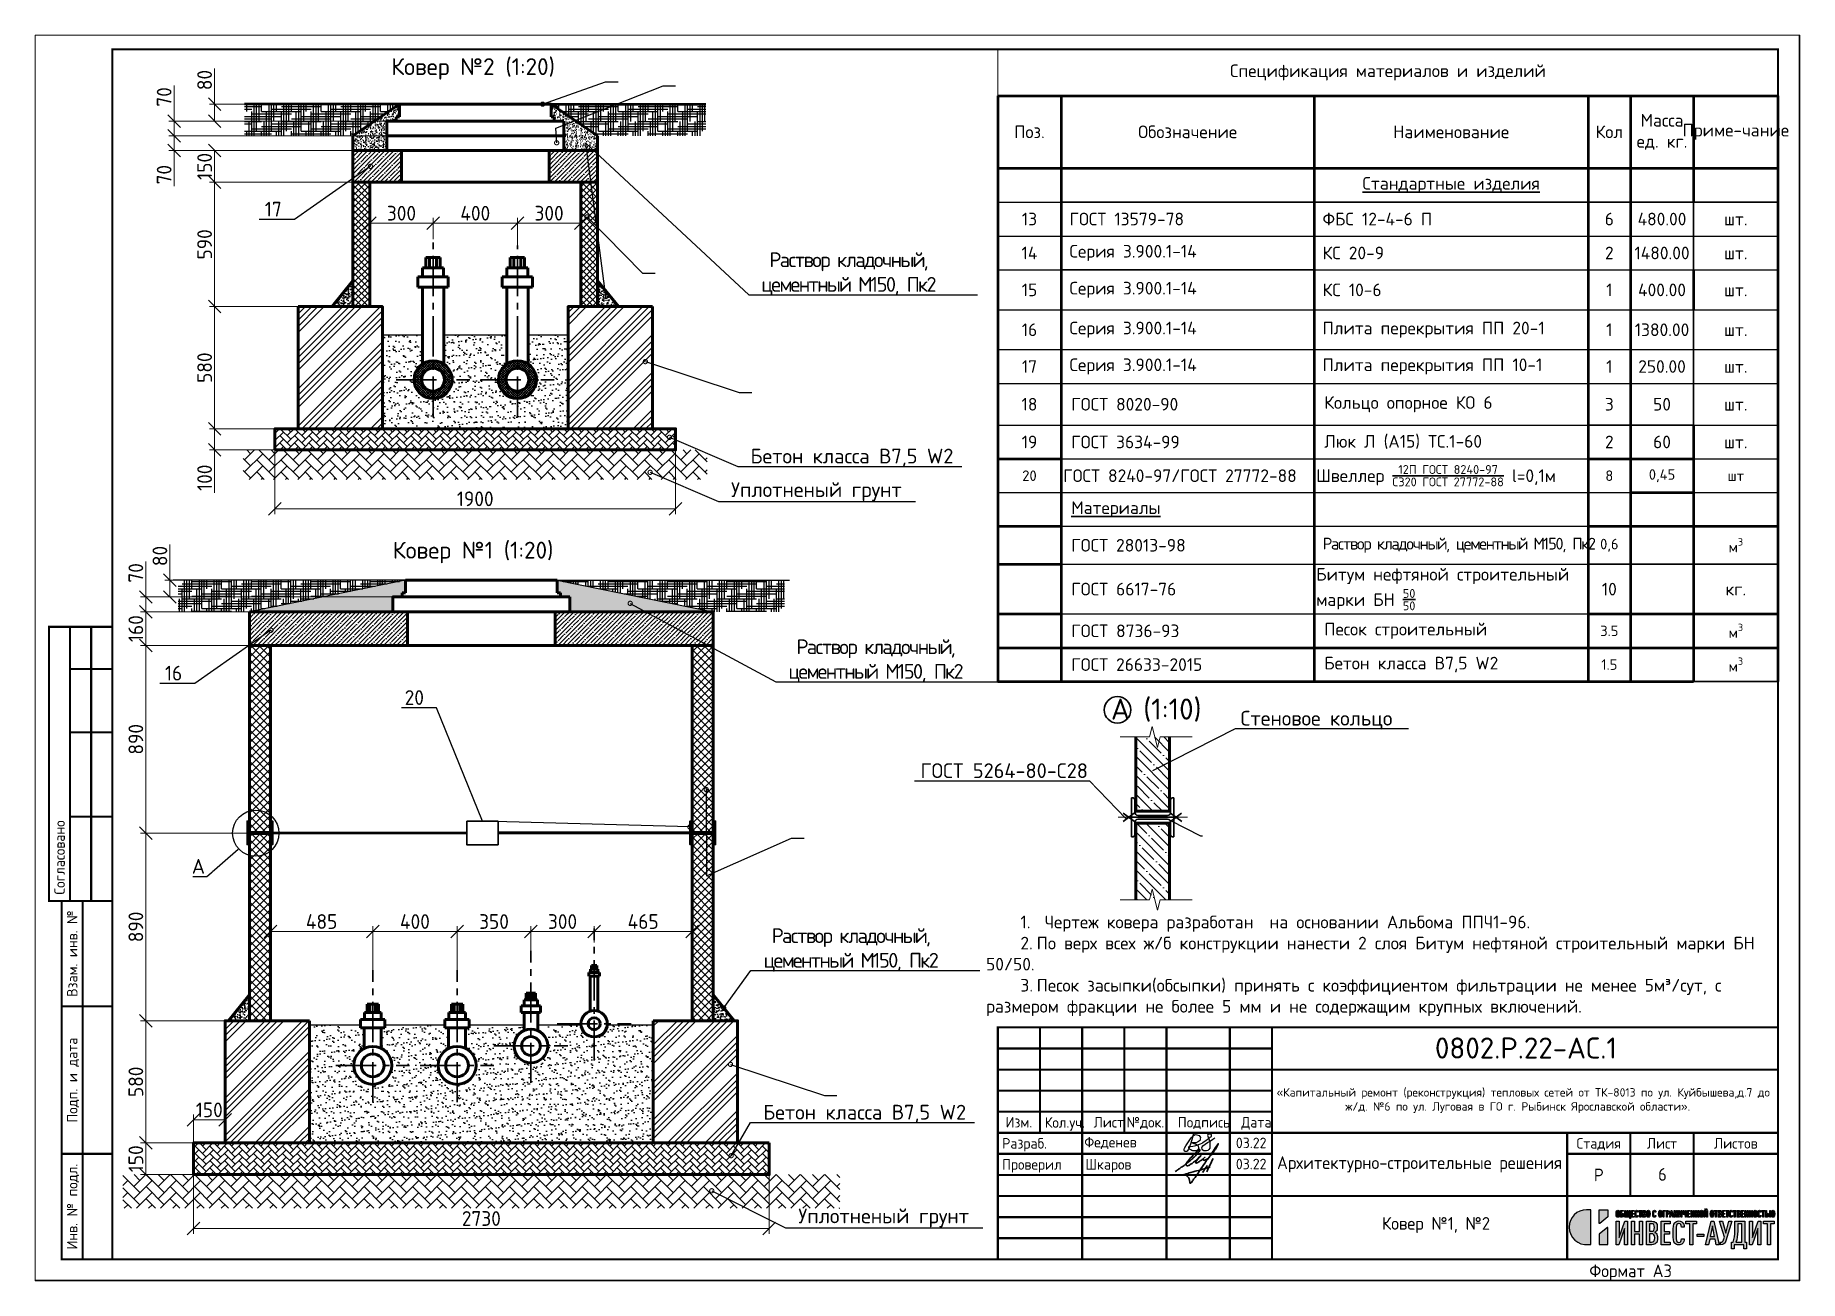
# Paper-space layout 'Ковер №1. №2' of a CAD drawing. Header units: millimetres. Extents: x 0 to 418, y 0 to 295.
# The model-space entities are those that its viewports show. They can reach past a viewport. Long polylines and large blocks are cut down to what shows.
import ezdxf
from ezdxf import colors
from ezdxf.entities.mleader import LeaderData, LeaderLine
from ezdxf.enums import TextEntityAlignment as Align
from ezdxf.math import Vec2, Vec3

# ---------------------------------------------------------------- set-up
doc = ezdxf.new("R2010")
doc.units = ezdxf.units.MM
doc.linetypes.add('ACAD_ISO04W100', pattern=[30, 24, -3, 0, -3])
doc.linetypes.add('осевая2', pattern=[28.575, 19.05, -3.175, 3.175, -3.175])
for name, color, linetype, lineweight in [('2 Рамка обычные', 1, 'Continuous', 60), ('3 Оъекты сущ.', 7, 'Continuous', 30), ('Осевая', 2, 'осевая2', 30), ('Основной', 1, 'Continuous', 60), ('Размер 3.5', 250, 'Continuous', 35), ('Размерный', 4, 'Continuous', 30), ('Размеры на чертеже', 250, 'Continuous', 25), ('таблица', 250, 'Continuous', 35), ('Тонкие', 5, 'Continuous', 30), ('шриховка', 251, 'ACAD_ISO04W100', 15)]:
    doc.layers.add(name, color=color, linetype=linetype, lineweight=lineweight)
doc.layers.add('рамка', color=7, linetype='Continuous')
doc.layers.add('Штриховка', color=7, linetype='Continuous')
doc.styles.add('-ISOCPEUR-', font='isocpeur.TTF')
doc.styles.add('GOST', font='GOST Common.ttf')
doc.dimstyles.new('М 1 к 20', dxfattribs={"dimtxt": 3.5, "dimasz": 3, "dimexe": 1.25, "dimexo": 0, "dimtad": 1, "dimdec": 0, "dimlfac": 20, "dimzin": 0, "dimdsep": 46, "dimtxsty": 'GOST', "dimblk": 'OBLIQUE', "dimcen": 5, "dimadec": 8, "dimazin": 0, "dimtfac": 1, "dimtdec": 0, "dimtmove": 0, "dimatfit": 3, "dimldrblk": 'NONE', "dimfxl": 1.25, "dimtolj": 1, "dimtzin": 0, "dimlwd": 20, "dimlwe": 20, "dimarcsym": 1})
pattern_1 = [(50, (4291.5024, 1029.8701), (1.4939143, -0.1307005), [0.15621, -1.71831]), (355, (4291.5024, 1029.8701), (-0.28899606, 1.56666613), [0.124968, -1.3746528]), (100.451445, (4291.627, 1029.8592), (1.20491823, 1.43596557), [0.13275807, -1.46034]), (46.1842, (4291.5024, 1030.2867), (2.22284814, -0.3447471), [0.234315, -2.577465]), (96.63556, (4291.6877, 1030.258), (1.9467139, 2.0288942), [0.1991372, -2.190512]), (351.18415, (4291.5024, 1030.2867), (1.9467139, 2.0288942), [0.1874517, -2.0619698]), (21, (4291.7107, 1030.1826), (1.243238, -0.83857463), [0.15621, -1.71831]), (326, (4291.7107, 1030.1826), (0.50677663, 1.5103413), [0.124968, -1.374648]), (71.451445, (4291.8143, 1030.1127), (1.75001464, 0.6717667), [0.13275807, -1.4603375]), (37.5, (4291.50245, 1029.87014), (0.025326547, 0.69335132), [0, -1.3579856, 0, -1.395476, 0, -1.379855]), (7.5, (4291.50245, 1029.8701), (0.54792123, 0.82148071), [0, -0.7956296, 0, -1.3267436, 0, -0.525907]), (327.5, (4291.038, 1029.87014), (1.11184288, -0.0469757), [0, -0.5207, 0, -1.624584, 0, -2.155698]), (317.5, (4290.8297, 1029.8701), (1.21465929, 0.20849723), [0, -0.67691, 0, -1.0788904, 0, -1.530858])]
pattern_2 = [(50, (-65.7053, -68.9953), (1.49391429, -0.1307005), [0.15621, -1.71831]), (355, (-65.7053, -68.9953), (-0.28899606, 1.56666613), [0.124968, -1.3746528]), (100.451445, (-65.5808, -69.0062), (1.20491823, 1.43596557), [0.13275807, -1.46034]), (46.1842, (-65.7053, -68.5788), (2.22284814, -0.3447471), [0.234315, -2.577465]), (96.635558, (-65.52, -68.6075), (1.9467139, 2.0288942), [0.1991372, -2.190512]), (351.18415, (-65.7053, -68.5788), (1.9467139, 2.0288942), [0.18745173, -2.0619698]), (21, (-65.497, -68.6829), (1.24323801, -0.83857463), [0.15621, -1.71831]), (326, (-65.497, -68.6829), (0.50677663, 1.51034132), [0.124968, -1.374648]), (71.451445, (-65.3934, -68.7528), (1.75001464, 0.6717667), [0.13275807, -1.4603375]), (37.5, (-65.7053, -68.99534), (0.025326547, 0.69335132), [0, -1.3579856, 0, -1.395476, 0, -1.379855]), (7.5, (-65.7053, -68.99534), (0.54792123, 0.821480714), [0, -0.7956296, 0, -1.3267436, 0, -0.525907]), (327.5, (-66.1698, -68.99534), (1.11184288, -0.0469757), [0, -0.5207, 0, -1.624584, 0, -2.155698]), (317.5, (-66.3781, -68.9953), (1.21465929, 0.20849723), [0, -0.67691, 0, -1.0788904, 0, -1.530858])]
pattern_3 = [(0, (-65.7053, -68.99534), (2.3495, 0.587375), [9.398, -4.699]), (90, (-65.7053, -68.99534), (-0.587375, -2.3495), [9.398, -4.699])]
pattern_4 = [(50, (0, 5.7629), (1.49391429, -0.1307005), [0.15621, -1.71831]), (355, (0, 5.7629), (-0.28899606, 1.56666613), [0.124968, -1.3746528]), (100.451445, (0.1245, 5.752), (1.20491823, 1.43596557), [0.13275807, -1.46034]), (46.1842, (0, 6.1794), (2.22284814, -0.3447471), [0.234315, -2.577465]), (96.635558, (0.1852, 6.1507), (1.9467139, 2.0288942), [0.1991372, -2.190512]), (351.18415, (0, 6.1794), (1.9467139, 2.0288942), [0.18745173, -2.0619698]), (21, (0.2083, 6.0753), (1.24323801, -0.83857463), [0.15621, -1.71831]), (326, (0.2083, 6.0753), (0.50677663, 1.51034132), [0.124968, -1.374648]), (71.451445, (0.3119, 6.0054), (1.75001464, 0.6717667), [0.13275807, -1.4603375]), (37.5, (0, 5.76286), (0.025326547, 0.69335132), [0, -1.3579856, 0, -1.395476, 0, -1.379855]), (7.5, (0, 5.76286), (0.54792123, 0.821480714), [0, -0.7956296, 0, -1.3267436, 0, -0.525907]), (327.5, (-0.46446, 5.76286), (1.11184288, -0.0469757), [0, -0.5207, 0, -1.624584, 0, -2.155698]), (317.5, (-0.6727, 5.7629), (1.21465929, 0.20849723), [0, -0.67691, 0, -1.0788904, 0, -1.530858])]
pattern_5 = [(0, (0, 5.76286), (2.3495, 0.587375), [9.398, -4.699]), (90, (0, 5.76286), (-0.587375, -2.3495), [9.398, -4.699])]

psp = doc.layouts.new('Ковер №1. №2')

msp = doc.modelspace()

# ---------------------------------------------------------------- texts
at = {"layer": '3 Оъекты сущ.', "style": '-ISOCPEUR-'}
for s, p in [('Ковер №2 (1:20)', (8879.649, 3113.4793)), ('Ковер №1 (1:20)', (8879.649, 2998.786))]:
    msp.add_text(s, height=4, dxfattribs=at).set_placement(p, align=Align.MIDDLE_CENTER)
at = {"layer": 'Размер 3.5', "color": 0, "style": '-ISOCPEUR-'}
msp.add_text('А (1:10)', height=5, dxfattribs=at).set_placement((9030.9056, 2958.601))
at = {"layer": 'Размер 3.5', "color": 0, "insert": (9001.2967, 2912.089), "char_height": 3, "width": 182.302319, "attachment_point": 1, "style": '-ISOCPEUR-'}
msp.add_mtext('\\pi8.1429;{\\C256;1.^I Чертеж ковера разработан  на основании Альбома ППЧ1-96.\\P2.^IПо верх всех ж/б конструкции нанести 2 слоя }Битум нефтяной строительный марки БН 50/50.{\\C256; \\P3.^IПесок засыпки(обсыпки) принять с коэффициентом фильтрации не менее 5м³/сут, с размером фракции не более 5 мм и не содержащим крупных включений.}', dxfattribs=at)
at = {"layer": 'Размерный', "color": 7, "lineweight": 30, "insert": (9031.4916, 2883.1993), "char_height": 5, "width": 185, "attachment_point": 1, "style": '-ISOCPEUR-'}
msp.add_mtext('\\pi66.25,l10;0802.Р.22-АС.1', dxfattribs=at)

# ---------------------------------------------------------------- blocks, each defined once
blk = doc.blocks.new('*T132')
at = {"layer": 'Defpoints', "color": 8, "linetype": 'ByBlock', "lineweight": 0, "transparency": 16777216}
for p, q in [((0, 0), (185, 0)), ((0, 0), (0, -11)), ((185, 0), (185, -11))]:
    blk.add_line(p, q, dxfattribs=at)
at = {"layer": 'таблица', "color": 0, "lineweight": 50, "transparency": 16777216}
for p, q in [((0, -11), (185, -11)), ((0, -11), (0, -149.94)), ((15, -11), (15, -149.94)), ((75, -11), (75, -149.94)), ((140, -11), (140, -149.94)), ((150, -11), (150, -149.94)), ((165, -11), (165, -36.23)), ((185, -11), (185, -149.94)), ((0, -28.17), (185, -28.17)), ((165, -52.34), (165, -61.79)), ((165, -89.14), (165, -149.94)), ((0, -97.14), (15, -97.14)), ((140, -97.14), (165, -97.14)), ((150, -105.14), (165, -105.14)), ((0, -113.14), (15, -113.14)), ((140, -113.14), (185, -113.14)), ((0, -122.14), (15, -122.14)), ((0, -133.94), (15, -133.94)), ((140, -133.94), (185, -133.94)), ((0, -141.94), (185, -141.94)), ((0, -149.94), (165, -149.94))]:
    blk.add_line(p, q, dxfattribs=at)
at = {"layer": 'таблица', "color": 0, "lineweight": 25, "transparency": 16777216}
for p, q in [((0, -36.23), (15, -36.23)), ((0, -44.29), (185, -44.29)), ((0, -52.34), (15, -52.34)), ((75, -52.34), (185, -52.34)), ((0, -61.79), (185, -61.79)), ((0, -71.24), (185, -71.24)), ((0, -79.24), (185, -79.24)), ((0, -89.14), (140, -89.14)), ((165, -89.14), (185, -89.14)), ((15, -97.14), (140, -97.14)), ((165, -97.14), (185, -97.14)), ((0, -105.14), (150, -105.14)), ((165, -105.14), (185, -105.14)), ((15, -113.14), (140, -113.14)), ((15, -122.14), (140, -122.14)), ((15, -133.94), (140, -133.94))]:
    blk.add_line(p, q, dxfattribs=at)
at = {"layer": 'таблица', "lineweight": 30, "transparency": 16777216}
for p, q in [((15, -36.23), (185, -36.23)), ((165, -36.23), (165, -52.34)), ((15, -52.34), (75, -52.34)), ((165, -61.79), (165, -89.14)), ((140, -89.14), (165, -89.14)), ((140, -122.14), (185, -122.14)), ((165, -149.94), (185, -149.94))]:
    blk.add_line(p, q, dxfattribs=at)
at = {"layer": 'таблица', "color": 7, "transparency": 16777216, "style": '-ISOCPEUR-'}
for s, insert, char_height, width, attachment_point in [('Спецификация материалов и изделий ', (92.5, -5.5), 3, 182, 5), ('Масса ед. кг.', (157.5, -19.58), 3, 13, 5), ('Поз.', (7.5, -19.58), 3, 12, 5), ('Обозначение', (45, -19.58), 3, 57, 5), ('Наименование', (107.5, -19.58), 3, 62, 5), ('Кол', (145, -19.58), 3, 8, 5), ('Приме-чание', (175, -19.58), 3, 17, 5), ('{\\LСтандартные изделия}', (107.5, -32.2), 3, 61, 5), ('13', (7.5, -40.26), 3, 14, 5), ('ГОСТ 13579-78', (17, -40.26), 3, 56, 4), ('ФБС 12-4-6 П', (77, -40.26), 3, 61, 4), ('6', (145, -40.26), 3, 9, 5), ('480.00', (157.5, -40.26), 3, 14, 5), ('шт.', (175, -40.26), 3, 19, 5), ('14', (7.5, -48.31), 3, 14, 5), ('Серия 3.900.1-14', (17, -48.31), 3, 56, 4), ('КС 20-9', (77, -48.31), 3, 61, 4), ('2', (145, -48.31), 3, 9, 5), ('1480.00', (157.5, -48.31), 3, 14, 5), ('шт.', (175, -48.31), 3, 19, 5), ('15', (7.5, -57.07), 3, 14, 5), ('Серия 3.900.1-14', (17, -57.07), 3, 56, 4), ('КС 10-6', (77, -57.07), 3, 61, 4), ('1', (145, -57.07), 3, 9, 5), ('400.00', (157.5, -57.07), 3, 14, 5), ('шт.', (175, -57.07), 3, 19, 5), ('16', (7.5, -66.52), 3, 14, 5), ('Серия 3.900.1-14', (17, -66.52), 3, 56, 4), ('Плита перекрытия ПП 20-1', (77, -66.52), 3, 61, 4), ('1', (145, -66.52), 3, 9, 5), ('1380.00', (157.5, -66.52), 3, 14, 5), ('шт.', (175, -66.52), 3, 19, 5), ('17', (7.5, -75.24), 3, 14, 5), ('Серия 3.900.1-14', (17, -75.24), 3, 56, 4), ('Плита перекрытия ПП 10-1', (77, -75.24), 3, 61, 4), ('1', (145, -75.24), 3, 9, 5), ('250.00', (157.5, -75.24), 3, 14, 5), ('шт.', (175, -75.24), 3, 19, 5), ('18', (7.5, -84.19), 3, 14, 5), (' ГОСТ 8020-90', (15.5, -84.19), 3, 59, 4), (' Кольцо опорное КО 6', (75.5, -84.19), 3, 64, 4), ('3', (145, -84.19), 3, 9, 5), ('50', (157.5, -84.19), 3, 14, 5), ('шт.', (175, -84.19), 3, 19, 5), ('шт.', (175, -93.14), 3, 19, 5), ('\\A1;м{\\H0.7x;\\S3^ ;}', (175, -117.64), 2.5, 20, 5), ('\\A1;м{\\H0.7x;\\S3^ ;}', (175, -137.94), 2.5, 20, 5), ('\\A1;м{\\H0.7x;\\S3^ ;}', (175, -145.94), 2.5, 20, 5)]:
    blk.add_mtext(s, dxfattribs=dict(at, insert=insert, char_height=char_height, width=width, attachment_point=attachment_point))
at = {"layer": 'таблица', "color": 0, "transparency": 16777216, "style": '-ISOCPEUR-'}
for s, insert, char_height, width, attachment_point in [('19', (7.5, -93.14), 3, 14, 5), (' ГОСТ 3634-99', (15.5, -93.14), 3, 59, 4), (' Люк Л (А15) ТС.1-60', (75.5, -93.14), 3, 64, 4), ('2', (145, -93.14), 3, 9, 5), ('60', (157.5, -93.14), 3, 14, 5), ('20', (7.5, -101.14), 2.5, 13, 5), ('ГОСТ 8240-97/ГОСТ 27772-88', (15.5, -101.14), 3, 59, 4), ('\\A1;Швеллер {\\H0.7x;\\S12П ГОСТ 8240-97/С320 ГОСТ 27772-88;\\H1.42857x; l=0,1м}', (75.5, -101.14), 3, 64, 4), ('8', (145, -101.14), 2.5, 10, 5), ('0,45', (157.5, -101.14), 2.5, 14, 5), ('шт', (175, -101.14), 2.5, 19, 5), ('{\\L Материалы}', (15.5, -109.14), 3, 59, 4), (' ГОСТ 28013-98', (15.5, -117.64), 3, 59, 4), ('{\\T0.85; Раствор кладочный, цементный М150, Пк2}', (75.5, -117.64), 2.8, 64, 4), ('0,6', (145, -117.64), 2.5, 9, 5), ('\\A1;Битум нефтяной строительный марки БН {\\H0.7x;\\S50/50;}', (75.5, -128.04), 3, 64, 4), (' ГОСТ 6617-76', (15.5, -128.04), 3, 59, 4), ('10', (145, -128.04), 3, 9, 5), ('кг.', (175, -128.04), 3, 19, 5), (' ГОСТ 8736-93', (15.5, -137.94), 3, 59, 4), (' Песок строительный', (75.5, -137.94), 3, 64, 4), ('3.5', (145, -137.94), 2.5, 9, 5), (' ГОСТ 26633-2015', (15.5, -145.94), 3, 59, 4), (' Бетон класса В7,5 W2', (75.5, -145.94), 3, 64, 4), ('1.5', (145, -145.94), 2.5, 9, 5)]:
    blk.add_mtext(s, dxfattribs=dict(at, insert=insert, char_height=char_height, width=width, attachment_point=attachment_point))
blk = doc.blocks.new('_Oblique')
at = {"color": 0, "linetype": 'ByBlock', "lineweight": -2}
blk.add_line((-0.5, -0.5), (0.5, 0.5), dxfattribs=at)
blk = doc.blocks.new('*D133')
at = {"color": 0, "lineweight": 20, "transparency": 16777216}
for p, q in [((8851.17, 3093.57), (8817.12, 3093.57)), ((8818.37, 3093.57), (8818.37, 3086.07)), ((8851.17, 3086.07), (8817.12, 3086.07))]:
    blk.add_line(p, q, dxfattribs=at)
at = {"layer": 'Defpoints', "color": 0, "transparency": 16777216}
for p in [(8851.17, 3093.57), (8818.37, 3086.07), (8851.17, 3086.07)]:
    blk.add_point(p, dxfattribs=at)
at = {"color": 0, "lineweight": 20, "transparency": 16777216, "xscale": 3, "yscale": 3, "zscale": 3}
for p, rotation in [((8818.37, 3093.57), 90), ((8818.37, 3086.07), 270)]:
    blk.add_blockref('_Oblique', p, dxfattribs=dict(at, rotation=rotation))
at = {"color": 0, "transparency": 16777216, "insert": (8815.99, 3089.82), "char_height": 3.5, "attachment_point": 5, "rotation": 90, "style": 'GOST'}
blk.add_mtext('\\A1;150', dxfattribs=at)
blk = doc.blocks.new('_None')
blk = doc.blocks.new('*D134')
at = {"color": 0, "lineweight": 20, "transparency": 16777216}
for p, q in [((8851.17, 3086.07), (8817.12, 3086.07)), ((8818.37, 3086.07), (8818.37, 3056.57)), ((8851.17, 3056.57), (8817.12, 3056.57))]:
    blk.add_line(p, q, dxfattribs=at)
at = {"layer": 'Defpoints', "color": 0, "transparency": 16777216}
for p in [(8851.17, 3086.07), (8818.37, 3056.57), (8851.17, 3056.57)]:
    blk.add_point(p, dxfattribs=at)
at = {"color": 0, "lineweight": 20, "transparency": 16777216, "xscale": 3, "yscale": 3, "zscale": 3}
for p, rotation in [((8818.37, 3086.07), 90), ((8818.37, 3056.57), 270)]:
    blk.add_blockref('_Oblique', p, dxfattribs=dict(at, rotation=rotation))
at = {"color": 0, "transparency": 16777216, "insert": (8815.99, 3071.32), "char_height": 3.5, "attachment_point": 5, "rotation": 90, "style": 'GOST'}
blk.add_mtext('\\A1;590', dxfattribs=at)
blk = doc.blocks.new('*D135')
at = {"color": 0, "lineweight": 20, "transparency": 16777216}
for p, q in [((8838.17, 3056.57), (8817.12, 3056.57)), ((8818.37, 3056.57), (8818.37, 3027.57)), ((8838.17, 3027.57), (8817.12, 3027.57))]:
    blk.add_line(p, q, dxfattribs=at)
at = {"layer": 'Defpoints', "color": 0, "transparency": 16777216}
for p in [(8838.17, 3056.57), (8818.37, 3027.57), (8838.17, 3027.57)]:
    blk.add_point(p, dxfattribs=at)
at = {"color": 0, "lineweight": 20, "transparency": 16777216, "xscale": 3, "yscale": 3, "zscale": 3}
for p, rotation in [((8818.37, 3056.57), 90), ((8818.37, 3027.57), 270)]:
    blk.add_blockref('_Oblique', p, dxfattribs=dict(at, rotation=rotation))
at = {"color": 0, "transparency": 16777216, "insert": (8815.99, 3042.07), "char_height": 3.5, "attachment_point": 5, "rotation": 90, "style": 'GOST'}
blk.add_mtext('\\A1;580', dxfattribs=at)
blk = doc.blocks.new('*D136')
at = {"color": 0, "lineweight": 20, "transparency": 16777216}
for p, q in [((8832.67, 3027.57), (8817.12, 3027.57)), ((8818.37, 3027.57), (8818.37, 3022.57)), ((8832.67, 3022.57), (8817.12, 3022.57)), ((8818.37, 3022.57), (8818.37, 3012.37))]:
    blk.add_line(p, q, dxfattribs=at)
at = {"layer": 'Defpoints', "color": 0, "transparency": 16777216}
for p in [(8832.67, 3027.57), (8818.37, 3022.57), (8832.67, 3022.57)]:
    blk.add_point(p, dxfattribs=at)
at = {"color": 0, "lineweight": 20, "transparency": 16777216, "xscale": 3, "yscale": 3, "zscale": 3}
for p, rotation in [((8818.37, 3027.57), 90), ((8818.37, 3022.57), 270)]:
    blk.add_blockref('_Oblique', p, dxfattribs=dict(at, rotation=rotation))
at = {"color": 0, "transparency": 16777216, "insert": (8815.99, 3015.97), "char_height": 3.5, "attachment_point": 5, "rotation": 90, "style": 'GOST'}
blk.add_mtext('\\A1;100', dxfattribs=at)
blk = doc.blocks.new('*D137')
at = {"color": 0, "lineweight": 20, "transparency": 16777216}
for p, q in [((8859.17, 3097.07), (8807.51, 3097.07)), ((8808.76, 3097.07), (8808.76, 3093.57)), ((8859.17, 3093.57), (8807.51, 3093.57)), ((8808.76, 3093.57), (8808.76, 3085.14))]:
    blk.add_line(p, q, dxfattribs=at)
at = {"layer": 'Defpoints', "color": 0, "transparency": 16777216}
for p in [(8859.17, 3097.07), (8808.76, 3093.57), (8859.17, 3093.57)]:
    blk.add_point(p, dxfattribs=at)
at = {"color": 0, "lineweight": 20, "transparency": 16777216, "xscale": 3, "yscale": 3, "zscale": 3}
for p, rotation in [((8808.76, 3097.07), 90), ((8808.76, 3093.57), 270)]:
    blk.add_blockref('_Oblique', p, dxfattribs=dict(at, rotation=rotation))
at = {"color": 0, "transparency": 16777216, "insert": (8806.39, 3087.85), "char_height": 3.5, "attachment_point": 5, "rotation": 90, "style": 'GOST'}
blk.add_mtext('\\A1;70', dxfattribs=at)
blk = doc.blocks.new('*D138')
at = {"color": 0, "lineweight": 20, "transparency": 16777216}
for p, q in [((8808.76, 3100.57), (8808.76, 3109.01)), ((8859.17, 3100.57), (8807.51, 3100.57)), ((8808.76, 3097.07), (8808.76, 3100.57)), ((8859.17, 3097.07), (8807.51, 3097.07))]:
    blk.add_line(p, q, dxfattribs=at)
at = {"layer": 'Defpoints', "color": 0, "transparency": 16777216}
for p in [(8808.76, 3100.57), (8859.17, 3100.57), (8859.17, 3097.07)]:
    blk.add_point(p, dxfattribs=at)
at = {"color": 0, "lineweight": 20, "transparency": 16777216, "xscale": 3, "yscale": 3, "zscale": 3}
for p, rotation in [((8808.76, 3100.57), 90), ((8808.76, 3097.07), 270)]:
    blk.add_blockref('_Oblique', p, dxfattribs=dict(at, rotation=rotation))
at = {"color": 0, "transparency": 16777216, "insert": (8806.39, 3106.29), "char_height": 3.5, "attachment_point": 5, "rotation": 90, "style": 'GOST'}
blk.add_mtext('\\A1;70', dxfattribs=at)
blk = doc.blocks.new('*D139')
at = {"color": 0, "lineweight": 20, "transparency": 16777216}
for p, q in [((8818.37, 3104.57), (8818.37, 3113.02)), ((8862.2, 3104.57), (8817.12, 3104.57)), ((8859.17, 3100.57), (8817.12, 3100.57)), ((8818.37, 3100.57), (8818.37, 3104.57))]:
    blk.add_line(p, q, dxfattribs=at)
at = {"layer": 'Defpoints', "color": 0, "transparency": 16777216}
for p in [(8818.37, 3104.57), (8859.17, 3100.57), (8862.2, 3104.57)]:
    blk.add_point(p, dxfattribs=at)
at = {"color": 0, "lineweight": 20, "transparency": 16777216, "xscale": 3, "yscale": 3, "zscale": 3}
for p, rotation in [((8818.37, 3104.57), 90), ((8818.37, 3100.57), 270)]:
    blk.add_blockref('_Oblique', p, dxfattribs=dict(at, rotation=rotation))
at = {"color": 0, "transparency": 16777216, "insert": (8815.99, 3110.3), "char_height": 3.5, "attachment_point": 5, "rotation": 90, "style": 'GOST'}
blk.add_mtext('\\A1;80', dxfattribs=at)
blk = doc.blocks.new('*D140')
at = {"color": 0, "lineweight": 20, "transparency": 16777216}
for p, q in [((8832.67, 3022.57), (8832.67, 3007.35)), ((8927.67, 3022.57), (8927.67, 3007.35)), ((8832.67, 3008.6), (8927.67, 3008.6))]:
    blk.add_line(p, q, dxfattribs=at)
at = {"layer": 'Defpoints', "color": 0, "transparency": 16777216}
for p in [(8832.67, 3022.57), (8927.67, 3022.57), (8927.67, 3008.6)]:
    blk.add_point(p, dxfattribs=at)
at = {"color": 0, "lineweight": 20, "transparency": 16777216, "xscale": 3, "yscale": 3, "zscale": 3, "rotation": 180}
blk.add_blockref('_Oblique', (8832.67, 3008.6), dxfattribs=at)
at = {"color": 0, "lineweight": 20, "transparency": 16777216, "xscale": 3, "yscale": 3, "zscale": 3}
blk.add_blockref('_Oblique', (8927.67, 3008.6), dxfattribs=at)
at = {"color": 0, "transparency": 16777216, "insert": (8880.17, 3010.97), "char_height": 3.5, "attachment_point": 5, "style": 'GOST'}
blk.add_mtext('\\A1;1900', dxfattribs=at)
blk = doc.blocks.new('*D141')
at = {"color": 0, "lineweight": 20, "transparency": 16777216}
for p, q in [((8855.17, 3056.57), (8855.17, 3077.59)), ((8855.17, 3076.34), (8870.17, 3076.34)), ((8870.17, 3072.54), (8870.17, 3077.59))]:
    blk.add_line(p, q, dxfattribs=at)
at = {"layer": 'Defpoints', "color": 0, "transparency": 16777216}
for p in [(8870.17, 3076.34), (8870.17, 3072.54), (8855.17, 3056.57)]:
    blk.add_point(p, dxfattribs=at)
at = {"color": 0, "lineweight": 20, "transparency": 16777216, "xscale": 3, "yscale": 3, "zscale": 3, "rotation": 180}
blk.add_blockref('_Oblique', (8855.17, 3076.34), dxfattribs=at)
at = {"color": 0, "lineweight": 20, "transparency": 16777216, "xscale": 3, "yscale": 3, "zscale": 3}
blk.add_blockref('_Oblique', (8870.17, 3076.34), dxfattribs=at)
at = {"color": 0, "transparency": 16777216, "insert": (8862.67, 3078.71), "char_height": 3.5, "attachment_point": 5, "style": 'GOST'}
blk.add_mtext('\\A1;300', dxfattribs=at)
blk = doc.blocks.new('*D142')
at = {"color": 0, "lineweight": 20, "transparency": 16777216}
for p, q in [((8870.17, 3072.54), (8870.17, 3077.59)), ((8870.17, 3076.34), (8890.17, 3076.34)), ((8890.17, 3071.02), (8890.17, 3077.59))]:
    blk.add_line(p, q, dxfattribs=at)
at = {"layer": 'Defpoints', "color": 0, "transparency": 16777216}
for p in [(8890.17, 3076.34), (8870.17, 3072.54), (8890.17, 3071.02)]:
    blk.add_point(p, dxfattribs=at)
at = {"color": 0, "lineweight": 20, "transparency": 16777216, "xscale": 3, "yscale": 3, "zscale": 3, "rotation": 180}
blk.add_blockref('_Oblique', (8870.17, 3076.34), dxfattribs=at)
at = {"color": 0, "lineweight": 20, "transparency": 16777216, "xscale": 3, "yscale": 3, "zscale": 3}
blk.add_blockref('_Oblique', (8890.17, 3076.34), dxfattribs=at)
at = {"color": 0, "transparency": 16777216, "insert": (8880.17, 3078.71), "char_height": 3.5, "attachment_point": 5, "style": 'GOST'}
blk.add_mtext('\\A1;400', dxfattribs=at)
blk = doc.blocks.new('*D143')
at = {"color": 0, "lineweight": 20, "transparency": 16777216}
for p, q in [((8890.17, 3071.02), (8890.17, 3077.59)), ((8890.17, 3076.34), (8905.17, 3076.34)), ((8905.17, 3071.02), (8905.17, 3077.59))]:
    blk.add_line(p, q, dxfattribs=at)
at = {"layer": 'Defpoints', "color": 0, "transparency": 16777216}
for p in [(8905.17, 3076.34), (8890.17, 3071.02), (8905.17, 3071.02)]:
    blk.add_point(p, dxfattribs=at)
at = {"color": 0, "lineweight": 20, "transparency": 16777216, "xscale": 3, "yscale": 3, "zscale": 3, "rotation": 180}
blk.add_blockref('_Oblique', (8890.17, 3076.34), dxfattribs=at)
at = {"color": 0, "lineweight": 20, "transparency": 16777216, "xscale": 3, "yscale": 3, "zscale": 3}
blk.add_blockref('_Oblique', (8905.17, 3076.34), dxfattribs=at)
at = {"color": 0, "transparency": 16777216, "insert": (8897.67, 3078.71), "char_height": 3.5, "attachment_point": 5, "style": 'GOST'}
blk.add_mtext('\\A1;300', dxfattribs=at)
blk = doc.blocks.new('Лого')
h = blk.add_hatch(color=151)
h.set_gradient(color1=(158, 191, 227), color2=(46, 54, 92), tint=1, name='HEMISPHERICAL')
edge = h.paths.add_edge_path()
edge.add_spline(control_points=[(0.349, 0.494), (-0.191, 0.447), (-0.657, 0.871), (-0.657, 1.415), (-0.657, 1.415), (-0.657, 1.925), (-0.243, 2.339), (0.267, 2.339), (0.267, 2.339), (0.267, 2.339), (0.471, 2.339), (0.471, 2.339), (0.471, 2.339), (0.479, 2.339), (0.485, 2.333), (0.485, 2.325), (0.485, 2.325), (0.485, 2.325), (0.485, 0.508), (0.485, 0.508), (0.485, 0.508), (0.485, 0.5), (0.479, 0.494), (0.471, 0.494), (0.471, 0.494), (0.471, 0.494), (0.35, 0.494), (0.35, 0.494), (0.35, 0.494), (0.35, 0.494), (0.349, 0.494), (0.349, 0.494)], knot_values=[0, 0, 0, 0, 0.111111, 0.111111, 0.111111, 0.111211, 0.222222, 0.222222, 0.222222, 0.222322, 0.333333, 0.333333, 0.333333, 0.333433, 0.444444, 0.444444, 0.444444, 0.444544, 0.555556, 0.555556, 0.555556, 0.555656, 0.666667, 0.666667, 0.666667, 0.666767, 0.777778, 0.777778, 0.777778, 0.777878, 1, 1, 1, 1], degree=3, periodic=0)
edge = h.paths.add_edge_path()
edge.add_spline(control_points=[(0.955, 1.604), (0.955, 1.604), (1.385, 1.966), (1.385, 1.966), (1.385, 1.966), (1.388, 1.969), (1.39, 1.972), (1.39, 1.976), (1.39, 1.976), (1.39, 1.976), (1.39, 2.325), (1.39, 2.325), (1.39, 2.325), (1.39, 2.333), (1.384, 2.339), (1.377, 2.339), (1.377, 2.339), (1.377, 2.339), (0.947, 2.339), (0.947, 2.339), (0.947, 2.339), (0.939, 2.339), (0.933, 2.333), (0.933, 2.325), (0.933, 2.325), (0.933, 2.325), (0.933, 1.614), (0.933, 1.614), (0.933, 1.614), (0.933, 1.609), (0.936, 1.604), (0.941, 1.602), (0.941, 1.602), (0.946, 1.6), (0.951, 1.601), (0.955, 1.604)], knot_values=[0, 0, 0, 0, 0.1, 0.1, 0.1, 0.1001, 0.2, 0.2, 0.2, 0.2001, 0.3, 0.3, 0.3, 0.3001, 0.4, 0.4, 0.4, 0.4001, 0.5, 0.5, 0.5, 0.5001, 0.6, 0.6, 0.6, 0.6001, 0.7, 0.7, 0.7, 0.7001, 0.8, 0.8, 0.8, 0.8001, 1, 1, 1, 1], degree=3, periodic=0)
edge = h.paths.add_edge_path()
edge.add_spline(control_points=[(0.938, 1.059), (0.938, 1.059), (1.369, 1.401), (1.369, 1.401), (1.369, 1.401), (1.373, 1.404), (1.378, 1.405), (1.383, 1.402), (1.383, 1.402), (1.387, 1.4), (1.39, 1.396), (1.39, 1.39), (1.39, 1.39), (1.39, 1.39), (1.39, 0.508), (1.39, 0.508), (1.39, 0.508), (1.39, 0.5), (1.384, 0.494), (1.377, 0.494), (1.377, 0.494), (1.377, 0.494), (0.947, 0.494), (0.947, 0.494), (0.947, 0.494), (0.939, 0.494), (0.933, 0.5), (0.933, 0.508), (0.933, 0.508), (0.933, 0.508), (0.933, 1.049), (0.933, 1.049), (0.933, 1.049), (0.933, 1.053), (0.935, 1.057), (0.938, 1.059)], knot_values=[0, 0, 0, 0, 0.1, 0.1, 0.1, 0.1001, 0.2, 0.2, 0.2, 0.2001, 0.3, 0.3, 0.3, 0.3001, 0.4, 0.4, 0.4, 0.4001, 0.5, 0.5, 0.5, 0.5001, 0.6, 0.6, 0.6, 0.6001, 0.7, 0.7, 0.7, 0.7001, 0.8, 0.8, 0.8, 0.8001, 1, 1, 1, 1], degree=3, periodic=0)
at = {"true_color": 0x2e365c}
h = blk.add_hatch(color=159, dxfattribs=at)
h.dxf.hatch_style = 1
edge = h.paths.add_edge_path()
edge.add_spline(control_points=[(10.169, 1.594), (10.169, 1.594), (10.169, 1.727), (10.169, 1.727), (10.169, 1.727), (10.169, 1.727), (9.605, 1.727), (9.605, 1.727), (9.605, 1.727), (9.605, 1.727), (9.605, 1.594), (9.605, 1.594), (9.605, 1.594), (9.605, 1.594), (9.813, 1.594), (9.813, 1.594), (9.813, 1.594), (9.813, 1.594), (9.813, 0.491), (9.813, 0.491), (9.813, 0.491), (9.813, 0.491), (9.962, 0.491), (9.962, 0.491), (9.962, 0.491), (9.962, 0.491), (9.962, 1.594), (9.962, 1.594), (9.962, 1.594), (9.962, 1.594), (10.169, 1.594), (10.169, 1.594)], knot_values=[0, 0, 0, 0, 0.111111, 0.111111, 0.111111, 0.111211, 0.222222, 0.222222, 0.222222, 0.222322, 0.333333, 0.333333, 0.333333, 0.333433, 0.444444, 0.444444, 0.444444, 0.444544, 0.555556, 0.555556, 0.555556, 0.555656, 0.666667, 0.666667, 0.666667, 0.666767, 0.777778, 0.777778, 0.777778, 0.777878, 1, 1, 1, 1], degree=3, periodic=0)
edge = h.paths.add_edge_path()
edge.add_spline(control_points=[(9.457, 0.491), (9.457, 0.491), (9.457, 1.727), (9.457, 1.727), (9.457, 1.727), (9.457, 1.727), (9.32, 1.727), (9.32, 1.727), (9.32, 1.727), (9.32, 1.727), (9.017, 0.868), (9.017, 0.868), (9.017, 0.868), (9.017, 0.868), (9.017, 1.727), (9.017, 1.727), (9.017, 1.727), (9.017, 1.727), (8.867, 1.727), (8.867, 1.727), (8.867, 1.727), (8.867, 1.727), (8.867, 0.491), (8.867, 0.491), (8.867, 0.491), (8.867, 0.491), (9.006, 0.491), (9.006, 0.491), (9.006, 0.491), (9.006, 0.491), (9.308, 1.349), (9.308, 1.349), (9.308, 1.349), (9.308, 1.349), (9.308, 0.491), (9.308, 0.491), (9.308, 0.491), (9.308, 0.491), (9.457, 0.491), (9.457, 0.491)], knot_values=[0, 0, 0, 0, 0.090909, 0.090909, 0.090909, 0.091009, 0.181818, 0.181818, 0.181818, 0.181918, 0.272727, 0.272727, 0.272727, 0.272827, 0.363636, 0.363636, 0.363636, 0.363736, 0.454545, 0.454545, 0.454545, 0.454645, 0.545455, 0.545455, 0.545455, 0.545555, 0.636364, 0.636364, 0.636364, 0.636464, 0.727273, 0.727273, 0.727273, 0.727373, 0.818182, 0.818182, 0.818182, 0.818282, 1, 1, 1, 1], degree=3, periodic=0)
edge = h.paths.add_edge_path(flags=16)
edge.add_spline(control_points=[(8.463, 0.625), (8.463, 0.625), (8.147, 0.625), (8.147, 0.625), (8.147, 0.625), (8.208, 0.788), (8.239, 0.974), (8.239, 1.198), (8.239, 1.198), (8.239, 1.198), (8.239, 1.594), (8.239, 1.594), (8.239, 1.594), (8.239, 1.594), (8.463, 1.594), (8.463, 1.594), (8.463, 1.594), (8.463, 1.594), (8.463, 0.625), (8.463, 0.625)], knot_values=[0, 0, 0, 0, 0.166667, 0.166667, 0.166667, 0.166767, 0.333333, 0.333333, 0.333333, 0.333433, 0.5, 0.5, 0.5, 0.5001, 0.666667, 0.666667, 0.666667, 0.666767, 1, 1, 1, 1], degree=3, periodic=0)
edge = h.paths.add_edge_path()
edge.add_spline(control_points=[(8.709, 0.271), (8.709, 0.271), (8.709, 0.625), (8.709, 0.625), (8.709, 0.625), (8.709, 0.625), (8.612, 0.625), (8.612, 0.625), (8.612, 0.625), (8.612, 0.625), (8.612, 1.727), (8.612, 1.727), (8.612, 1.727), (8.612, 1.727), (8.095, 1.727), (8.095, 1.727), (8.095, 1.727), (8.095, 1.727), (8.095, 1.231), (8.095, 1.231), (8.095, 1.231), (8.095, 0.988), (8.057, 0.792), (7.994, 0.625), (7.994, 0.625), (7.994, 0.625), (7.916, 0.625), (7.916, 0.625), (7.916, 0.625), (7.916, 0.625), (7.916, 0.271), (7.916, 0.271), (7.916, 0.271), (7.916, 0.271), (8.058, 0.271), (8.058, 0.271), (8.058, 0.271), (8.058, 0.271), (8.058, 0.491), (8.058, 0.491), (8.058, 0.491), (8.058, 0.491), (8.567, 0.491), (8.567, 0.491), (8.567, 0.491), (8.567, 0.491), (8.567, 0.271), (8.567, 0.271), (8.567, 0.271), (8.567, 0.271), (8.709, 0.271), (8.709, 0.271)], knot_values=[0, 0, 0, 0, 0.071429, 0.071429, 0.071429, 0.071529, 0.142857, 0.142857, 0.142857, 0.142957, 0.214286, 0.214286, 0.214286, 0.214386, 0.285714, 0.285714, 0.285714, 0.285814, 0.357143, 0.357143, 0.357143, 0.357243, 0.428571, 0.428571, 0.428571, 0.428671, 0.5, 0.5, 0.5, 0.5001, 0.571429, 0.571429, 0.571429, 0.571529, 0.642857, 0.642857, 0.642857, 0.642957, 0.714286, 0.714286, 0.714286, 0.714386, 0.785714, 0.785714, 0.785714, 0.785814, 0.857143, 0.857143, 0.857143, 0.857243, 1, 1, 1, 1], degree=3, periodic=0)
edge = h.paths.add_edge_path()
edge.add_spline(control_points=[(7.937, 1.727), (7.937, 1.727), (7.774, 1.727), (7.774, 1.727), (7.774, 1.727), (7.774, 1.727), (7.605, 1.097), (7.605, 1.097), (7.605, 1.097), (7.605, 1.097), (7.434, 1.727), (7.434, 1.727), (7.434, 1.727), (7.434, 1.727), (7.271, 1.727), (7.271, 1.727), (7.271, 1.727), (7.271, 1.727), (7.534, 0.891), (7.534, 0.891), (7.534, 0.891), (7.534, 0.891), (7.494, 0.754), (7.494, 0.754), (7.494, 0.754), (7.465, 0.651), (7.427, 0.625), (7.326, 0.625), (7.326, 0.625), (7.326, 0.625), (7.326, 0.491), (7.326, 0.491), (7.326, 0.491), (7.496, 0.491), (7.566, 0.524), (7.616, 0.688), (7.616, 0.688), (7.616, 0.688), (7.937, 1.727), (7.937, 1.727)], knot_values=[0, 0, 0, 0, 0.090909, 0.090909, 0.090909, 0.091009, 0.181818, 0.181818, 0.181818, 0.181918, 0.272727, 0.272727, 0.272727, 0.272827, 0.363636, 0.363636, 0.363636, 0.363736, 0.454545, 0.454545, 0.454545, 0.454645, 0.545455, 0.545455, 0.545455, 0.545555, 0.636364, 0.636364, 0.636364, 0.636464, 0.727273, 0.727273, 0.727273, 0.727373, 0.818182, 0.818182, 0.818182, 0.818282, 1, 1, 1, 1], degree=3, periodic=0)
edge = h.paths.add_edge_path(flags=16)
edge.add_spline(control_points=[(7.019, 0.917), (7.019, 0.917), (6.788, 0.917), (6.788, 0.917), (6.788, 0.917), (6.788, 0.917), (6.904, 1.486), (6.904, 1.486), (6.904, 1.486), (6.904, 1.486), (7.019, 0.917), (7.019, 0.917)], knot_values=[0, 0, 0, 0, 0.25, 0.25, 0.25, 0.2501, 0.5, 0.5, 0.5, 0.5001, 1, 1, 1, 1], degree=3, periodic=0)
edge = h.paths.add_edge_path()
edge.add_spline(control_points=[(7.264, 0.491), (7.264, 0.491), (6.977, 1.727), (6.977, 1.727), (6.977, 1.727), (6.977, 1.727), (6.833, 1.727), (6.833, 1.727), (6.833, 1.727), (6.833, 1.727), (6.545, 0.491), (6.545, 0.491), (6.545, 0.491), (6.545, 0.491), (6.701, 0.491), (6.701, 0.491), (6.701, 0.491), (6.701, 0.491), (6.76, 0.783), (6.76, 0.783), (6.76, 0.783), (6.76, 0.783), (7.047, 0.783), (7.047, 0.783), (7.047, 0.783), (7.047, 0.783), (7.106, 0.491), (7.106, 0.491), (7.106, 0.491), (7.106, 0.491), (7.264, 0.491), (7.264, 0.491)], knot_values=[0, 0, 0, 0, 0.111111, 0.111111, 0.111111, 0.111211, 0.222222, 0.222222, 0.222222, 0.222322, 0.333333, 0.333333, 0.333333, 0.333433, 0.444444, 0.444444, 0.444444, 0.444544, 0.555556, 0.555556, 0.555556, 0.555656, 0.666667, 0.666667, 0.666667, 0.666767, 0.777778, 0.777778, 0.777778, 0.777878, 1, 1, 1, 1], degree=3, periodic=0)
edge = h.paths.add_edge_path()
edge.add_spline(control_points=[(6.448, 0.915), (6.448, 0.915), (6.448, 1.049), (6.448, 1.049), (6.448, 1.049), (6.448, 1.049), (6.108, 1.049), (6.108, 1.049), (6.108, 1.049), (6.108, 1.049), (6.108, 0.915), (6.108, 0.915), (6.108, 0.915), (6.108, 0.915), (6.448, 0.915), (6.448, 0.915)], knot_values=[0, 0, 0, 0, 0.2, 0.2, 0.2, 0.2001, 0.4, 0.4, 0.4, 0.4001, 0.6, 0.6, 0.6, 0.6001, 1, 1, 1, 1], degree=3, periodic=0)
edge = h.paths.add_edge_path()
edge.add_spline(control_points=[(6.069, 1.594), (6.069, 1.594), (6.069, 1.727), (6.069, 1.727), (6.069, 1.727), (6.069, 1.727), (5.505, 1.727), (5.505, 1.727), (5.505, 1.727), (5.505, 1.727), (5.505, 1.594), (5.505, 1.594), (5.505, 1.594), (5.505, 1.594), (5.714, 1.594), (5.714, 1.594), (5.714, 1.594), (5.714, 1.594), (5.714, 0.491), (5.714, 0.491), (5.714, 0.491), (5.714, 0.491), (5.863, 0.491), (5.863, 0.491), (5.863, 0.491), (5.863, 0.491), (5.863, 1.594), (5.863, 1.594), (5.863, 1.594), (5.863, 1.594), (6.069, 1.594), (6.069, 1.594)], knot_values=[0, 0, 0, 0, 0.111111, 0.111111, 0.111111, 0.111211, 0.222222, 0.222222, 0.222222, 0.222322, 0.333333, 0.333333, 0.333333, 0.333433, 0.444444, 0.444444, 0.444444, 0.444544, 0.555556, 0.555556, 0.555556, 0.555656, 0.666667, 0.666667, 0.666667, 0.666767, 0.777778, 0.777778, 0.777778, 0.777878, 1, 1, 1, 1], degree=3, periodic=0)
edge = h.paths.add_edge_path()
edge.add_spline(control_points=[(5.42, 0.797), (5.42, 0.797), (5.273, 0.797), (5.273, 0.797), (5.273, 0.797), (5.271, 0.745), (5.261, 0.691), (5.233, 0.655), (5.233, 0.655), (5.214, 0.63), (5.183, 0.611), (5.136, 0.611), (5.136, 0.611), (5.087, 0.611), (5.054, 0.63), (5.033, 0.658), (5.033, 0.658), (4.99, 0.717), (4.983, 0.816), (4.983, 1.109), (4.983, 1.109), (4.983, 1.403), (4.99, 1.502), (5.033, 1.561), (5.033, 1.561), (5.054, 1.588), (5.087, 1.607), (5.136, 1.607), (5.136, 1.607), (5.183, 1.607), (5.214, 1.588), (5.233, 1.564), (5.233, 1.564), (5.262, 1.528), (5.271, 1.476), (5.273, 1.423), (5.273, 1.423), (5.273, 1.423), (5.42, 1.423), (5.42, 1.423), (5.42, 1.423), (5.419, 1.524), (5.389, 1.613), (5.332, 1.668), (5.332, 1.668), (5.283, 1.715), (5.223, 1.741), (5.136, 1.741), (5.136, 1.741), (5.039, 1.741), (4.971, 1.705), (4.924, 1.651), (4.924, 1.651), (4.842, 1.557), (4.834, 1.451), (4.834, 1.109), (4.834, 1.109), (4.834, 0.767), (4.842, 0.662), (4.924, 0.568), (4.924, 0.568), (4.971, 0.514), (5.039, 0.478), (5.136, 0.478), (5.136, 0.478), (5.217, 0.478), (5.278, 0.502), (5.327, 0.545), (5.327, 0.545), (5.387, 0.601), (5.419, 0.693), (5.42, 0.797)], knot_values=[0, 0, 0, 0, 0.052632, 0.052632, 0.052632, 0.052732, 0.105263, 0.105263, 0.105263, 0.105363, 0.157895, 0.157895, 0.157895, 0.157995, 0.210526, 0.210526, 0.210526, 0.210626, 0.263158, 0.263158, 0.263158, 0.263258, 0.315789, 0.315789, 0.315789, 0.315889, 0.368421, 0.368421, 0.368421, 0.368521, 0.421053, 0.421053, 0.421053, 0.421153, 0.473684, 0.473684, 0.473684, 0.473784, 0.526316, 0.526316, 0.526316, 0.526416, 0.578947, 0.578947, 0.578947, 0.579047, 0.631579, 0.631579, 0.631579, 0.631679, 0.684211, 0.684211, 0.684211, 0.684311, 0.736842, 0.736842, 0.736842, 0.736942, 0.789474, 0.789474, 0.789474, 0.789574, 0.842105, 0.842105, 0.842105, 0.842205, 0.894737, 0.894737, 0.894737, 0.894837, 1, 1, 1, 1], degree=3, periodic=0)
edge = h.paths.add_edge_path()
edge.add_spline(control_points=[(4.681, 0.491), (4.681, 0.491), (4.681, 0.625), (4.681, 0.625), (4.681, 0.625), (4.681, 0.625), (4.353, 0.625), (4.353, 0.625), (4.353, 0.625), (4.353, 0.625), (4.353, 1.045), (4.353, 1.045), (4.353, 1.045), (4.353, 1.045), (4.636, 1.045), (4.636, 1.045), (4.636, 1.045), (4.636, 1.045), (4.636, 1.179), (4.636, 1.179), (4.636, 1.179), (4.636, 1.179), (4.353, 1.179), (4.353, 1.179), (4.353, 1.179), (4.353, 1.179), (4.353, 1.594), (4.353, 1.594), (4.353, 1.594), (4.353, 1.594), (4.681, 1.594), (4.681, 1.594), (4.681, 1.594), (4.681, 1.594), (4.681, 1.727), (4.681, 1.727), (4.681, 1.727), (4.681, 1.727), (4.204, 1.727), (4.204, 1.727), (4.204, 1.727), (4.204, 1.727), (4.204, 0.491), (4.204, 0.491), (4.204, 0.491), (4.204, 0.491), (4.681, 0.491), (4.681, 0.491)], knot_values=[0, 0, 0, 0, 0.076923, 0.076923, 0.076923, 0.077023, 0.153846, 0.153846, 0.153846, 0.153946, 0.230769, 0.230769, 0.230769, 0.230869, 0.307692, 0.307692, 0.307692, 0.307792, 0.384615, 0.384615, 0.384615, 0.384715, 0.461538, 0.461538, 0.461538, 0.461638, 0.538462, 0.538462, 0.538462, 0.538562, 0.615385, 0.615385, 0.615385, 0.615485, 0.692308, 0.692308, 0.692308, 0.692408, 0.769231, 0.769231, 0.769231, 0.769331, 0.846154, 0.846154, 0.846154, 0.846254, 1, 1, 1, 1], degree=3, periodic=0)
edge = h.paths.add_edge_path(flags=16)
edge.add_spline(control_points=[(3.848, 1.396), (3.848, 1.255), (3.798, 1.198), (3.692, 1.198), (3.692, 1.198), (3.692, 1.198), (3.582, 1.198), (3.582, 1.198), (3.582, 1.198), (3.582, 1.198), (3.582, 1.594), (3.582, 1.594), (3.582, 1.594), (3.582, 1.594), (3.692, 1.594), (3.692, 1.594), (3.692, 1.594), (3.799, 1.594), (3.848, 1.545), (3.848, 1.396)], knot_values=[0, 0, 0, 0, 0.166667, 0.166667, 0.166667, 0.166767, 0.333333, 0.333333, 0.333333, 0.333433, 0.5, 0.5, 0.5, 0.5001, 0.666667, 0.666667, 0.666667, 0.666767, 1, 1, 1, 1], degree=3, periodic=0)
edge = h.paths.add_edge_path(flags=16)
edge.add_spline(control_points=[(3.857, 0.847), (3.857, 0.677), (3.803, 0.625), (3.69, 0.625), (3.69, 0.625), (3.69, 0.625), (3.582, 0.625), (3.582, 0.625), (3.582, 0.625), (3.582, 0.625), (3.582, 1.069), (3.582, 1.069), (3.582, 1.069), (3.582, 1.069), (3.69, 1.069), (3.69, 1.069), (3.69, 1.069), (3.801, 1.069), (3.857, 1.007), (3.857, 0.847)], knot_values=[0, 0, 0, 0, 0.166667, 0.166667, 0.166667, 0.166767, 0.333333, 0.333333, 0.333333, 0.333433, 0.5, 0.5, 0.5, 0.5001, 0.666667, 0.666667, 0.666667, 0.666767, 1, 1, 1, 1], degree=3, periodic=0)
edge = h.paths.add_edge_path()
edge.add_spline(control_points=[(4.006, 0.839), (4.006, 0.944), (3.995, 1.028), (3.931, 1.09), (3.931, 1.09), (3.91, 1.109), (3.883, 1.127), (3.855, 1.135), (3.855, 1.135), (3.879, 1.146), (3.903, 1.161), (3.924, 1.182), (3.924, 1.182), (3.985, 1.241), (3.997, 1.314), (3.997, 1.403), (3.997, 1.403), (3.997, 1.536), (3.978, 1.597), (3.924, 1.653), (3.924, 1.653), (3.874, 1.705), (3.808, 1.727), (3.699, 1.727), (3.699, 1.727), (3.699, 1.727), (3.433, 1.727), (3.433, 1.727), (3.433, 1.727), (3.433, 1.727), (3.433, 0.491), (3.433, 0.491), (3.433, 0.491), (3.433, 0.491), (3.699, 0.491), (3.699, 0.491), (3.699, 0.491), (3.808, 0.491), (3.876, 0.514), (3.926, 0.566), (3.926, 0.566), (3.982, 0.623), (4.006, 0.689), (4.006, 0.839)], knot_values=[0, 0, 0, 0, 0.083333, 0.083333, 0.083333, 0.083433, 0.166667, 0.166667, 0.166667, 0.166767, 0.25, 0.25, 0.25, 0.2501, 0.333333, 0.333333, 0.333333, 0.333433, 0.416667, 0.416667, 0.416667, 0.416767, 0.5, 0.5, 0.5, 0.5001, 0.583333, 0.583333, 0.583333, 0.583433, 0.666667, 0.666667, 0.666667, 0.666767, 0.75, 0.75, 0.75, 0.7501, 0.833333, 0.833333, 0.833333, 0.833433, 1, 1, 1, 1], degree=3, periodic=0)
edge = h.paths.add_edge_path()
edge.add_spline(control_points=[(3.211, 0.491), (3.211, 0.491), (3.211, 1.727), (3.211, 1.727), (3.211, 1.727), (3.211, 1.727), (3.062, 1.727), (3.062, 1.727), (3.062, 1.727), (3.062, 1.727), (3.062, 1.187), (3.062, 1.187), (3.062, 1.187), (3.062, 1.187), (2.787, 1.187), (2.787, 1.187), (2.787, 1.187), (2.787, 1.187), (2.787, 1.727), (2.787, 1.727), (2.787, 1.727), (2.787, 1.727), (2.638, 1.727), (2.638, 1.727), (2.638, 1.727), (2.638, 1.727), (2.638, 0.491), (2.638, 0.491), (2.638, 0.491), (2.638, 0.491), (2.787, 0.491), (2.787, 0.491), (2.787, 0.491), (2.787, 0.491), (2.787, 1.052), (2.787, 1.052), (2.787, 1.052), (2.787, 1.052), (3.062, 1.052), (3.062, 1.052), (3.062, 1.052), (3.062, 1.052), (3.062, 0.491), (3.062, 0.491), (3.062, 0.491), (3.062, 0.491), (3.211, 0.491), (3.211, 0.491)], knot_values=[0, 0, 0, 0, 0.076923, 0.076923, 0.076923, 0.077023, 0.153846, 0.153846, 0.153846, 0.153946, 0.230769, 0.230769, 0.230769, 0.230869, 0.307692, 0.307692, 0.307692, 0.307792, 0.384615, 0.384615, 0.384615, 0.384715, 0.461538, 0.461538, 0.461538, 0.461638, 0.538462, 0.538462, 0.538462, 0.538562, 0.615385, 0.615385, 0.615385, 0.615485, 0.692308, 0.692308, 0.692308, 0.692408, 0.769231, 0.769231, 0.769231, 0.769331, 0.846154, 0.846154, 0.846154, 0.846254, 1, 1, 1, 1], degree=3, periodic=0)
edge = h.paths.add_edge_path()
edge.add_spline(control_points=[(2.416, 0.491), (2.416, 0.491), (2.416, 1.727), (2.416, 1.727), (2.416, 1.727), (2.416, 1.727), (2.279, 1.727), (2.279, 1.727), (2.279, 1.727), (2.279, 1.727), (1.975, 0.868), (1.975, 0.868), (1.975, 0.868), (1.975, 0.868), (1.975, 1.727), (1.975, 1.727), (1.975, 1.727), (1.975, 1.727), (1.826, 1.727), (1.826, 1.727), (1.826, 1.727), (1.826, 1.727), (1.826, 0.491), (1.826, 0.491), (1.826, 0.491), (1.826, 0.491), (1.965, 0.491), (1.965, 0.491), (1.965, 0.491), (1.965, 0.491), (2.267, 1.349), (2.267, 1.349), (2.267, 1.349), (2.267, 1.349), (2.267, 0.491), (2.267, 0.491), (2.267, 0.491), (2.267, 0.491), (2.416, 0.491), (2.416, 0.491)], knot_values=[0, 0, 0, 0, 0.090909, 0.090909, 0.090909, 0.091009, 0.181818, 0.181818, 0.181818, 0.181918, 0.272727, 0.272727, 0.272727, 0.272827, 0.363636, 0.363636, 0.363636, 0.363736, 0.454545, 0.454545, 0.454545, 0.454645, 0.545455, 0.545455, 0.545455, 0.545555, 0.636364, 0.636364, 0.636364, 0.636464, 0.727273, 0.727273, 0.727273, 0.727373, 0.818182, 0.818182, 0.818182, 0.818282, 1, 1, 1, 1], degree=3, periodic=0)
edge = h.paths.add_edge_path(flags=16)
edge.add_spline(control_points=[(10.15, 2.121), (10.15, 2.035), (10.148, 2.006), (10.135, 1.989), (10.135, 1.989), (10.128, 1.981), (10.119, 1.975), (10.105, 1.975), (10.105, 1.975), (10.091, 1.975), (10.082, 1.981), (10.076, 1.989), (10.076, 1.989), (10.062, 2.006), (10.06, 2.035), (10.06, 2.121), (10.06, 2.121), (10.06, 2.207), (10.062, 2.235), (10.076, 2.253), (10.076, 2.253), (10.082, 2.261), (10.091, 2.266), (10.105, 2.266), (10.105, 2.266), (10.119, 2.266), (10.128, 2.261), (10.135, 2.253), (10.135, 2.253), (10.148, 2.235), (10.15, 2.207), (10.15, 2.121)], knot_values=[0, 0, 0, 0, 0.111111, 0.111111, 0.111111, 0.111211, 0.222222, 0.222222, 0.222222, 0.222322, 0.333333, 0.333333, 0.333333, 0.333433, 0.444444, 0.444444, 0.444444, 0.444544, 0.555556, 0.555556, 0.555556, 0.555656, 0.666667, 0.666667, 0.666667, 0.666767, 0.777778, 0.777778, 0.777778, 0.777878, 1, 1, 1, 1], degree=3, periodic=0)
edge = h.paths.add_edge_path()
edge.add_spline(control_points=[(9.974, 1.94), (9.974, 1.94), (9.974, 2.104), (9.974, 2.104), (9.974, 2.104), (9.974, 2.104), (10.017, 2.104), (10.017, 2.104), (10.017, 2.104), (10.017, 2.017), (10.021, 1.988), (10.043, 1.962), (10.043, 1.962), (10.057, 1.946), (10.077, 1.936), (10.105, 1.936), (10.105, 1.936), (10.134, 1.936), (10.153, 1.946), (10.167, 1.962), (10.167, 1.962), (10.19, 1.989), (10.194, 2.021), (10.194, 2.121), (10.194, 2.121), (10.194, 2.221), (10.191, 2.251), (10.167, 2.279), (10.167, 2.279), (10.153, 2.295), (10.134, 2.306), (10.105, 2.306), (10.105, 2.306), (10.077, 2.306), (10.057, 2.295), (10.043, 2.279), (10.043, 2.279), (10.022, 2.254), (10.017, 2.225), (10.017, 2.144), (10.017, 2.144), (10.017, 2.144), (9.974, 2.144), (9.974, 2.144), (9.974, 2.144), (9.974, 2.144), (9.974, 2.302), (9.974, 2.302), (9.974, 2.302), (9.974, 2.302), (9.93, 2.302), (9.93, 2.302), (9.93, 2.302), (9.93, 2.302), (9.93, 1.94), (9.93, 1.94), (9.93, 1.94), (9.93, 1.94), (9.974, 1.94), (9.974, 1.94)], knot_values=[0, 0, 0, 0, 0.0625, 0.0625, 0.0625, 0.0626, 0.125, 0.125, 0.125, 0.1251, 0.1875, 0.1875, 0.1875, 0.1876, 0.25, 0.25, 0.25, 0.2501, 0.3125, 0.3125, 0.3125, 0.3126, 0.375, 0.375, 0.375, 0.3751, 0.4375, 0.4375, 0.4375, 0.4376, 0.5, 0.5, 0.5, 0.5001, 0.5625, 0.5625, 0.5625, 0.5626, 0.625, 0.625, 0.625, 0.6251, 0.6875, 0.6875, 0.6875, 0.6876, 0.75, 0.75, 0.75, 0.7501, 0.8125, 0.8125, 0.8125, 0.8126, 0.875, 0.875, 0.875, 0.8751, 1, 1, 1, 1], degree=3, periodic=0)
edge = h.paths.add_edge_path(flags=16)
edge.add_spline(control_points=[(9.833, 2.046), (9.833, 1.997), (9.819, 1.979), (9.79, 1.979), (9.79, 1.979), (9.79, 1.979), (9.753, 1.979), (9.753, 1.979), (9.753, 1.979), (9.753, 1.979), (9.753, 2.112), (9.753, 2.112), (9.753, 2.112), (9.753, 2.112), (9.79, 2.112), (9.79, 2.112), (9.79, 2.112), (9.819, 2.112), (9.833, 2.094), (9.833, 2.046)], knot_values=[0, 0, 0, 0, 0.166667, 0.166667, 0.166667, 0.166767, 0.333333, 0.333333, 0.333333, 0.333433, 0.5, 0.5, 0.5, 0.5001, 0.666667, 0.666667, 0.666667, 0.666767, 1, 1, 1, 1], degree=3, periodic=0)
edge = h.paths.add_edge_path()
edge.add_spline(control_points=[(9.877, 2.046), (9.877, 2.125), (9.846, 2.151), (9.791, 2.151), (9.791, 2.151), (9.791, 2.151), (9.753, 2.151), (9.753, 2.151), (9.753, 2.151), (9.753, 2.151), (9.753, 2.302), (9.753, 2.302), (9.753, 2.302), (9.753, 2.302), (9.709, 2.302), (9.709, 2.302), (9.709, 2.302), (9.709, 2.302), (9.709, 1.94), (9.709, 1.94), (9.709, 1.94), (9.709, 1.94), (9.791, 1.94), (9.791, 1.94), (9.791, 1.94), (9.845, 1.94), (9.877, 1.966), (9.877, 2.046)], knot_values=[0, 0, 0, 0, 0.125, 0.125, 0.125, 0.1251, 0.25, 0.25, 0.25, 0.2501, 0.375, 0.375, 0.375, 0.3751, 0.5, 0.5, 0.5, 0.5001, 0.625, 0.625, 0.625, 0.6251, 0.75, 0.75, 0.75, 0.7501, 1, 1, 1, 1], degree=3, periodic=0)
edge = h.paths.add_edge_path()
edge.add_spline(control_points=[(9.666, 2.262), (9.666, 2.262), (9.666, 2.302), (9.666, 2.302), (9.666, 2.302), (9.666, 2.302), (9.501, 2.302), (9.501, 2.302), (9.501, 2.302), (9.501, 2.302), (9.501, 2.262), (9.501, 2.262), (9.501, 2.262), (9.501, 2.262), (9.562, 2.262), (9.562, 2.262), (9.562, 2.262), (9.562, 2.262), (9.562, 1.94), (9.562, 1.94), (9.562, 1.94), (9.562, 1.94), (9.606, 1.94), (9.606, 1.94), (9.606, 1.94), (9.606, 1.94), (9.606, 2.262), (9.606, 2.262), (9.606, 2.262), (9.606, 2.262), (9.666, 2.262), (9.666, 2.262)], knot_values=[0, 0, 0, 0, 0.111111, 0.111111, 0.111111, 0.111211, 0.222222, 0.222222, 0.222222, 0.222322, 0.333333, 0.333333, 0.333333, 0.333433, 0.444444, 0.444444, 0.444444, 0.444544, 0.555556, 0.555556, 0.555556, 0.555656, 0.666667, 0.666667, 0.666667, 0.666767, 0.777778, 0.777778, 0.777778, 0.777878, 1, 1, 1, 1], degree=3, periodic=0)
edge = h.paths.add_edge_path()
edge.add_spline(control_points=[(9.476, 2.029), (9.476, 2.029), (9.433, 2.029), (9.433, 2.029), (9.433, 2.029), (9.433, 2.014), (9.43, 1.998), (9.421, 1.988), (9.421, 1.988), (9.416, 1.981), (9.407, 1.975), (9.393, 1.975), (9.393, 1.975), (9.379, 1.975), (9.369, 1.981), (9.363, 1.989), (9.363, 1.989), (9.35, 2.006), (9.348, 2.035), (9.348, 2.121), (9.348, 2.121), (9.348, 2.207), (9.35, 2.235), (9.363, 2.253), (9.363, 2.253), (9.369, 2.261), (9.379, 2.266), (9.393, 2.266), (9.393, 2.266), (9.407, 2.266), (9.416, 2.261), (9.421, 2.254), (9.421, 2.254), (9.43, 2.243), (9.433, 2.228), (9.433, 2.213), (9.433, 2.213), (9.433, 2.213), (9.476, 2.213), (9.476, 2.213), (9.476, 2.213), (9.476, 2.242), (9.467, 2.268), (9.45, 2.284), (9.45, 2.284), (9.436, 2.298), (9.418, 2.306), (9.393, 2.306), (9.393, 2.306), (9.365, 2.306), (9.345, 2.295), (9.331, 2.279), (9.331, 2.279), (9.307, 2.252), (9.305, 2.221), (9.305, 2.121), (9.305, 2.121), (9.305, 2.021), (9.307, 1.99), (9.331, 1.962), (9.331, 1.962), (9.345, 1.946), (9.365, 1.936), (9.393, 1.936), (9.393, 1.936), (9.417, 1.936), (9.435, 1.943), (9.449, 1.956), (9.449, 1.956), (9.467, 1.972), (9.476, 1.999), (9.476, 2.029)], knot_values=[0, 0, 0, 0, 0.052632, 0.052632, 0.052632, 0.052732, 0.105263, 0.105263, 0.105263, 0.105363, 0.157895, 0.157895, 0.157895, 0.157995, 0.210526, 0.210526, 0.210526, 0.210626, 0.263158, 0.263158, 0.263158, 0.263258, 0.315789, 0.315789, 0.315789, 0.315889, 0.368421, 0.368421, 0.368421, 0.368521, 0.421053, 0.421053, 0.421053, 0.421153, 0.473684, 0.473684, 0.473684, 0.473784, 0.526316, 0.526316, 0.526316, 0.526416, 0.578947, 0.578947, 0.578947, 0.579047, 0.631579, 0.631579, 0.631579, 0.631679, 0.684211, 0.684211, 0.684211, 0.684311, 0.736842, 0.736842, 0.736842, 0.736942, 0.789474, 0.789474, 0.789474, 0.789574, 0.842105, 0.842105, 0.842105, 0.842205, 0.894737, 0.894737, 0.894737, 0.894837, 1, 1, 1, 1], degree=3, periodic=0)
edge = h.paths.add_edge_path(flags=16)
edge.add_spline(control_points=[(9.213, 2.121), (9.213, 2.035), (9.211, 2.006), (9.198, 1.989), (9.198, 1.989), (9.192, 1.981), (9.183, 1.975), (9.169, 1.975), (9.169, 1.975), (9.154, 1.975), (9.145, 1.981), (9.139, 1.989), (9.139, 1.989), (9.126, 2.006), (9.124, 2.035), (9.124, 2.121), (9.124, 2.121), (9.124, 2.207), (9.126, 2.235), (9.139, 2.253), (9.139, 2.253), (9.145, 2.261), (9.154, 2.266), (9.169, 2.266), (9.169, 2.266), (9.183, 2.266), (9.192, 2.261), (9.198, 2.253), (9.198, 2.253), (9.211, 2.235), (9.213, 2.207), (9.213, 2.121)], knot_values=[0, 0, 0, 0, 0.111111, 0.111111, 0.111111, 0.111211, 0.222222, 0.222222, 0.222222, 0.222322, 0.333333, 0.333333, 0.333333, 0.333433, 0.444444, 0.444444, 0.444444, 0.444544, 0.555556, 0.555556, 0.555556, 0.555656, 0.666667, 0.666667, 0.666667, 0.666767, 0.777778, 0.777778, 0.777778, 0.777878, 1, 1, 1, 1], degree=3, periodic=0)
edge = h.paths.add_edge_path()
edge.add_spline(control_points=[(9.257, 2.121), (9.257, 2.221), (9.254, 2.253), (9.23, 2.279), (9.23, 2.279), (9.216, 2.295), (9.197, 2.306), (9.169, 2.306), (9.169, 2.306), (9.14, 2.306), (9.121, 2.295), (9.107, 2.279), (9.107, 2.279), (9.083, 2.253), (9.08, 2.221), (9.08, 2.121), (9.08, 2.121), (9.08, 2.021), (9.083, 1.988), (9.107, 1.962), (9.107, 1.962), (9.121, 1.946), (9.14, 1.936), (9.169, 1.936), (9.169, 1.936), (9.197, 1.936), (9.216, 1.946), (9.23, 1.962), (9.23, 1.962), (9.254, 1.988), (9.257, 2.021), (9.257, 2.121)], knot_values=[0, 0, 0, 0, 0.111111, 0.111111, 0.111111, 0.111211, 0.222222, 0.222222, 0.222222, 0.222322, 0.333333, 0.333333, 0.333333, 0.333433, 0.444444, 0.444444, 0.444444, 0.444544, 0.555556, 0.555556, 0.555556, 0.555656, 0.666667, 0.666667, 0.666667, 0.666767, 0.777778, 0.777778, 0.777778, 0.777878, 1, 1, 1, 1], degree=3, periodic=0)
edge = h.paths.add_edge_path()
edge.add_spline(control_points=[(9.024, 1.94), (9.024, 1.94), (9.024, 2.302), (9.024, 2.302), (9.024, 2.302), (9.024, 2.302), (8.98, 2.302), (8.98, 2.302), (8.98, 2.302), (8.98, 2.302), (8.98, 2.144), (8.98, 2.144), (8.98, 2.144), (8.98, 2.144), (8.9, 2.144), (8.9, 2.144), (8.9, 2.144), (8.9, 2.144), (8.9, 2.302), (8.9, 2.302), (8.9, 2.302), (8.9, 2.302), (8.856, 2.302), (8.856, 2.302), (8.856, 2.302), (8.856, 2.302), (8.856, 1.94), (8.856, 1.94), (8.856, 1.94), (8.856, 1.94), (8.9, 1.94), (8.9, 1.94), (8.9, 1.94), (8.9, 1.94), (8.9, 2.104), (8.9, 2.104), (8.9, 2.104), (8.9, 2.104), (8.98, 2.104), (8.98, 2.104), (8.98, 2.104), (8.98, 2.104), (8.98, 1.94), (8.98, 1.94), (8.98, 1.94), (8.98, 1.94), (9.024, 1.94), (9.024, 1.94)], knot_values=[0, 0, 0, 0, 0.076923, 0.076923, 0.076923, 0.077023, 0.153846, 0.153846, 0.153846, 0.153946, 0.230769, 0.230769, 0.230769, 0.230869, 0.307692, 0.307692, 0.307692, 0.307792, 0.384615, 0.384615, 0.384615, 0.384715, 0.461538, 0.461538, 0.461538, 0.461638, 0.538462, 0.538462, 0.538462, 0.538562, 0.615385, 0.615385, 0.615385, 0.615485, 0.692308, 0.692308, 0.692308, 0.692408, 0.769231, 0.769231, 0.769231, 0.769331, 0.846154, 0.846154, 0.846154, 0.846254, 1, 1, 1, 1], degree=3, periodic=0)
edge = h.paths.add_edge_path()
edge.add_spline(control_points=[(8.791, 1.94), (8.791, 1.94), (8.791, 2.302), (8.791, 2.302), (8.791, 2.302), (8.791, 2.302), (8.747, 2.302), (8.747, 2.302), (8.747, 2.302), (8.747, 2.302), (8.747, 2.144), (8.747, 2.144), (8.747, 2.144), (8.747, 2.144), (8.667, 2.144), (8.667, 2.144), (8.667, 2.144), (8.667, 2.144), (8.667, 2.302), (8.667, 2.302), (8.667, 2.302), (8.667, 2.302), (8.624, 2.302), (8.624, 2.302), (8.624, 2.302), (8.624, 2.302), (8.624, 1.94), (8.624, 1.94), (8.624, 1.94), (8.624, 1.94), (8.667, 1.94), (8.667, 1.94), (8.667, 1.94), (8.667, 1.94), (8.667, 2.104), (8.667, 2.104), (8.667, 2.104), (8.667, 2.104), (8.747, 2.104), (8.747, 2.104), (8.747, 2.104), (8.747, 2.104), (8.747, 1.94), (8.747, 1.94), (8.747, 1.94), (8.747, 1.94), (8.791, 1.94), (8.791, 1.94)], knot_values=[0, 0, 0, 0, 0.076923, 0.076923, 0.076923, 0.077023, 0.153846, 0.153846, 0.153846, 0.153946, 0.230769, 0.230769, 0.230769, 0.230869, 0.307692, 0.307692, 0.307692, 0.307792, 0.384615, 0.384615, 0.384615, 0.384715, 0.461538, 0.461538, 0.461538, 0.461638, 0.538462, 0.538462, 0.538462, 0.538562, 0.615385, 0.615385, 0.615385, 0.615485, 0.692308, 0.692308, 0.692308, 0.692408, 0.769231, 0.769231, 0.769231, 0.769331, 0.846154, 0.846154, 0.846154, 0.846254, 1, 1, 1, 1], degree=3, periodic=0)
edge = h.paths.add_edge_path()
edge.add_spline(control_points=[(8.57, 1.94), (8.57, 1.94), (8.57, 1.979), (8.57, 1.979), (8.57, 1.979), (8.57, 1.979), (8.474, 1.979), (8.474, 1.979), (8.474, 1.979), (8.474, 1.979), (8.474, 2.102), (8.474, 2.102), (8.474, 2.102), (8.474, 2.102), (8.557, 2.102), (8.557, 2.102), (8.557, 2.102), (8.557, 2.102), (8.557, 2.141), (8.557, 2.141), (8.557, 2.141), (8.557, 2.141), (8.474, 2.141), (8.474, 2.141), (8.474, 2.141), (8.474, 2.141), (8.474, 2.262), (8.474, 2.262), (8.474, 2.262), (8.474, 2.262), (8.57, 2.262), (8.57, 2.262), (8.57, 2.262), (8.57, 2.262), (8.57, 2.302), (8.57, 2.302), (8.57, 2.302), (8.57, 2.302), (8.431, 2.302), (8.431, 2.302), (8.431, 2.302), (8.431, 2.302), (8.431, 1.94), (8.431, 1.94), (8.431, 1.94), (8.431, 1.94), (8.57, 1.94), (8.57, 1.94)], knot_values=[0, 0, 0, 0, 0.076923, 0.076923, 0.076923, 0.077023, 0.153846, 0.153846, 0.153846, 0.153946, 0.230769, 0.230769, 0.230769, 0.230869, 0.307692, 0.307692, 0.307692, 0.307792, 0.384615, 0.384615, 0.384615, 0.384715, 0.461538, 0.461538, 0.461538, 0.461638, 0.538462, 0.538462, 0.538462, 0.538562, 0.615385, 0.615385, 0.615385, 0.615485, 0.692308, 0.692308, 0.692308, 0.692408, 0.769231, 0.769231, 0.769231, 0.769331, 0.846154, 0.846154, 0.846154, 0.846254, 1, 1, 1, 1], degree=3, periodic=0)
edge = h.paths.add_edge_path(flags=16)
edge.add_spline(control_points=[(8.326, 2.205), (8.326, 2.163), (8.312, 2.147), (8.281, 2.147), (8.281, 2.147), (8.281, 2.147), (8.249, 2.147), (8.249, 2.147), (8.249, 2.147), (8.249, 2.147), (8.249, 2.262), (8.249, 2.262), (8.249, 2.262), (8.249, 2.262), (8.281, 2.262), (8.281, 2.262), (8.281, 2.262), (8.312, 2.262), (8.326, 2.248), (8.326, 2.205)], knot_values=[0, 0, 0, 0, 0.166667, 0.166667, 0.166667, 0.166767, 0.333333, 0.333333, 0.333333, 0.333433, 0.5, 0.5, 0.5, 0.5001, 0.666667, 0.666667, 0.666667, 0.666767, 1, 1, 1, 1], degree=3, periodic=0)
edge = h.paths.add_edge_path(flags=16)
edge.add_spline(control_points=[(8.329, 2.044), (8.329, 1.994), (8.313, 1.979), (8.28, 1.979), (8.28, 1.979), (8.28, 1.979), (8.249, 1.979), (8.249, 1.979), (8.249, 1.979), (8.249, 1.979), (8.249, 2.109), (8.249, 2.109), (8.249, 2.109), (8.249, 2.109), (8.28, 2.109), (8.28, 2.109), (8.28, 2.109), (8.313, 2.109), (8.329, 2.091), (8.329, 2.044)], knot_values=[0, 0, 0, 0, 0.166667, 0.166667, 0.166667, 0.166767, 0.333333, 0.333333, 0.333333, 0.333433, 0.5, 0.5, 0.5, 0.5001, 0.666667, 0.666667, 0.666667, 0.666767, 1, 1, 1, 1], degree=3, periodic=0)
edge = h.paths.add_edge_path()
edge.add_spline(control_points=[(8.373, 2.041), (8.373, 2.072), (8.37, 2.097), (8.351, 2.115), (8.351, 2.115), (8.345, 2.121), (8.337, 2.126), (8.328, 2.128), (8.328, 2.128), (8.336, 2.131), (8.343, 2.136), (8.349, 2.142), (8.349, 2.142), (8.367, 2.159), (8.37, 2.181), (8.37, 2.207), (8.37, 2.207), (8.37, 2.246), (8.364, 2.263), (8.349, 2.28), (8.349, 2.28), (8.334, 2.295), (8.315, 2.302), (8.283, 2.302), (8.283, 2.302), (8.283, 2.302), (8.205, 2.302), (8.205, 2.302), (8.205, 2.302), (8.205, 2.302), (8.205, 1.94), (8.205, 1.94), (8.205, 1.94), (8.205, 1.94), (8.283, 1.94), (8.283, 1.94), (8.283, 1.94), (8.315, 1.94), (8.335, 1.946), (8.349, 1.962), (8.349, 1.962), (8.365, 1.978), (8.373, 1.998), (8.373, 2.041)], knot_values=[0, 0, 0, 0, 0.083333, 0.083333, 0.083333, 0.083433, 0.166667, 0.166667, 0.166667, 0.166767, 0.25, 0.25, 0.25, 0.2501, 0.333333, 0.333333, 0.333333, 0.333433, 0.416667, 0.416667, 0.416667, 0.416767, 0.5, 0.5, 0.5, 0.5001, 0.583333, 0.583333, 0.583333, 0.583433, 0.666667, 0.666667, 0.666667, 0.666767, 0.75, 0.75, 0.75, 0.7501, 0.833333, 0.833333, 0.833333, 0.833433, 1, 1, 1, 1], degree=3, periodic=0)
edge = h.paths.add_edge_path()
edge.add_spline(control_points=[(8.162, 2.262), (8.162, 2.262), (8.162, 2.302), (8.162, 2.302), (8.162, 2.302), (8.162, 2.302), (7.997, 2.302), (7.997, 2.302), (7.997, 2.302), (7.997, 2.302), (7.997, 2.262), (7.997, 2.262), (7.997, 2.262), (7.997, 2.262), (8.058, 2.262), (8.058, 2.262), (8.058, 2.262), (8.058, 2.262), (8.058, 1.94), (8.058, 1.94), (8.058, 1.94), (8.058, 1.94), (8.101, 1.94), (8.101, 1.94), (8.101, 1.94), (8.101, 1.94), (8.101, 2.262), (8.101, 2.262), (8.101, 2.262), (8.101, 2.262), (8.162, 2.262), (8.162, 2.262)], knot_values=[0, 0, 0, 0, 0.111111, 0.111111, 0.111111, 0.111211, 0.222222, 0.222222, 0.222222, 0.222322, 0.333333, 0.333333, 0.333333, 0.333433, 0.444444, 0.444444, 0.444444, 0.444544, 0.555556, 0.555556, 0.555556, 0.555656, 0.666667, 0.666667, 0.666667, 0.666767, 0.777778, 0.777778, 0.777778, 0.777878, 1, 1, 1, 1], degree=3, periodic=0)
edge = h.paths.add_edge_path()
edge.add_spline(control_points=[(7.972, 2.029), (7.972, 2.029), (7.929, 2.029), (7.929, 2.029), (7.929, 2.029), (7.928, 2.014), (7.925, 1.998), (7.917, 1.988), (7.917, 1.988), (7.911, 1.981), (7.902, 1.975), (7.889, 1.975), (7.889, 1.975), (7.874, 1.975), (7.865, 1.981), (7.859, 1.989), (7.859, 1.989), (7.846, 2.006), (7.844, 2.035), (7.844, 2.121), (7.844, 2.121), (7.844, 2.207), (7.846, 2.235), (7.859, 2.253), (7.859, 2.253), (7.865, 2.261), (7.874, 2.266), (7.889, 2.266), (7.889, 2.266), (7.902, 2.266), (7.911, 2.261), (7.917, 2.254), (7.917, 2.254), (7.926, 2.243), (7.928, 2.228), (7.929, 2.213), (7.929, 2.213), (7.929, 2.213), (7.972, 2.213), (7.972, 2.213), (7.972, 2.213), (7.971, 2.242), (7.963, 2.268), (7.946, 2.284), (7.946, 2.284), (7.932, 2.298), (7.914, 2.306), (7.889, 2.306), (7.889, 2.306), (7.86, 2.306), (7.84, 2.295), (7.827, 2.279), (7.827, 2.279), (7.803, 2.252), (7.8, 2.221), (7.8, 2.121), (7.8, 2.121), (7.8, 2.021), (7.803, 1.99), (7.827, 1.962), (7.827, 1.962), (7.84, 1.946), (7.86, 1.936), (7.889, 1.936), (7.889, 1.936), (7.912, 1.936), (7.93, 1.943), (7.944, 1.956), (7.944, 1.956), (7.962, 1.972), (7.971, 1.999), (7.972, 2.029)], knot_values=[0, 0, 0, 0, 0.052632, 0.052632, 0.052632, 0.052732, 0.105263, 0.105263, 0.105263, 0.105363, 0.157895, 0.157895, 0.157895, 0.157995, 0.210526, 0.210526, 0.210526, 0.210626, 0.263158, 0.263158, 0.263158, 0.263258, 0.315789, 0.315789, 0.315789, 0.315889, 0.368421, 0.368421, 0.368421, 0.368521, 0.421053, 0.421053, 0.421053, 0.421153, 0.473684, 0.473684, 0.473684, 0.473784, 0.526316, 0.526316, 0.526316, 0.526416, 0.578947, 0.578947, 0.578947, 0.579047, 0.631579, 0.631579, 0.631579, 0.631679, 0.684211, 0.684211, 0.684211, 0.684311, 0.736842, 0.736842, 0.736842, 0.736942, 0.789474, 0.789474, 0.789474, 0.789574, 0.842105, 0.842105, 0.842105, 0.842205, 0.894737, 0.894737, 0.894737, 0.894837, 1, 1, 1, 1], degree=3, periodic=0)
edge = h.paths.add_edge_path()
edge.add_spline(control_points=[(7.771, 2.262), (7.771, 2.262), (7.771, 2.302), (7.771, 2.302), (7.771, 2.302), (7.771, 2.302), (7.606, 2.302), (7.606, 2.302), (7.606, 2.302), (7.606, 2.302), (7.606, 2.262), (7.606, 2.262), (7.606, 2.262), (7.606, 2.262), (7.667, 2.262), (7.667, 2.262), (7.667, 2.262), (7.667, 2.262), (7.667, 1.94), (7.667, 1.94), (7.667, 1.94), (7.667, 1.94), (7.71, 1.94), (7.71, 1.94), (7.71, 1.94), (7.71, 1.94), (7.71, 2.262), (7.71, 2.262), (7.71, 2.262), (7.71, 2.262), (7.771, 2.262), (7.771, 2.262)], knot_values=[0, 0, 0, 0, 0.111111, 0.111111, 0.111111, 0.111211, 0.222222, 0.222222, 0.222222, 0.222322, 0.333333, 0.333333, 0.333333, 0.333433, 0.444444, 0.444444, 0.444444, 0.444544, 0.555556, 0.555556, 0.555556, 0.555656, 0.666667, 0.666667, 0.666667, 0.666767, 0.777778, 0.777778, 0.777778, 0.777878, 1, 1, 1, 1], degree=3, periodic=0)
edge = h.paths.add_edge_path()
edge.add_spline(control_points=[(7.574, 1.94), (7.574, 1.94), (7.574, 1.979), (7.574, 1.979), (7.574, 1.979), (7.574, 1.979), (7.478, 1.979), (7.478, 1.979), (7.478, 1.979), (7.478, 1.979), (7.478, 2.102), (7.478, 2.102), (7.478, 2.102), (7.478, 2.102), (7.561, 2.102), (7.561, 2.102), (7.561, 2.102), (7.561, 2.102), (7.561, 2.141), (7.561, 2.141), (7.561, 2.141), (7.561, 2.141), (7.478, 2.141), (7.478, 2.141), (7.478, 2.141), (7.478, 2.141), (7.478, 2.262), (7.478, 2.262), (7.478, 2.262), (7.478, 2.262), (7.574, 2.262), (7.574, 2.262), (7.574, 2.262), (7.574, 2.262), (7.574, 2.302), (7.574, 2.302), (7.574, 2.302), (7.574, 2.302), (7.434, 2.302), (7.434, 2.302), (7.434, 2.302), (7.434, 2.302), (7.434, 1.94), (7.434, 1.94), (7.434, 1.94), (7.434, 1.94), (7.574, 1.94), (7.574, 1.94)], knot_values=[0, 0, 0, 0, 0.076923, 0.076923, 0.076923, 0.077023, 0.153846, 0.153846, 0.153846, 0.153946, 0.230769, 0.230769, 0.230769, 0.230869, 0.307692, 0.307692, 0.307692, 0.307792, 0.384615, 0.384615, 0.384615, 0.384715, 0.461538, 0.461538, 0.461538, 0.461638, 0.538462, 0.538462, 0.538462, 0.538562, 0.615385, 0.615385, 0.615385, 0.615485, 0.692308, 0.692308, 0.692308, 0.692408, 0.769231, 0.769231, 0.769231, 0.769331, 0.846154, 0.846154, 0.846154, 0.846254, 1, 1, 1, 1], degree=3, periodic=0)
edge = h.paths.add_edge_path(flags=16)
edge.add_spline(control_points=[(7.33, 2.205), (7.33, 2.163), (7.316, 2.147), (7.285, 2.147), (7.285, 2.147), (7.285, 2.147), (7.253, 2.147), (7.253, 2.147), (7.253, 2.147), (7.253, 2.147), (7.253, 2.262), (7.253, 2.262), (7.253, 2.262), (7.253, 2.262), (7.285, 2.262), (7.285, 2.262), (7.285, 2.262), (7.316, 2.262), (7.33, 2.248), (7.33, 2.205)], knot_values=[0, 0, 0, 0, 0.166667, 0.166667, 0.166667, 0.166767, 0.333333, 0.333333, 0.333333, 0.333433, 0.5, 0.5, 0.5, 0.5001, 0.666667, 0.666667, 0.666667, 0.666767, 1, 1, 1, 1], degree=3, periodic=0)
edge = h.paths.add_edge_path(flags=16)
edge.add_spline(control_points=[(7.333, 2.044), (7.333, 1.994), (7.317, 1.979), (7.284, 1.979), (7.284, 1.979), (7.284, 1.979), (7.253, 1.979), (7.253, 1.979), (7.253, 1.979), (7.253, 1.979), (7.253, 2.109), (7.253, 2.109), (7.253, 2.109), (7.253, 2.109), (7.284, 2.109), (7.284, 2.109), (7.284, 2.109), (7.317, 2.109), (7.333, 2.091), (7.333, 2.044)], knot_values=[0, 0, 0, 0, 0.166667, 0.166667, 0.166667, 0.166767, 0.333333, 0.333333, 0.333333, 0.333433, 0.5, 0.5, 0.5, 0.5001, 0.666667, 0.666667, 0.666667, 0.666767, 1, 1, 1, 1], degree=3, periodic=0)
edge = h.paths.add_edge_path()
edge.add_spline(control_points=[(7.377, 2.041), (7.377, 2.072), (7.374, 2.097), (7.355, 2.115), (7.355, 2.115), (7.349, 2.121), (7.341, 2.126), (7.332, 2.128), (7.332, 2.128), (7.339, 2.131), (7.347, 2.136), (7.353, 2.142), (7.353, 2.142), (7.37, 2.159), (7.374, 2.181), (7.374, 2.207), (7.374, 2.207), (7.374, 2.246), (7.368, 2.263), (7.353, 2.28), (7.353, 2.28), (7.338, 2.295), (7.319, 2.302), (7.287, 2.302), (7.287, 2.302), (7.287, 2.302), (7.209, 2.302), (7.209, 2.302), (7.209, 2.302), (7.209, 2.302), (7.209, 1.94), (7.209, 1.94), (7.209, 1.94), (7.209, 1.94), (7.287, 1.94), (7.287, 1.94), (7.287, 1.94), (7.319, 1.94), (7.338, 1.946), (7.353, 1.962), (7.353, 1.962), (7.369, 1.978), (7.377, 1.998), (7.377, 2.041)], knot_values=[0, 0, 0, 0, 0.083333, 0.083333, 0.083333, 0.083433, 0.166667, 0.166667, 0.166667, 0.166767, 0.25, 0.25, 0.25, 0.2501, 0.333333, 0.333333, 0.333333, 0.333433, 0.416667, 0.416667, 0.416667, 0.416767, 0.5, 0.5, 0.5, 0.5001, 0.583333, 0.583333, 0.583333, 0.583433, 0.666667, 0.666667, 0.666667, 0.666767, 0.75, 0.75, 0.75, 0.7501, 0.833333, 0.833333, 0.833333, 0.833433, 1, 1, 1, 1], degree=3, periodic=0)
edge = h.paths.add_edge_path()
edge.add_spline(control_points=[(7.166, 2.262), (7.166, 2.262), (7.166, 2.302), (7.166, 2.302), (7.166, 2.302), (7.166, 2.302), (7.001, 2.302), (7.001, 2.302), (7.001, 2.302), (7.001, 2.302), (7.001, 2.262), (7.001, 2.262), (7.001, 2.262), (7.001, 2.262), (7.062, 2.262), (7.062, 2.262), (7.062, 2.262), (7.062, 2.262), (7.062, 1.94), (7.062, 1.94), (7.062, 1.94), (7.062, 1.94), (7.105, 1.94), (7.105, 1.94), (7.105, 1.94), (7.105, 1.94), (7.105, 2.262), (7.105, 2.262), (7.105, 2.262), (7.105, 2.262), (7.166, 2.262), (7.166, 2.262)], knot_values=[0, 0, 0, 0, 0.111111, 0.111111, 0.111111, 0.111211, 0.222222, 0.222222, 0.222222, 0.222322, 0.333333, 0.333333, 0.333333, 0.333433, 0.444444, 0.444444, 0.444444, 0.444544, 0.555556, 0.555556, 0.555556, 0.555656, 0.666667, 0.666667, 0.666667, 0.666767, 0.777778, 0.777778, 0.777778, 0.777878, 1, 1, 1, 1], degree=3, periodic=0)
edge = h.paths.add_edge_path(flags=16)
edge.add_spline(control_points=[(6.928, 2.121), (6.928, 2.035), (6.925, 2.006), (6.912, 1.989), (6.912, 1.989), (6.906, 1.981), (6.897, 1.975), (6.883, 1.975), (6.883, 1.975), (6.869, 1.975), (6.859, 1.981), (6.853, 1.989), (6.853, 1.989), (6.84, 2.006), (6.838, 2.035), (6.838, 2.121), (6.838, 2.121), (6.838, 2.207), (6.84, 2.235), (6.853, 2.253), (6.853, 2.253), (6.859, 2.261), (6.869, 2.266), (6.883, 2.266), (6.883, 2.266), (6.897, 2.266), (6.906, 2.261), (6.912, 2.253), (6.912, 2.253), (6.925, 2.235), (6.928, 2.207), (6.928, 2.121)], knot_values=[0, 0, 0, 0, 0.111111, 0.111111, 0.111111, 0.111211, 0.222222, 0.222222, 0.222222, 0.222322, 0.333333, 0.333333, 0.333333, 0.333433, 0.444444, 0.444444, 0.444444, 0.444544, 0.555556, 0.555556, 0.555556, 0.555656, 0.666667, 0.666667, 0.666667, 0.666767, 0.777778, 0.777778, 0.777778, 0.777878, 1, 1, 1, 1], degree=3, periodic=0)
edge = h.paths.add_edge_path()
edge.add_spline(control_points=[(6.971, 2.121), (6.971, 2.221), (6.968, 2.253), (6.945, 2.279), (6.945, 2.279), (6.931, 2.295), (6.911, 2.306), (6.883, 2.306), (6.883, 2.306), (6.854, 2.306), (6.835, 2.295), (6.821, 2.279), (6.821, 2.279), (6.798, 2.253), (6.794, 2.221), (6.794, 2.121), (6.794, 2.121), (6.794, 2.021), (6.798, 1.988), (6.821, 1.962), (6.821, 1.962), (6.835, 1.946), (6.854, 1.936), (6.883, 1.936), (6.883, 1.936), (6.911, 1.936), (6.931, 1.946), (6.945, 1.962), (6.945, 1.962), (6.968, 1.988), (6.971, 2.021), (6.971, 2.121)], knot_values=[0, 0, 0, 0, 0.111111, 0.111111, 0.111111, 0.111211, 0.222222, 0.222222, 0.222222, 0.222322, 0.333333, 0.333333, 0.333333, 0.333433, 0.444444, 0.444444, 0.444444, 0.444544, 0.555556, 0.555556, 0.555556, 0.555656, 0.666667, 0.666667, 0.666667, 0.666767, 0.777778, 0.777778, 0.777778, 0.777878, 1, 1, 1, 1], degree=3, periodic=0)
edge = h.paths.add_edge_path()
edge.add_spline(control_points=[(6.643, 1.94), (6.643, 1.94), (6.643, 2.302), (6.643, 2.302), (6.643, 2.302), (6.643, 2.302), (6.603, 2.302), (6.603, 2.302), (6.603, 2.302), (6.603, 2.302), (6.514, 2.05), (6.514, 2.05), (6.514, 2.05), (6.514, 2.05), (6.514, 2.302), (6.514, 2.302), (6.514, 2.302), (6.514, 2.302), (6.47, 2.302), (6.47, 2.302), (6.47, 2.302), (6.47, 2.302), (6.47, 1.94), (6.47, 1.94), (6.47, 1.94), (6.47, 1.94), (6.511, 1.94), (6.511, 1.94), (6.511, 1.94), (6.511, 1.94), (6.599, 2.191), (6.599, 2.191), (6.599, 2.191), (6.599, 2.191), (6.599, 1.94), (6.599, 1.94), (6.599, 1.94), (6.599, 1.94), (6.643, 1.94), (6.643, 1.94)], knot_values=[0, 0, 0, 0, 0.090909, 0.090909, 0.090909, 0.091009, 0.181818, 0.181818, 0.181818, 0.181918, 0.272727, 0.272727, 0.272727, 0.272827, 0.363636, 0.363636, 0.363636, 0.363736, 0.454545, 0.454545, 0.454545, 0.454645, 0.545455, 0.545455, 0.545455, 0.545555, 0.636364, 0.636364, 0.636364, 0.636464, 0.727273, 0.727273, 0.727273, 0.727373, 0.818182, 0.818182, 0.818182, 0.818282, 1, 1, 1, 1], degree=3, periodic=0)
edge = h.paths.add_edge_path(flags=16)
edge.add_spline(control_points=[(6.37, 2.121), (6.37, 2.035), (6.368, 2.006), (6.355, 1.989), (6.355, 1.989), (6.349, 1.981), (6.34, 1.975), (6.326, 1.975), (6.326, 1.975), (6.311, 1.975), (6.302, 1.981), (6.296, 1.989), (6.296, 1.989), (6.283, 2.006), (6.281, 2.035), (6.281, 2.121), (6.281, 2.121), (6.281, 2.207), (6.283, 2.235), (6.296, 2.253), (6.296, 2.253), (6.302, 2.261), (6.311, 2.266), (6.326, 2.266), (6.326, 2.266), (6.34, 2.266), (6.349, 2.261), (6.355, 2.253), (6.355, 2.253), (6.368, 2.235), (6.37, 2.207), (6.37, 2.121)], knot_values=[0, 0, 0, 0, 0.111111, 0.111111, 0.111111, 0.111211, 0.222222, 0.222222, 0.222222, 0.222322, 0.333333, 0.333333, 0.333333, 0.333433, 0.444444, 0.444444, 0.444444, 0.444544, 0.555556, 0.555556, 0.555556, 0.555656, 0.666667, 0.666667, 0.666667, 0.666767, 0.777778, 0.777778, 0.777778, 0.777878, 1, 1, 1, 1], degree=3, periodic=0)
edge = h.paths.add_edge_path()
edge.add_spline(control_points=[(6.414, 2.121), (6.414, 2.221), (6.411, 2.253), (6.388, 2.279), (6.388, 2.279), (6.373, 2.295), (6.354, 2.306), (6.326, 2.306), (6.326, 2.306), (6.297, 2.306), (6.278, 2.295), (6.264, 2.279), (6.264, 2.279), (6.24, 2.253), (6.237, 2.221), (6.237, 2.121), (6.237, 2.121), (6.237, 2.021), (6.24, 1.988), (6.264, 1.962), (6.264, 1.962), (6.278, 1.946), (6.297, 1.936), (6.326, 1.936), (6.326, 1.936), (6.354, 1.936), (6.373, 1.946), (6.388, 1.962), (6.388, 1.962), (6.411, 1.988), (6.414, 2.021), (6.414, 2.121)], knot_values=[0, 0, 0, 0, 0.111111, 0.111111, 0.111111, 0.111211, 0.222222, 0.222222, 0.222222, 0.222322, 0.333333, 0.333333, 0.333333, 0.333433, 0.444444, 0.444444, 0.444444, 0.444544, 0.555556, 0.555556, 0.555556, 0.555656, 0.666667, 0.666667, 0.666667, 0.666767, 0.777778, 0.777778, 0.777778, 0.777878, 1, 1, 1, 1], degree=3, periodic=0)
edge = h.paths.add_edge_path()
edge.add_spline(control_points=[(6.181, 1.94), (6.181, 1.94), (6.181, 2.302), (6.181, 2.302), (6.181, 2.302), (6.181, 2.302), (6.137, 2.302), (6.137, 2.302), (6.137, 2.302), (6.137, 2.302), (6.137, 2.144), (6.137, 2.144), (6.137, 2.144), (6.137, 2.144), (6.057, 2.144), (6.057, 2.144), (6.057, 2.144), (6.057, 2.144), (6.057, 2.302), (6.057, 2.302), (6.057, 2.302), (6.057, 2.302), (6.013, 2.302), (6.013, 2.302), (6.013, 2.302), (6.013, 2.302), (6.013, 1.94), (6.013, 1.94), (6.013, 1.94), (6.013, 1.94), (6.057, 1.94), (6.057, 1.94), (6.057, 1.94), (6.057, 1.94), (6.057, 2.104), (6.057, 2.104), (6.057, 2.104), (6.057, 2.104), (6.137, 2.104), (6.137, 2.104), (6.137, 2.104), (6.137, 2.104), (6.137, 1.94), (6.137, 1.94), (6.137, 1.94), (6.137, 1.94), (6.181, 1.94), (6.181, 1.94)], knot_values=[0, 0, 0, 0, 0.076923, 0.076923, 0.076923, 0.077023, 0.153846, 0.153846, 0.153846, 0.153946, 0.230769, 0.230769, 0.230769, 0.230869, 0.307692, 0.307692, 0.307692, 0.307792, 0.384615, 0.384615, 0.384615, 0.384715, 0.461538, 0.461538, 0.461538, 0.461638, 0.538462, 0.538462, 0.538462, 0.538562, 0.615385, 0.615385, 0.615385, 0.615485, 0.692308, 0.692308, 0.692308, 0.692408, 0.769231, 0.769231, 0.769231, 0.769331, 0.846154, 0.846154, 0.846154, 0.846254, 1, 1, 1, 1], degree=3, periodic=0)
edge = h.paths.add_edge_path()
edge.add_spline(control_points=[(5.948, 1.94), (5.948, 1.94), (5.948, 2.302), (5.948, 2.302), (5.948, 2.302), (5.948, 2.302), (5.905, 2.302), (5.905, 2.302), (5.905, 2.302), (5.905, 2.302), (5.905, 2.144), (5.905, 2.144), (5.905, 2.144), (5.905, 2.144), (5.824, 2.144), (5.824, 2.144), (5.824, 2.144), (5.824, 2.144), (5.824, 2.302), (5.824, 2.302), (5.824, 2.302), (5.824, 2.302), (5.781, 2.302), (5.781, 2.302), (5.781, 2.302), (5.781, 2.302), (5.781, 1.94), (5.781, 1.94), (5.781, 1.94), (5.781, 1.94), (5.824, 1.94), (5.824, 1.94), (5.824, 1.94), (5.824, 1.94), (5.824, 2.104), (5.824, 2.104), (5.824, 2.104), (5.824, 2.104), (5.905, 2.104), (5.905, 2.104), (5.905, 2.104), (5.905, 2.104), (5.905, 1.94), (5.905, 1.94), (5.905, 1.94), (5.905, 1.94), (5.948, 1.94), (5.948, 1.94)], knot_values=[0, 0, 0, 0, 0.076923, 0.076923, 0.076923, 0.077023, 0.153846, 0.153846, 0.153846, 0.153946, 0.230769, 0.230769, 0.230769, 0.230869, 0.307692, 0.307692, 0.307692, 0.307792, 0.384615, 0.384615, 0.384615, 0.384715, 0.461538, 0.461538, 0.461538, 0.461638, 0.538462, 0.538462, 0.538462, 0.538562, 0.615385, 0.615385, 0.615385, 0.615485, 0.692308, 0.692308, 0.692308, 0.692408, 0.769231, 0.769231, 0.769231, 0.769331, 0.846154, 0.846154, 0.846154, 0.846254, 1, 1, 1, 1], degree=3, periodic=0)
edge = h.paths.add_edge_path()
edge.add_spline(control_points=[(5.727, 1.94), (5.727, 1.94), (5.727, 1.979), (5.727, 1.979), (5.727, 1.979), (5.727, 1.979), (5.631, 1.979), (5.631, 1.979), (5.631, 1.979), (5.631, 1.979), (5.631, 2.102), (5.631, 2.102), (5.631, 2.102), (5.631, 2.102), (5.714, 2.102), (5.714, 2.102), (5.714, 2.102), (5.714, 2.102), (5.714, 2.141), (5.714, 2.141), (5.714, 2.141), (5.714, 2.141), (5.631, 2.141), (5.631, 2.141), (5.631, 2.141), (5.631, 2.141), (5.631, 2.262), (5.631, 2.262), (5.631, 2.262), (5.631, 2.262), (5.727, 2.262), (5.727, 2.262), (5.727, 2.262), (5.727, 2.262), (5.727, 2.302), (5.727, 2.302), (5.727, 2.302), (5.727, 2.302), (5.588, 2.302), (5.588, 2.302), (5.588, 2.302), (5.588, 2.302), (5.588, 1.94), (5.588, 1.94), (5.588, 1.94), (5.588, 1.94), (5.727, 1.94), (5.727, 1.94)], knot_values=[0, 0, 0, 0, 0.076923, 0.076923, 0.076923, 0.077023, 0.153846, 0.153846, 0.153846, 0.153946, 0.230769, 0.230769, 0.230769, 0.230869, 0.307692, 0.307692, 0.307692, 0.307792, 0.384615, 0.384615, 0.384615, 0.384715, 0.461538, 0.461538, 0.461538, 0.461638, 0.538462, 0.538462, 0.538462, 0.538562, 0.615385, 0.615385, 0.615385, 0.615485, 0.692308, 0.692308, 0.692308, 0.692408, 0.769231, 0.769231, 0.769231, 0.769331, 0.846154, 0.846154, 0.846154, 0.846254, 1, 1, 1, 1], degree=3, periodic=0)
edge = h.paths.add_edge_path()
edge.add_spline(control_points=[(5.523, 1.94), (5.523, 1.94), (5.523, 2.302), (5.523, 2.302), (5.523, 2.302), (5.523, 2.302), (5.479, 2.302), (5.479, 2.302), (5.479, 2.302), (5.479, 2.302), (5.479, 2.109), (5.479, 2.109), (5.479, 2.109), (5.466, 2.106), (5.455, 2.105), (5.44, 2.105), (5.44, 2.105), (5.416, 2.105), (5.401, 2.114), (5.401, 2.153), (5.401, 2.153), (5.401, 2.153), (5.401, 2.302), (5.401, 2.302), (5.401, 2.302), (5.401, 2.302), (5.358, 2.302), (5.358, 2.302), (5.358, 2.302), (5.358, 2.302), (5.358, 2.149), (5.358, 2.149), (5.358, 2.149), (5.358, 2.087), (5.384, 2.066), (5.434, 2.066), (5.434, 2.066), (5.448, 2.066), (5.463, 2.067), (5.479, 2.07), (5.479, 2.07), (5.479, 2.07), (5.479, 1.94), (5.479, 1.94), (5.479, 1.94), (5.479, 1.94), (5.523, 1.94), (5.523, 1.94)], knot_values=[0, 0, 0, 0, 0.076923, 0.076923, 0.076923, 0.077023, 0.153846, 0.153846, 0.153846, 0.153946, 0.230769, 0.230769, 0.230769, 0.230869, 0.307692, 0.307692, 0.307692, 0.307792, 0.384615, 0.384615, 0.384615, 0.384715, 0.461538, 0.461538, 0.461538, 0.461638, 0.538462, 0.538462, 0.538462, 0.538562, 0.615385, 0.615385, 0.615385, 0.615485, 0.692308, 0.692308, 0.692308, 0.692408, 0.769231, 0.769231, 0.769231, 0.769331, 0.846154, 0.846154, 0.846154, 0.846254, 1, 1, 1, 1], degree=3, periodic=0)
edge = h.paths.add_edge_path()
edge.add_spline(control_points=[(5.295, 1.94), (5.295, 1.94), (5.295, 2.302), (5.295, 2.302), (5.295, 2.302), (5.295, 2.302), (5.254, 2.302), (5.254, 2.302), (5.254, 2.302), (5.254, 2.302), (5.166, 2.05), (5.166, 2.05), (5.166, 2.05), (5.166, 2.05), (5.166, 2.302), (5.166, 2.302), (5.166, 2.302), (5.166, 2.302), (5.122, 2.302), (5.122, 2.302), (5.122, 2.302), (5.122, 2.302), (5.122, 1.94), (5.122, 1.94), (5.122, 1.94), (5.122, 1.94), (5.163, 1.94), (5.163, 1.94), (5.163, 1.94), (5.163, 1.94), (5.251, 2.191), (5.251, 2.191), (5.251, 2.191), (5.251, 2.191), (5.251, 1.94), (5.251, 1.94), (5.251, 1.94), (5.251, 1.94), (5.295, 1.94), (5.295, 1.94)], knot_values=[0, 0, 0, 0, 0.090909, 0.090909, 0.090909, 0.091009, 0.181818, 0.181818, 0.181818, 0.181918, 0.272727, 0.272727, 0.272727, 0.272827, 0.363636, 0.363636, 0.363636, 0.363736, 0.454545, 0.454545, 0.454545, 0.454645, 0.545455, 0.545455, 0.545455, 0.545555, 0.636364, 0.636364, 0.636364, 0.636464, 0.727273, 0.727273, 0.727273, 0.727373, 0.818182, 0.818182, 0.818182, 0.818282, 1, 1, 1, 1], degree=3, periodic=0)
edge = h.paths.add_edge_path()
edge.add_spline(control_points=[(5.057, 1.94), (5.057, 1.94), (5.057, 2.302), (5.057, 2.302), (5.057, 2.302), (5.057, 2.302), (5.013, 2.302), (5.013, 2.302), (5.013, 2.302), (5.013, 2.302), (5.013, 2.144), (5.013, 2.144), (5.013, 2.144), (5.013, 2.144), (4.933, 2.144), (4.933, 2.144), (4.933, 2.144), (4.933, 2.144), (4.933, 2.302), (4.933, 2.302), (4.933, 2.302), (4.933, 2.302), (4.889, 2.302), (4.889, 2.302), (4.889, 2.302), (4.889, 2.302), (4.889, 1.94), (4.889, 1.94), (4.889, 1.94), (4.889, 1.94), (4.933, 1.94), (4.933, 1.94), (4.933, 1.94), (4.933, 1.94), (4.933, 2.104), (4.933, 2.104), (4.933, 2.104), (4.933, 2.104), (5.013, 2.104), (5.013, 2.104), (5.013, 2.104), (5.013, 2.104), (5.013, 1.94), (5.013, 1.94), (5.013, 1.94), (5.013, 1.94), (5.057, 1.94), (5.057, 1.94)], knot_values=[0, 0, 0, 0, 0.076923, 0.076923, 0.076923, 0.077023, 0.153846, 0.153846, 0.153846, 0.153946, 0.230769, 0.230769, 0.230769, 0.230869, 0.307692, 0.307692, 0.307692, 0.307792, 0.384615, 0.384615, 0.384615, 0.384715, 0.461538, 0.461538, 0.461538, 0.461638, 0.538462, 0.538462, 0.538462, 0.538562, 0.615385, 0.615385, 0.615385, 0.615485, 0.692308, 0.692308, 0.692308, 0.692408, 0.769231, 0.769231, 0.769231, 0.769331, 0.846154, 0.846154, 0.846154, 0.846254, 1, 1, 1, 1], degree=3, periodic=0)
edge = h.paths.add_edge_path(flags=16)
edge.add_spline(control_points=[(4.783, 2.064), (4.783, 2.064), (4.715, 2.064), (4.715, 2.064), (4.715, 2.064), (4.715, 2.064), (4.749, 2.231), (4.749, 2.231), (4.749, 2.231), (4.749, 2.231), (4.783, 2.064), (4.783, 2.064)], knot_values=[0, 0, 0, 0, 0.25, 0.25, 0.25, 0.2501, 0.5, 0.5, 0.5, 0.5001, 1, 1, 1, 1], degree=3, periodic=0)
edge = h.paths.add_edge_path()
edge.add_spline(control_points=[(4.854, 1.94), (4.854, 1.94), (4.77, 2.302), (4.77, 2.302), (4.77, 2.302), (4.77, 2.302), (4.728, 2.302), (4.728, 2.302), (4.728, 2.302), (4.728, 2.302), (4.644, 1.94), (4.644, 1.94), (4.644, 1.94), (4.644, 1.94), (4.69, 1.94), (4.69, 1.94), (4.69, 1.94), (4.69, 1.94), (4.707, 2.025), (4.707, 2.025), (4.707, 2.025), (4.707, 2.025), (4.791, 2.025), (4.791, 2.025), (4.791, 2.025), (4.791, 2.025), (4.808, 1.94), (4.808, 1.94), (4.808, 1.94), (4.808, 1.94), (4.854, 1.94), (4.854, 1.94)], knot_values=[0, 0, 0, 0, 0.111111, 0.111111, 0.111111, 0.111211, 0.222222, 0.222222, 0.222222, 0.222322, 0.333333, 0.333333, 0.333333, 0.333433, 0.444444, 0.444444, 0.444444, 0.444544, 0.555556, 0.555556, 0.555556, 0.555656, 0.666667, 0.666667, 0.666667, 0.666767, 0.777778, 0.777778, 0.777778, 0.777878, 1, 1, 1, 1], degree=3, periodic=0)
edge = h.paths.add_edge_path(flags=16)
edge.add_spline(control_points=[(4.602, 2.196), (4.602, 2.148), (4.588, 2.13), (4.558, 2.13), (4.558, 2.13), (4.558, 2.13), (4.522, 2.13), (4.522, 2.13), (4.522, 2.13), (4.522, 2.13), (4.522, 2.262), (4.522, 2.262), (4.522, 2.262), (4.522, 2.262), (4.558, 2.262), (4.558, 2.262), (4.558, 2.262), (4.588, 2.262), (4.602, 2.245), (4.602, 2.196)], knot_values=[0, 0, 0, 0, 0.166667, 0.166667, 0.166667, 0.166767, 0.333333, 0.333333, 0.333333, 0.333433, 0.5, 0.5, 0.5, 0.5001, 0.666667, 0.666667, 0.666667, 0.666767, 1, 1, 1, 1], degree=3, periodic=0)
edge = h.paths.add_edge_path()
edge.add_spline(control_points=[(4.645, 2.196), (4.645, 2.276), (4.614, 2.302), (4.56, 2.302), (4.56, 2.302), (4.56, 2.302), (4.478, 2.302), (4.478, 2.302), (4.478, 2.302), (4.478, 2.302), (4.478, 1.94), (4.478, 1.94), (4.478, 1.94), (4.478, 1.94), (4.522, 1.94), (4.522, 1.94), (4.522, 1.94), (4.522, 1.94), (4.522, 2.091), (4.522, 2.091), (4.522, 2.091), (4.522, 2.091), (4.56, 2.091), (4.56, 2.091), (4.56, 2.091), (4.613, 2.091), (4.645, 2.117), (4.645, 2.196)], knot_values=[0, 0, 0, 0, 0.125, 0.125, 0.125, 0.1251, 0.25, 0.25, 0.25, 0.2501, 0.375, 0.375, 0.375, 0.3751, 0.5, 0.5, 0.5, 0.5001, 0.625, 0.625, 0.625, 0.6251, 0.75, 0.75, 0.75, 0.7501, 1, 1, 1, 1], degree=3, periodic=0)
edge = h.paths.add_edge_path()
edge.add_spline(control_points=[(4.434, 2.262), (4.434, 2.262), (4.434, 2.302), (4.434, 2.302), (4.434, 2.302), (4.434, 2.302), (4.297, 2.302), (4.297, 2.302), (4.297, 2.302), (4.297, 2.302), (4.297, 1.94), (4.297, 1.94), (4.297, 1.94), (4.297, 1.94), (4.341, 1.94), (4.341, 1.94), (4.341, 1.94), (4.341, 1.94), (4.341, 2.262), (4.341, 2.262), (4.341, 2.262), (4.341, 2.262), (4.434, 2.262), (4.434, 2.262)], knot_values=[0, 0, 0, 0, 0.142857, 0.142857, 0.142857, 0.142957, 0.285714, 0.285714, 0.285714, 0.285814, 0.428571, 0.428571, 0.428571, 0.428671, 0.571429, 0.571429, 0.571429, 0.571529, 0.714286, 0.714286, 0.714286, 0.714386, 1, 1, 1, 1], degree=3, periodic=0)
edge = h.paths.add_edge_path(flags=16)
edge.add_spline(control_points=[(4.197, 2.121), (4.197, 2.035), (4.194, 2.006), (4.182, 1.989), (4.182, 1.989), (4.176, 1.981), (4.167, 1.975), (4.152, 1.975), (4.152, 1.975), (4.138, 1.975), (4.128, 1.981), (4.122, 1.989), (4.122, 1.989), (4.11, 2.006), (4.108, 2.035), (4.108, 2.121), (4.108, 2.121), (4.108, 2.207), (4.11, 2.235), (4.122, 2.253), (4.122, 2.253), (4.128, 2.261), (4.138, 2.266), (4.152, 2.266), (4.152, 2.266), (4.167, 2.266), (4.176, 2.261), (4.182, 2.253), (4.182, 2.253), (4.194, 2.235), (4.197, 2.207), (4.197, 2.121)], knot_values=[0, 0, 0, 0, 0.111111, 0.111111, 0.111111, 0.111211, 0.222222, 0.222222, 0.222222, 0.222322, 0.333333, 0.333333, 0.333333, 0.333433, 0.444444, 0.444444, 0.444444, 0.444544, 0.555556, 0.555556, 0.555556, 0.555656, 0.666667, 0.666667, 0.666667, 0.666767, 0.777778, 0.777778, 0.777778, 0.777878, 1, 1, 1, 1], degree=3, periodic=0)
edge = h.paths.add_edge_path()
edge.add_spline(control_points=[(4.241, 2.121), (4.241, 2.221), (4.238, 2.253), (4.214, 2.279), (4.214, 2.279), (4.2, 2.295), (4.181, 2.306), (4.152, 2.306), (4.152, 2.306), (4.124, 2.306), (4.105, 2.295), (4.09, 2.279), (4.09, 2.279), (4.067, 2.253), (4.064, 2.221), (4.064, 2.121), (4.064, 2.121), (4.064, 2.021), (4.067, 1.988), (4.09, 1.962), (4.09, 1.962), (4.105, 1.946), (4.124, 1.936), (4.152, 1.936), (4.152, 1.936), (4.181, 1.936), (4.2, 1.946), (4.214, 1.962), (4.214, 1.962), (4.238, 1.988), (4.241, 2.021), (4.241, 2.121)], knot_values=[0, 0, 0, 0, 0.111111, 0.111111, 0.111111, 0.111211, 0.222222, 0.222222, 0.222222, 0.222322, 0.333333, 0.333333, 0.333333, 0.333433, 0.444444, 0.444444, 0.444444, 0.444544, 0.555556, 0.555556, 0.555556, 0.555656, 0.666667, 0.666667, 0.666667, 0.666767, 0.777778, 0.777778, 0.777778, 0.777878, 1, 1, 1, 1], degree=3, periodic=0)
edge = h.paths.add_edge_path()
edge.add_spline(control_points=[(3.926, 2.029), (3.926, 2.029), (3.883, 2.029), (3.883, 2.029), (3.883, 2.029), (3.882, 2.014), (3.879, 1.998), (3.871, 1.988), (3.871, 1.988), (3.865, 1.981), (3.856, 1.975), (3.842, 1.975), (3.842, 1.975), (3.828, 1.975), (3.819, 1.981), (3.812, 1.989), (3.812, 1.989), (3.8, 2.006), (3.798, 2.035), (3.798, 2.121), (3.798, 2.121), (3.798, 2.207), (3.8, 2.235), (3.812, 2.253), (3.812, 2.253), (3.819, 2.261), (3.828, 2.266), (3.842, 2.266), (3.842, 2.266), (3.856, 2.266), (3.865, 2.261), (3.871, 2.254), (3.871, 2.254), (3.88, 2.243), (3.882, 2.228), (3.883, 2.213), (3.883, 2.213), (3.883, 2.213), (3.926, 2.213), (3.926, 2.213), (3.926, 2.213), (3.925, 2.242), (3.917, 2.268), (3.9, 2.284), (3.9, 2.284), (3.886, 2.298), (3.868, 2.306), (3.842, 2.306), (3.842, 2.306), (3.814, 2.306), (3.794, 2.295), (3.78, 2.279), (3.78, 2.279), (3.757, 2.252), (3.754, 2.221), (3.754, 2.121), (3.754, 2.121), (3.754, 2.021), (3.757, 1.99), (3.78, 1.962), (3.78, 1.962), (3.794, 1.946), (3.814, 1.936), (3.842, 1.936), (3.842, 1.936), (3.866, 1.936), (3.884, 1.943), (3.898, 1.956), (3.898, 1.956), (3.916, 1.972), (3.925, 1.999), (3.926, 2.029)], knot_values=[0, 0, 0, 0, 0.052632, 0.052632, 0.052632, 0.052732, 0.105263, 0.105263, 0.105263, 0.105363, 0.157895, 0.157895, 0.157895, 0.157995, 0.210526, 0.210526, 0.210526, 0.210626, 0.263158, 0.263158, 0.263158, 0.263258, 0.315789, 0.315789, 0.315789, 0.315889, 0.368421, 0.368421, 0.368421, 0.368521, 0.421053, 0.421053, 0.421053, 0.421153, 0.473684, 0.473684, 0.473684, 0.473784, 0.526316, 0.526316, 0.526316, 0.526416, 0.578947, 0.578947, 0.578947, 0.579047, 0.631579, 0.631579, 0.631579, 0.631679, 0.684211, 0.684211, 0.684211, 0.684311, 0.736842, 0.736842, 0.736842, 0.736942, 0.789474, 0.789474, 0.789474, 0.789574, 0.842105, 0.842105, 0.842105, 0.842205, 0.894737, 0.894737, 0.894737, 0.894837, 1, 1, 1, 1], degree=3, periodic=0)
edge = h.paths.add_edge_path(flags=16)
edge.add_spline(control_points=[(3.568, 2.121), (3.568, 2.035), (3.565, 2.006), (3.552, 1.989), (3.552, 1.989), (3.546, 1.981), (3.537, 1.975), (3.523, 1.975), (3.523, 1.975), (3.509, 1.975), (3.499, 1.981), (3.493, 1.989), (3.493, 1.989), (3.48, 2.006), (3.478, 2.035), (3.478, 2.121), (3.478, 2.121), (3.478, 2.207), (3.48, 2.235), (3.493, 2.253), (3.493, 2.253), (3.499, 2.261), (3.509, 2.266), (3.523, 2.266), (3.523, 2.266), (3.537, 2.266), (3.546, 2.261), (3.552, 2.253), (3.552, 2.253), (3.565, 2.235), (3.568, 2.207), (3.568, 2.121)], knot_values=[0, 0, 0, 0, 0.111111, 0.111111, 0.111111, 0.111211, 0.222222, 0.222222, 0.222222, 0.222322, 0.333333, 0.333333, 0.333333, 0.333433, 0.444444, 0.444444, 0.444444, 0.444544, 0.555556, 0.555556, 0.555556, 0.555656, 0.666667, 0.666667, 0.666667, 0.666767, 0.777778, 0.777778, 0.777778, 0.777878, 1, 1, 1, 1], degree=3, periodic=0)
edge = h.paths.add_edge_path()
edge.add_spline(control_points=[(3.611, 2.121), (3.611, 2.221), (3.608, 2.253), (3.585, 2.279), (3.585, 2.279), (3.571, 2.295), (3.551, 2.306), (3.523, 2.306), (3.523, 2.306), (3.495, 2.306), (3.475, 2.295), (3.461, 2.279), (3.461, 2.279), (3.438, 2.253), (3.435, 2.221), (3.435, 2.121), (3.435, 2.121), (3.435, 2.021), (3.438, 1.988), (3.461, 1.962), (3.461, 1.962), (3.475, 1.946), (3.495, 1.936), (3.523, 1.936), (3.523, 1.936), (3.551, 1.936), (3.571, 1.946), (3.585, 1.962), (3.585, 1.962), (3.608, 1.988), (3.611, 2.021), (3.611, 2.121)], knot_values=[0, 0, 0, 0, 0.111111, 0.111111, 0.111111, 0.111211, 0.222222, 0.222222, 0.222222, 0.222322, 0.333333, 0.333333, 0.333333, 0.333433, 0.444444, 0.444444, 0.444444, 0.444544, 0.555556, 0.555556, 0.555556, 0.555656, 0.666667, 0.666667, 0.666667, 0.666767, 0.777778, 0.777778, 0.777778, 0.777878, 1, 1, 1, 1], degree=3, periodic=0)
edge = h.paths.add_edge_path(flags=16)
edge.add_spline(control_points=[(3.344, 2.205), (3.344, 2.163), (3.329, 2.147), (3.298, 2.147), (3.298, 2.147), (3.298, 2.147), (3.266, 2.147), (3.266, 2.147), (3.266, 2.147), (3.266, 2.147), (3.266, 2.262), (3.266, 2.262), (3.266, 2.262), (3.266, 2.262), (3.298, 2.262), (3.298, 2.262), (3.298, 2.262), (3.33, 2.262), (3.344, 2.248), (3.344, 2.205)], knot_values=[0, 0, 0, 0, 0.166667, 0.166667, 0.166667, 0.166767, 0.333333, 0.333333, 0.333333, 0.333433, 0.5, 0.5, 0.5, 0.5001, 0.666667, 0.666667, 0.666667, 0.666767, 1, 1, 1, 1], degree=3, periodic=0)
edge = h.paths.add_edge_path(flags=16)
edge.add_spline(control_points=[(3.347, 2.044), (3.347, 1.994), (3.331, 1.979), (3.298, 1.979), (3.298, 1.979), (3.298, 1.979), (3.266, 1.979), (3.266, 1.979), (3.266, 1.979), (3.266, 1.979), (3.266, 2.109), (3.266, 2.109), (3.266, 2.109), (3.266, 2.109), (3.298, 2.109), (3.298, 2.109), (3.298, 2.109), (3.33, 2.109), (3.347, 2.091), (3.347, 2.044)], knot_values=[0, 0, 0, 0, 0.166667, 0.166667, 0.166667, 0.166767, 0.333333, 0.333333, 0.333333, 0.333433, 0.5, 0.5, 0.5, 0.5001, 0.666667, 0.666667, 0.666667, 0.666767, 1, 1, 1, 1], degree=3, periodic=0)
edge = h.paths.add_edge_path()
edge.add_spline(control_points=[(3.39, 2.041), (3.39, 2.072), (3.387, 2.097), (3.369, 2.115), (3.369, 2.115), (3.362, 2.121), (3.354, 2.126), (3.346, 2.128), (3.346, 2.128), (3.353, 2.131), (3.36, 2.136), (3.367, 2.142), (3.367, 2.142), (3.384, 2.159), (3.388, 2.181), (3.388, 2.207), (3.388, 2.207), (3.388, 2.246), (3.382, 2.263), (3.367, 2.28), (3.367, 2.28), (3.352, 2.295), (3.333, 2.302), (3.301, 2.302), (3.301, 2.302), (3.301, 2.302), (3.223, 2.302), (3.223, 2.302), (3.223, 2.302), (3.223, 2.302), (3.223, 1.94), (3.223, 1.94), (3.223, 1.94), (3.223, 1.94), (3.301, 1.94), (3.301, 1.94), (3.301, 1.94), (3.333, 1.94), (3.352, 1.946), (3.367, 1.962), (3.367, 1.962), (3.383, 1.978), (3.39, 1.998), (3.39, 2.041)], knot_values=[0, 0, 0, 0, 0.083333, 0.083333, 0.083333, 0.083433, 0.166667, 0.166667, 0.166667, 0.166767, 0.25, 0.25, 0.25, 0.2501, 0.333333, 0.333333, 0.333333, 0.333433, 0.416667, 0.416667, 0.416667, 0.416767, 0.5, 0.5, 0.5, 0.5001, 0.583333, 0.583333, 0.583333, 0.583433, 0.666667, 0.666667, 0.666667, 0.666767, 0.75, 0.75, 0.75, 0.7501, 0.833333, 0.833333, 0.833333, 0.833433, 1, 1, 1, 1], degree=3, periodic=0)
edge = h.paths.add_edge_path()
edge.add_spline(control_points=[(3.18, 2.262), (3.18, 2.262), (3.18, 2.302), (3.18, 2.302), (3.18, 2.302), (3.18, 2.302), (3.015, 2.302), (3.015, 2.302), (3.015, 2.302), (3.015, 2.302), (3.015, 2.262), (3.015, 2.262), (3.015, 2.262), (3.015, 2.262), (3.075, 2.262), (3.075, 2.262), (3.075, 2.262), (3.075, 2.262), (3.075, 1.94), (3.075, 1.94), (3.075, 1.94), (3.075, 1.94), (3.119, 1.94), (3.119, 1.94), (3.119, 1.94), (3.119, 1.94), (3.119, 2.262), (3.119, 2.262), (3.119, 2.262), (3.119, 2.262), (3.18, 2.262), (3.18, 2.262)], knot_values=[0, 0, 0, 0, 0.111111, 0.111111, 0.111111, 0.111211, 0.222222, 0.222222, 0.222222, 0.222322, 0.333333, 0.333333, 0.333333, 0.333433, 0.444444, 0.444444, 0.444444, 0.444544, 0.555556, 0.555556, 0.555556, 0.555656, 0.666667, 0.666667, 0.666667, 0.666767, 0.777778, 0.777778, 0.777778, 0.777878, 1, 1, 1, 1], degree=3, periodic=0)
edge = h.paths.add_edge_path()
edge.add_spline(control_points=[(2.99, 2.029), (2.99, 2.029), (2.946, 2.029), (2.946, 2.029), (2.946, 2.029), (2.946, 2.014), (2.943, 1.998), (2.935, 1.988), (2.935, 1.988), (2.929, 1.981), (2.92, 1.975), (2.906, 1.975), (2.906, 1.975), (2.892, 1.975), (2.882, 1.981), (2.876, 1.989), (2.876, 1.989), (2.864, 2.006), (2.862, 2.035), (2.862, 2.121), (2.862, 2.121), (2.862, 2.207), (2.864, 2.235), (2.876, 2.253), (2.876, 2.253), (2.882, 2.261), (2.892, 2.266), (2.906, 2.266), (2.906, 2.266), (2.92, 2.266), (2.929, 2.261), (2.935, 2.254), (2.935, 2.254), (2.943, 2.243), (2.946, 2.228), (2.946, 2.213), (2.946, 2.213), (2.946, 2.213), (2.99, 2.213), (2.99, 2.213), (2.99, 2.213), (2.989, 2.242), (2.981, 2.268), (2.964, 2.284), (2.964, 2.284), (2.95, 2.298), (2.932, 2.306), (2.906, 2.306), (2.906, 2.306), (2.878, 2.306), (2.858, 2.295), (2.844, 2.279), (2.844, 2.279), (2.821, 2.252), (2.818, 2.221), (2.818, 2.121), (2.818, 2.121), (2.818, 2.021), (2.821, 1.99), (2.844, 1.962), (2.844, 1.962), (2.858, 1.946), (2.878, 1.936), (2.906, 1.936), (2.906, 1.936), (2.93, 1.936), (2.948, 1.943), (2.962, 1.956), (2.962, 1.956), (2.98, 1.972), (2.989, 1.999), (2.99, 2.029)], knot_values=[0, 0, 0, 0, 0.052632, 0.052632, 0.052632, 0.052732, 0.105263, 0.105263, 0.105263, 0.105363, 0.157895, 0.157895, 0.157895, 0.157995, 0.210526, 0.210526, 0.210526, 0.210626, 0.263158, 0.263158, 0.263158, 0.263258, 0.315789, 0.315789, 0.315789, 0.315889, 0.368421, 0.368421, 0.368421, 0.368521, 0.421053, 0.421053, 0.421053, 0.421153, 0.473684, 0.473684, 0.473684, 0.473784, 0.526316, 0.526316, 0.526316, 0.526416, 0.578947, 0.578947, 0.578947, 0.579047, 0.631579, 0.631579, 0.631579, 0.631679, 0.684211, 0.684211, 0.684211, 0.684311, 0.736842, 0.736842, 0.736842, 0.736942, 0.789474, 0.789474, 0.789474, 0.789574, 0.842105, 0.842105, 0.842105, 0.842205, 0.894737, 0.894737, 0.894737, 0.894837, 1, 1, 1, 1], degree=3, periodic=0)
edge = h.paths.add_edge_path()
edge.add_spline(control_points=[(2.773, 1.94), (2.773, 1.94), (2.773, 1.979), (2.773, 1.979), (2.773, 1.979), (2.773, 1.979), (2.677, 1.979), (2.677, 1.979), (2.677, 1.979), (2.677, 1.979), (2.677, 2.102), (2.677, 2.102), (2.677, 2.102), (2.677, 2.102), (2.76, 2.102), (2.76, 2.102), (2.76, 2.102), (2.76, 2.102), (2.76, 2.141), (2.76, 2.141), (2.76, 2.141), (2.76, 2.141), (2.677, 2.141), (2.677, 2.141), (2.677, 2.141), (2.677, 2.141), (2.677, 2.262), (2.677, 2.262), (2.677, 2.262), (2.677, 2.262), (2.773, 2.262), (2.773, 2.262), (2.773, 2.262), (2.773, 2.262), (2.773, 2.302), (2.773, 2.302), (2.773, 2.302), (2.773, 2.302), (2.634, 2.302), (2.634, 2.302), (2.634, 2.302), (2.634, 2.302), (2.634, 1.94), (2.634, 1.94), (2.634, 1.94), (2.634, 1.94), (2.773, 1.94), (2.773, 1.94)], knot_values=[0, 0, 0, 0, 0.076923, 0.076923, 0.076923, 0.077023, 0.153846, 0.153846, 0.153846, 0.153946, 0.230769, 0.230769, 0.230769, 0.230869, 0.307692, 0.307692, 0.307692, 0.307792, 0.384615, 0.384615, 0.384615, 0.384715, 0.461538, 0.461538, 0.461538, 0.461638, 0.538462, 0.538462, 0.538462, 0.538562, 0.615385, 0.615385, 0.615385, 0.615485, 0.692308, 0.692308, 0.692308, 0.692408, 0.769231, 0.769231, 0.769231, 0.769331, 0.846154, 0.846154, 0.846154, 0.846254, 1, 1, 1, 1], degree=3, periodic=0)
edge = h.paths.add_edge_path()
edge.add_spline(control_points=[(2.587, 1.868), (2.587, 1.868), (2.587, 1.979), (2.587, 1.979), (2.587, 1.979), (2.587, 1.979), (2.559, 1.979), (2.559, 1.979), (2.559, 1.979), (2.559, 1.979), (2.559, 2.302), (2.559, 2.302), (2.559, 2.302), (2.559, 2.302), (2.515, 2.302), (2.515, 2.302), (2.515, 2.302), (2.515, 2.302), (2.515, 1.979), (2.515, 1.979), (2.515, 1.979), (2.515, 1.979), (2.442, 1.979), (2.442, 1.979), (2.442, 1.979), (2.442, 1.979), (2.442, 2.302), (2.442, 2.302), (2.442, 2.302), (2.442, 2.302), (2.398, 2.302), (2.398, 2.302), (2.398, 2.302), (2.398, 2.302), (2.398, 1.979), (2.398, 1.979), (2.398, 1.979), (2.398, 1.979), (2.325, 1.979), (2.325, 1.979), (2.325, 1.979), (2.325, 1.979), (2.325, 2.302), (2.325, 2.302), (2.325, 2.302), (2.325, 2.302), (2.282, 2.302), (2.282, 2.302), (2.282, 2.302), (2.282, 2.302), (2.282, 1.94), (2.282, 1.94), (2.282, 1.94), (2.282, 1.94), (2.546, 1.94), (2.546, 1.94), (2.546, 1.94), (2.546, 1.94), (2.546, 1.868), (2.546, 1.868), (2.546, 1.868), (2.546, 1.868), (2.587, 1.868), (2.587, 1.868)], knot_values=[0, 0, 0, 0, 0.058824, 0.058824, 0.058824, 0.058924, 0.117647, 0.117647, 0.117647, 0.117747, 0.176471, 0.176471, 0.176471, 0.176571, 0.235294, 0.235294, 0.235294, 0.235394, 0.294118, 0.294118, 0.294118, 0.294218, 0.352941, 0.352941, 0.352941, 0.353041, 0.411765, 0.411765, 0.411765, 0.411865, 0.470588, 0.470588, 0.470588, 0.470688, 0.529412, 0.529412, 0.529412, 0.529512, 0.588235, 0.588235, 0.588235, 0.588335, 0.647059, 0.647059, 0.647059, 0.647159, 0.705882, 0.705882, 0.705882, 0.705982, 0.764706, 0.764706, 0.764706, 0.764806, 0.823529, 0.823529, 0.823529, 0.823629, 0.882353, 0.882353, 0.882353, 0.882453, 1, 1, 1, 1], degree=3, periodic=0)
edge = h.paths.add_edge_path(flags=16)
edge.add_spline(control_points=[(2.184, 2.046), (2.184, 1.997), (2.169, 1.979), (2.14, 1.979), (2.14, 1.979), (2.14, 1.979), (2.102, 1.979), (2.102, 1.979), (2.102, 1.979), (2.102, 1.979), (2.102, 2.113), (2.102, 2.113), (2.102, 2.113), (2.102, 2.113), (2.14, 2.113), (2.14, 2.113), (2.14, 2.113), (2.169, 2.113), (2.184, 2.095), (2.184, 2.046)], knot_values=[0, 0, 0, 0, 0.166667, 0.166667, 0.166667, 0.166767, 0.333333, 0.333333, 0.333333, 0.333433, 0.5, 0.5, 0.5, 0.5001, 0.666667, 0.666667, 0.666667, 0.666767, 1, 1, 1, 1], degree=3, periodic=0)
edge = h.paths.add_edge_path()
edge.add_spline(control_points=[(2.228, 2.046), (2.228, 2.126), (2.196, 2.152), (2.141, 2.152), (2.141, 2.152), (2.141, 2.152), (2.102, 2.152), (2.102, 2.152), (2.102, 2.152), (2.102, 2.152), (2.102, 2.262), (2.102, 2.262), (2.102, 2.262), (2.102, 2.262), (2.212, 2.262), (2.212, 2.262), (2.212, 2.262), (2.212, 2.262), (2.212, 2.302), (2.212, 2.302), (2.212, 2.302), (2.212, 2.302), (2.059, 2.302), (2.059, 2.302), (2.059, 2.302), (2.059, 2.302), (2.059, 1.94), (2.059, 1.94), (2.059, 1.94), (2.059, 1.94), (2.141, 1.94), (2.141, 1.94), (2.141, 1.94), (2.195, 1.94), (2.228, 1.966), (2.228, 2.046)], knot_values=[0, 0, 0, 0, 0.1, 0.1, 0.1, 0.1001, 0.2, 0.2, 0.2, 0.2001, 0.3, 0.3, 0.3, 0.3001, 0.4, 0.4, 0.4, 0.4001, 0.5, 0.5, 0.5, 0.5001, 0.6, 0.6, 0.6, 0.6001, 0.7, 0.7, 0.7, 0.7001, 0.8, 0.8, 0.8, 0.8001, 1, 1, 1, 1], degree=3, periodic=0)
edge = h.paths.add_edge_path(flags=16)
edge.add_spline(control_points=[(1.959, 2.121), (1.959, 2.035), (1.956, 2.006), (1.943, 1.989), (1.943, 1.989), (1.937, 1.981), (1.928, 1.975), (1.914, 1.975), (1.914, 1.975), (1.9, 1.975), (1.89, 1.981), (1.884, 1.989), (1.884, 1.989), (1.871, 2.006), (1.869, 2.035), (1.869, 2.121), (1.869, 2.121), (1.869, 2.207), (1.871, 2.235), (1.884, 2.253), (1.884, 2.253), (1.89, 2.261), (1.9, 2.266), (1.914, 2.266), (1.914, 2.266), (1.928, 2.266), (1.937, 2.261), (1.943, 2.253), (1.943, 2.253), (1.956, 2.235), (1.959, 2.207), (1.959, 2.121)], knot_values=[0, 0, 0, 0, 0.111111, 0.111111, 0.111111, 0.111211, 0.222222, 0.222222, 0.222222, 0.222322, 0.333333, 0.333333, 0.333333, 0.333433, 0.444444, 0.444444, 0.444444, 0.444544, 0.555556, 0.555556, 0.555556, 0.555656, 0.666667, 0.666667, 0.666667, 0.666767, 0.777778, 0.777778, 0.777778, 0.777878, 1, 1, 1, 1], degree=3, periodic=0)
edge = h.paths.add_edge_path()
edge.add_spline(control_points=[(2.002, 2.121), (2.002, 2.221), (1.999, 2.253), (1.976, 2.279), (1.976, 2.279), (1.962, 2.295), (1.942, 2.306), (1.914, 2.306), (1.914, 2.306), (1.885, 2.306), (1.866, 2.295), (1.852, 2.279), (1.852, 2.279), (1.829, 2.253), (1.826, 2.221), (1.826, 2.121), (1.826, 2.121), (1.826, 2.021), (1.829, 1.988), (1.852, 1.962), (1.852, 1.962), (1.866, 1.946), (1.885, 1.936), (1.914, 1.936), (1.914, 1.936), (1.942, 1.936), (1.962, 1.946), (1.976, 1.962), (1.976, 1.962), (1.999, 1.988), (2.002, 2.021), (2.002, 2.121)], knot_values=[0, 0, 0, 0, 0.111111, 0.111111, 0.111111, 0.111211, 0.222222, 0.222222, 0.222222, 0.222322, 0.333333, 0.333333, 0.333333, 0.333433, 0.444444, 0.444444, 0.444444, 0.444544, 0.555556, 0.555556, 0.555556, 0.555656, 0.666667, 0.666667, 0.666667, 0.666767, 0.777778, 0.777778, 0.777778, 0.777878, 1, 1, 1, 1], degree=3, periodic=0)
h = blk.add_hatch(color=159, dxfattribs=at)
h.dxf.hatch_style = 1
edge = h.paths.add_edge_path()
edge.add_spline(control_points=[(6.497, 2.379), (6.499, 2.339), (6.524, 2.324), (6.558, 2.324), (6.558, 2.324), (6.592, 2.324), (6.617, 2.339), (6.62, 2.379)], knot_values=[0.57143, 0.57143, 0.57143, 0.57143, 0.714286, 0.714286, 0.714286, 0.714386, 1, 1, 1, 1], degree=3, periodic=0)
edge.add_spline(control_points=[(6.62, 2.379), (6.62, 2.379), (6.588, 2.379), (6.588, 2.379), (6.588, 2.379), (6.588, 2.379), (6.588, 2.379), (6.588, 2.379)], knot_values=[0.000001, 0.000001, 0.000001, 0.000001, 0.07143, 0.07143, 0.07143, 0.07153, 0.142859, 0.142859, 0.142859, 0.142859], degree=3, periodic=0)
edge.add_spline(control_points=[(6.588, 2.379), (6.586, 2.36), (6.575, 2.352), (6.558, 2.352), (6.558, 2.352), (6.558, 2.352), (6.558, 2.352), (6.558, 2.352)], knot_values=[0.142859, 0.142859, 0.142859, 0.142859, 0.214287, 0.214287, 0.214287, 0.214387, 0.285716, 0.285716, 0.285716, 0.285716], degree=3, periodic=0)
edge.add_spline(control_points=[(6.558, 2.352), (6.542, 2.352), (6.53, 2.36), (6.528, 2.379)], knot_values=[0.285716, 0.285716, 0.285716, 0.285716, 0.428571, 0.428571, 0.428571, 0.428571], degree=3, periodic=0)
edge.add_spline(control_points=[(6.528, 2.379), (6.528, 2.379), (6.497, 2.379), (6.497, 2.379), (6.497, 2.379), (6.497, 2.379), (6.497, 2.379), (6.497, 2.379)], knot_values=[0.428573, 0.428573, 0.428573, 0.428573, 0.500001, 0.500001, 0.500001, 0.500101, 0.57143, 0.57143, 0.57143, 0.57143], degree=3, periodic=0)
at = {"color": 159}
for points, knots in [([(0.349, 0.494), (-0.191, 0.447), (-0.657, 0.871), (-0.657, 1.415), (-0.657, 1.415), (-0.657, 1.925), (-0.243, 2.339), (0.267, 2.339), (0.267, 2.339), (0.267, 2.339), (0.471, 2.339), (0.471, 2.339), (0.471, 2.339), (0.479, 2.339), (0.485, 2.333), (0.485, 2.325), (0.485, 2.325), (0.485, 2.325), (0.485, 0.508), (0.485, 0.508), (0.485, 0.508), (0.485, 0.5), (0.479, 0.494), (0.471, 0.494), (0.471, 0.494), (0.471, 0.494), (0.35, 0.494), (0.35, 0.494), (0.35, 0.494), (0.35, 0.494), (0.349, 0.494), (0.349, 0.494)], [0, 0, 0, 0, 0.111111, 0.111111, 0.111111, 0.111111, 0.222222, 0.222222, 0.222222, 0.222222, 0.333333, 0.333333, 0.333333, 0.333333, 0.444444, 0.444444, 0.444444, 0.444444, 0.555556, 0.555556, 0.555556, 0.555556, 0.666667, 0.666667, 0.666667, 0.666667, 0.777778, 0.777778, 0.777778, 0.777778, 1, 1, 1, 1]), ([(0.955, 1.604), (0.955, 1.604), (1.385, 1.966), (1.385, 1.966), (1.385, 1.966), (1.388, 1.969), (1.39, 1.972), (1.39, 1.976), (1.39, 1.976), (1.39, 1.976), (1.39, 2.325), (1.39, 2.325), (1.39, 2.325), (1.39, 2.333), (1.384, 2.339), (1.377, 2.339), (1.377, 2.339), (1.377, 2.339), (0.947, 2.339), (0.947, 2.339), (0.947, 2.339), (0.939, 2.339), (0.933, 2.333), (0.933, 2.325), (0.933, 2.325), (0.933, 2.325), (0.933, 1.614), (0.933, 1.614), (0.933, 1.614), (0.933, 1.609), (0.936, 1.604), (0.941, 1.602), (0.941, 1.602), (0.946, 1.6), (0.951, 1.601), (0.955, 1.604)], [0, 0, 0, 0, 0.1, 0.1, 0.1, 0.1, 0.2, 0.2, 0.2, 0.2, 0.3, 0.3, 0.3, 0.3, 0.4, 0.4, 0.4, 0.4, 0.5, 0.5, 0.5, 0.5, 0.6, 0.6, 0.6, 0.6, 0.7, 0.7, 0.7, 0.7, 0.8, 0.8, 0.8, 0.8, 1, 1, 1, 1]), ([(2.002, 2.121), (2.002, 2.221), (1.999, 2.253), (1.976, 2.279), (1.976, 2.279), (1.962, 2.295), (1.942, 2.306), (1.914, 2.306), (1.914, 2.306), (1.885, 2.306), (1.866, 2.295), (1.852, 2.279), (1.852, 2.279), (1.829, 2.253), (1.826, 2.221), (1.826, 2.121), (1.826, 2.121), (1.826, 2.021), (1.829, 1.988), (1.852, 1.962), (1.852, 1.962), (1.866, 1.946), (1.885, 1.936), (1.914, 1.936), (1.914, 1.936), (1.942, 1.936), (1.962, 1.946), (1.976, 1.962), (1.976, 1.962), (1.999, 1.988), (2.002, 2.021), (2.002, 2.121)], [0, 0, 0, 0, 0.111111, 0.111111, 0.111111, 0.111111, 0.222222, 0.222222, 0.222222, 0.222222, 0.333333, 0.333333, 0.333333, 0.333333, 0.444444, 0.444444, 0.444444, 0.444444, 0.555556, 0.555556, 0.555556, 0.555556, 0.666667, 0.666667, 0.666667, 0.666667, 0.777778, 0.777778, 0.777778, 0.777778, 1, 1, 1, 1]), ([(1.959, 2.121), (1.959, 2.035), (1.956, 2.006), (1.943, 1.989), (1.943, 1.989), (1.937, 1.981), (1.928, 1.975), (1.914, 1.975), (1.914, 1.975), (1.9, 1.975), (1.89, 1.981), (1.884, 1.989), (1.884, 1.989), (1.871, 2.006), (1.869, 2.035), (1.869, 2.121), (1.869, 2.121), (1.869, 2.207), (1.871, 2.235), (1.884, 2.253), (1.884, 2.253), (1.89, 2.261), (1.9, 2.266), (1.914, 2.266), (1.914, 2.266), (1.928, 2.266), (1.937, 2.261), (1.943, 2.253), (1.943, 2.253), (1.956, 2.235), (1.959, 2.207), (1.959, 2.121)], [0, 0, 0, 0, 0.111111, 0.111111, 0.111111, 0.111111, 0.222222, 0.222222, 0.222222, 0.222222, 0.333333, 0.333333, 0.333333, 0.333333, 0.444444, 0.444444, 0.444444, 0.444444, 0.555556, 0.555556, 0.555556, 0.555556, 0.666667, 0.666667, 0.666667, 0.666667, 0.777778, 0.777778, 0.777778, 0.777778, 1, 1, 1, 1]), ([(2.228, 2.046), (2.228, 2.126), (2.196, 2.152), (2.141, 2.152), (2.141, 2.152), (2.141, 2.152), (2.102, 2.152), (2.102, 2.152), (2.102, 2.152), (2.102, 2.152), (2.102, 2.262), (2.102, 2.262), (2.102, 2.262), (2.102, 2.262), (2.212, 2.262), (2.212, 2.262), (2.212, 2.262), (2.212, 2.262), (2.212, 2.302), (2.212, 2.302), (2.212, 2.302), (2.212, 2.302), (2.059, 2.302), (2.059, 2.302), (2.059, 2.302), (2.059, 2.302), (2.059, 1.94), (2.059, 1.94), (2.059, 1.94), (2.059, 1.94), (2.141, 1.94), (2.141, 1.94), (2.141, 1.94), (2.195, 1.94), (2.228, 1.966), (2.228, 2.046)], [0, 0, 0, 0, 0.1, 0.1, 0.1, 0.1, 0.2, 0.2, 0.2, 0.2, 0.3, 0.3, 0.3, 0.3, 0.4, 0.4, 0.4, 0.4, 0.5, 0.5, 0.5, 0.5, 0.6, 0.6, 0.6, 0.6, 0.7, 0.7, 0.7, 0.7, 0.8, 0.8, 0.8, 0.8, 1, 1, 1, 1]), ([(2.184, 2.046), (2.184, 1.997), (2.169, 1.979), (2.14, 1.979), (2.14, 1.979), (2.14, 1.979), (2.102, 1.979), (2.102, 1.979), (2.102, 1.979), (2.102, 1.979), (2.102, 2.113), (2.102, 2.113), (2.102, 2.113), (2.102, 2.113), (2.14, 2.113), (2.14, 2.113), (2.14, 2.113), (2.169, 2.113), (2.184, 2.095), (2.184, 2.046)], [0, 0, 0, 0, 0.166667, 0.166667, 0.166667, 0.166667, 0.333333, 0.333333, 0.333333, 0.333333, 0.5, 0.5, 0.5, 0.5, 0.666667, 0.666667, 0.666667, 0.666667, 1, 1, 1, 1]), ([(2.587, 1.868), (2.587, 1.868), (2.587, 1.979), (2.587, 1.979), (2.587, 1.979), (2.587, 1.979), (2.559, 1.979), (2.559, 1.979), (2.559, 1.979), (2.559, 1.979), (2.559, 2.302), (2.559, 2.302), (2.559, 2.302), (2.559, 2.302), (2.515, 2.302), (2.515, 2.302), (2.515, 2.302), (2.515, 2.302), (2.515, 1.979), (2.515, 1.979), (2.515, 1.979), (2.515, 1.979), (2.442, 1.979), (2.442, 1.979), (2.442, 1.979), (2.442, 1.979), (2.442, 2.302), (2.442, 2.302), (2.442, 2.302), (2.442, 2.302), (2.398, 2.302), (2.398, 2.302), (2.398, 2.302), (2.398, 2.302), (2.398, 1.979), (2.398, 1.979), (2.398, 1.979), (2.398, 1.979), (2.325, 1.979), (2.325, 1.979), (2.325, 1.979), (2.325, 1.979), (2.325, 2.302), (2.325, 2.302), (2.325, 2.302), (2.325, 2.302), (2.282, 2.302), (2.282, 2.302), (2.282, 2.302), (2.282, 2.302), (2.282, 1.94), (2.282, 1.94), (2.282, 1.94), (2.282, 1.94), (2.546, 1.94), (2.546, 1.94), (2.546, 1.94), (2.546, 1.94), (2.546, 1.868), (2.546, 1.868), (2.546, 1.868), (2.546, 1.868), (2.587, 1.868), (2.587, 1.868)], [0, 0, 0, 0, 0.058824, 0.058824, 0.058824, 0.058824, 0.117647, 0.117647, 0.117647, 0.117647, 0.176471, 0.176471, 0.176471, 0.176471, 0.235294, 0.235294, 0.235294, 0.235294, 0.294118, 0.294118, 0.294118, 0.294118, 0.352941, 0.352941, 0.352941, 0.352941, 0.411765, 0.411765, 0.411765, 0.411765, 0.470588, 0.470588, 0.470588, 0.470588, 0.529412, 0.529412, 0.529412, 0.529412, 0.588235, 0.588235, 0.588235, 0.588235, 0.647059, 0.647059, 0.647059, 0.647059, 0.705882, 0.705882, 0.705882, 0.705882, 0.764706, 0.764706, 0.764706, 0.764706, 0.823529, 0.823529, 0.823529, 0.823529, 0.882353, 0.882353, 0.882353, 0.882353, 1, 1, 1, 1]), ([(2.773, 1.94), (2.773, 1.94), (2.773, 1.979), (2.773, 1.979), (2.773, 1.979), (2.773, 1.979), (2.677, 1.979), (2.677, 1.979), (2.677, 1.979), (2.677, 1.979), (2.677, 2.102), (2.677, 2.102), (2.677, 2.102), (2.677, 2.102), (2.76, 2.102), (2.76, 2.102), (2.76, 2.102), (2.76, 2.102), (2.76, 2.141), (2.76, 2.141), (2.76, 2.141), (2.76, 2.141), (2.677, 2.141), (2.677, 2.141), (2.677, 2.141), (2.677, 2.141), (2.677, 2.262), (2.677, 2.262), (2.677, 2.262), (2.677, 2.262), (2.773, 2.262), (2.773, 2.262), (2.773, 2.262), (2.773, 2.262), (2.773, 2.302), (2.773, 2.302), (2.773, 2.302), (2.773, 2.302), (2.634, 2.302), (2.634, 2.302), (2.634, 2.302), (2.634, 2.302), (2.634, 1.94), (2.634, 1.94), (2.634, 1.94), (2.634, 1.94), (2.773, 1.94), (2.773, 1.94)], [0, 0, 0, 0, 0.076923, 0.076923, 0.076923, 0.076923, 0.153846, 0.153846, 0.153846, 0.153846, 0.230769, 0.230769, 0.230769, 0.230769, 0.307692, 0.307692, 0.307692, 0.307692, 0.384615, 0.384615, 0.384615, 0.384615, 0.461538, 0.461538, 0.461538, 0.461538, 0.538462, 0.538462, 0.538462, 0.538462, 0.615385, 0.615385, 0.615385, 0.615385, 0.692308, 0.692308, 0.692308, 0.692308, 0.769231, 0.769231, 0.769231, 0.769231, 0.846154, 0.846154, 0.846154, 0.846154, 1, 1, 1, 1]), ([(2.99, 2.029), (2.99, 2.029), (2.946, 2.029), (2.946, 2.029), (2.946, 2.029), (2.946, 2.014), (2.943, 1.998), (2.935, 1.988), (2.935, 1.988), (2.929, 1.981), (2.92, 1.975), (2.906, 1.975), (2.906, 1.975), (2.892, 1.975), (2.882, 1.981), (2.876, 1.989), (2.876, 1.989), (2.864, 2.006), (2.862, 2.035), (2.862, 2.121), (2.862, 2.121), (2.862, 2.207), (2.864, 2.235), (2.876, 2.253), (2.876, 2.253), (2.882, 2.261), (2.892, 2.266), (2.906, 2.266), (2.906, 2.266), (2.92, 2.266), (2.929, 2.261), (2.935, 2.254), (2.935, 2.254), (2.943, 2.243), (2.946, 2.228), (2.946, 2.213), (2.946, 2.213), (2.946, 2.213), (2.99, 2.213), (2.99, 2.213), (2.99, 2.213), (2.989, 2.242), (2.981, 2.268), (2.964, 2.284), (2.964, 2.284), (2.95, 2.298), (2.932, 2.306), (2.906, 2.306), (2.906, 2.306), (2.878, 2.306), (2.858, 2.295), (2.844, 2.279), (2.844, 2.279), (2.821, 2.252), (2.818, 2.221), (2.818, 2.121), (2.818, 2.121), (2.818, 2.021), (2.821, 1.99), (2.844, 1.962), (2.844, 1.962), (2.858, 1.946), (2.878, 1.936), (2.906, 1.936), (2.906, 1.936), (2.93, 1.936), (2.948, 1.943), (2.962, 1.956), (2.962, 1.956), (2.98, 1.972), (2.989, 1.999), (2.99, 2.029)], [0, 0, 0, 0, 0.052632, 0.052632, 0.052632, 0.052632, 0.105263, 0.105263, 0.105263, 0.105263, 0.157895, 0.157895, 0.157895, 0.157895, 0.210526, 0.210526, 0.210526, 0.210526, 0.263158, 0.263158, 0.263158, 0.263158, 0.315789, 0.315789, 0.315789, 0.315789, 0.368421, 0.368421, 0.368421, 0.368421, 0.421053, 0.421053, 0.421053, 0.421053, 0.473684, 0.473684, 0.473684, 0.473684, 0.526316, 0.526316, 0.526316, 0.526316, 0.578947, 0.578947, 0.578947, 0.578947, 0.631579, 0.631579, 0.631579, 0.631579, 0.684211, 0.684211, 0.684211, 0.684211, 0.736842, 0.736842, 0.736842, 0.736842, 0.789474, 0.789474, 0.789474, 0.789474, 0.842105, 0.842105, 0.842105, 0.842105, 0.894737, 0.894737, 0.894737, 0.894737, 1, 1, 1, 1]), ([(3.18, 2.262), (3.18, 2.262), (3.18, 2.302), (3.18, 2.302), (3.18, 2.302), (3.18, 2.302), (3.015, 2.302), (3.015, 2.302), (3.015, 2.302), (3.015, 2.302), (3.015, 2.262), (3.015, 2.262), (3.015, 2.262), (3.015, 2.262), (3.075, 2.262), (3.075, 2.262), (3.075, 2.262), (3.075, 2.262), (3.075, 1.94), (3.075, 1.94), (3.075, 1.94), (3.075, 1.94), (3.119, 1.94), (3.119, 1.94), (3.119, 1.94), (3.119, 1.94), (3.119, 2.262), (3.119, 2.262), (3.119, 2.262), (3.119, 2.262), (3.18, 2.262), (3.18, 2.262)], [0, 0, 0, 0, 0.111111, 0.111111, 0.111111, 0.111111, 0.222222, 0.222222, 0.222222, 0.222222, 0.333333, 0.333333, 0.333333, 0.333333, 0.444444, 0.444444, 0.444444, 0.444444, 0.555556, 0.555556, 0.555556, 0.555556, 0.666667, 0.666667, 0.666667, 0.666667, 0.777778, 0.777778, 0.777778, 0.777778, 1, 1, 1, 1]), ([(3.39, 2.041), (3.39, 2.072), (3.387, 2.097), (3.369, 2.115), (3.369, 2.115), (3.362, 2.121), (3.354, 2.126), (3.346, 2.128), (3.346, 2.128), (3.353, 2.131), (3.36, 2.136), (3.367, 2.142), (3.367, 2.142), (3.384, 2.159), (3.388, 2.181), (3.388, 2.207), (3.388, 2.207), (3.388, 2.246), (3.382, 2.263), (3.367, 2.28), (3.367, 2.28), (3.352, 2.295), (3.333, 2.302), (3.301, 2.302), (3.301, 2.302), (3.301, 2.302), (3.223, 2.302), (3.223, 2.302), (3.223, 2.302), (3.223, 2.302), (3.223, 1.94), (3.223, 1.94), (3.223, 1.94), (3.223, 1.94), (3.301, 1.94), (3.301, 1.94), (3.301, 1.94), (3.333, 1.94), (3.352, 1.946), (3.367, 1.962), (3.367, 1.962), (3.383, 1.978), (3.39, 1.998), (3.39, 2.041)], [0, 0, 0, 0, 0.083333, 0.083333, 0.083333, 0.083333, 0.166667, 0.166667, 0.166667, 0.166667, 0.25, 0.25, 0.25, 0.25, 0.333333, 0.333333, 0.333333, 0.333333, 0.416667, 0.416667, 0.416667, 0.416667, 0.5, 0.5, 0.5, 0.5, 0.583333, 0.583333, 0.583333, 0.583333, 0.666667, 0.666667, 0.666667, 0.666667, 0.75, 0.75, 0.75, 0.75, 0.833333, 0.833333, 0.833333, 0.833333, 1, 1, 1, 1]), ([(3.344, 2.205), (3.344, 2.163), (3.329, 2.147), (3.298, 2.147), (3.298, 2.147), (3.298, 2.147), (3.266, 2.147), (3.266, 2.147), (3.266, 2.147), (3.266, 2.147), (3.266, 2.262), (3.266, 2.262), (3.266, 2.262), (3.266, 2.262), (3.298, 2.262), (3.298, 2.262), (3.298, 2.262), (3.33, 2.262), (3.344, 2.248), (3.344, 2.205)], [0, 0, 0, 0, 0.166667, 0.166667, 0.166667, 0.166667, 0.333333, 0.333333, 0.333333, 0.333333, 0.5, 0.5, 0.5, 0.5, 0.666667, 0.666667, 0.666667, 0.666667, 1, 1, 1, 1]), ([(3.347, 2.044), (3.347, 1.994), (3.331, 1.979), (3.298, 1.979), (3.298, 1.979), (3.298, 1.979), (3.266, 1.979), (3.266, 1.979), (3.266, 1.979), (3.266, 1.979), (3.266, 2.109), (3.266, 2.109), (3.266, 2.109), (3.266, 2.109), (3.298, 2.109), (3.298, 2.109), (3.298, 2.109), (3.33, 2.109), (3.347, 2.091), (3.347, 2.044)], [0, 0, 0, 0, 0.166667, 0.166667, 0.166667, 0.166667, 0.333333, 0.333333, 0.333333, 0.333333, 0.5, 0.5, 0.5, 0.5, 0.666667, 0.666667, 0.666667, 0.666667, 1, 1, 1, 1]), ([(3.611, 2.121), (3.611, 2.221), (3.608, 2.253), (3.585, 2.279), (3.585, 2.279), (3.571, 2.295), (3.551, 2.306), (3.523, 2.306), (3.523, 2.306), (3.495, 2.306), (3.475, 2.295), (3.461, 2.279), (3.461, 2.279), (3.438, 2.253), (3.435, 2.221), (3.435, 2.121), (3.435, 2.121), (3.435, 2.021), (3.438, 1.988), (3.461, 1.962), (3.461, 1.962), (3.475, 1.946), (3.495, 1.936), (3.523, 1.936), (3.523, 1.936), (3.551, 1.936), (3.571, 1.946), (3.585, 1.962), (3.585, 1.962), (3.608, 1.988), (3.611, 2.021), (3.611, 2.121)], [0, 0, 0, 0, 0.111111, 0.111111, 0.111111, 0.111111, 0.222222, 0.222222, 0.222222, 0.222222, 0.333333, 0.333333, 0.333333, 0.333333, 0.444444, 0.444444, 0.444444, 0.444444, 0.555556, 0.555556, 0.555556, 0.555556, 0.666667, 0.666667, 0.666667, 0.666667, 0.777778, 0.777778, 0.777778, 0.777778, 1, 1, 1, 1]), ([(3.568, 2.121), (3.568, 2.035), (3.565, 2.006), (3.552, 1.989), (3.552, 1.989), (3.546, 1.981), (3.537, 1.975), (3.523, 1.975), (3.523, 1.975), (3.509, 1.975), (3.499, 1.981), (3.493, 1.989), (3.493, 1.989), (3.48, 2.006), (3.478, 2.035), (3.478, 2.121), (3.478, 2.121), (3.478, 2.207), (3.48, 2.235), (3.493, 2.253), (3.493, 2.253), (3.499, 2.261), (3.509, 2.266), (3.523, 2.266), (3.523, 2.266), (3.537, 2.266), (3.546, 2.261), (3.552, 2.253), (3.552, 2.253), (3.565, 2.235), (3.568, 2.207), (3.568, 2.121)], [0, 0, 0, 0, 0.111111, 0.111111, 0.111111, 0.111111, 0.222222, 0.222222, 0.222222, 0.222222, 0.333333, 0.333333, 0.333333, 0.333333, 0.444444, 0.444444, 0.444444, 0.444444, 0.555556, 0.555556, 0.555556, 0.555556, 0.666667, 0.666667, 0.666667, 0.666667, 0.777778, 0.777778, 0.777778, 0.777778, 1, 1, 1, 1]), ([(3.926, 2.029), (3.926, 2.029), (3.883, 2.029), (3.883, 2.029), (3.883, 2.029), (3.882, 2.014), (3.879, 1.998), (3.871, 1.988), (3.871, 1.988), (3.865, 1.981), (3.856, 1.975), (3.842, 1.975), (3.842, 1.975), (3.828, 1.975), (3.819, 1.981), (3.812, 1.989), (3.812, 1.989), (3.8, 2.006), (3.798, 2.035), (3.798, 2.121), (3.798, 2.121), (3.798, 2.207), (3.8, 2.235), (3.812, 2.253), (3.812, 2.253), (3.819, 2.261), (3.828, 2.266), (3.842, 2.266), (3.842, 2.266), (3.856, 2.266), (3.865, 2.261), (3.871, 2.254), (3.871, 2.254), (3.88, 2.243), (3.882, 2.228), (3.883, 2.213), (3.883, 2.213), (3.883, 2.213), (3.926, 2.213), (3.926, 2.213), (3.926, 2.213), (3.925, 2.242), (3.917, 2.268), (3.9, 2.284), (3.9, 2.284), (3.886, 2.298), (3.868, 2.306), (3.842, 2.306), (3.842, 2.306), (3.814, 2.306), (3.794, 2.295), (3.78, 2.279), (3.78, 2.279), (3.757, 2.252), (3.754, 2.221), (3.754, 2.121), (3.754, 2.121), (3.754, 2.021), (3.757, 1.99), (3.78, 1.962), (3.78, 1.962), (3.794, 1.946), (3.814, 1.936), (3.842, 1.936), (3.842, 1.936), (3.866, 1.936), (3.884, 1.943), (3.898, 1.956), (3.898, 1.956), (3.916, 1.972), (3.925, 1.999), (3.926, 2.029)], [0, 0, 0, 0, 0.052632, 0.052632, 0.052632, 0.052632, 0.105263, 0.105263, 0.105263, 0.105263, 0.157895, 0.157895, 0.157895, 0.157895, 0.210526, 0.210526, 0.210526, 0.210526, 0.263158, 0.263158, 0.263158, 0.263158, 0.315789, 0.315789, 0.315789, 0.315789, 0.368421, 0.368421, 0.368421, 0.368421, 0.421053, 0.421053, 0.421053, 0.421053, 0.473684, 0.473684, 0.473684, 0.473684, 0.526316, 0.526316, 0.526316, 0.526316, 0.578947, 0.578947, 0.578947, 0.578947, 0.631579, 0.631579, 0.631579, 0.631579, 0.684211, 0.684211, 0.684211, 0.684211, 0.736842, 0.736842, 0.736842, 0.736842, 0.789474, 0.789474, 0.789474, 0.789474, 0.842105, 0.842105, 0.842105, 0.842105, 0.894737, 0.894737, 0.894737, 0.894737, 1, 1, 1, 1]), ([(4.241, 2.121), (4.241, 2.221), (4.238, 2.253), (4.214, 2.279), (4.214, 2.279), (4.2, 2.295), (4.181, 2.306), (4.152, 2.306), (4.152, 2.306), (4.124, 2.306), (4.105, 2.295), (4.09, 2.279), (4.09, 2.279), (4.067, 2.253), (4.064, 2.221), (4.064, 2.121), (4.064, 2.121), (4.064, 2.021), (4.067, 1.988), (4.09, 1.962), (4.09, 1.962), (4.105, 1.946), (4.124, 1.936), (4.152, 1.936), (4.152, 1.936), (4.181, 1.936), (4.2, 1.946), (4.214, 1.962), (4.214, 1.962), (4.238, 1.988), (4.241, 2.021), (4.241, 2.121)], [0, 0, 0, 0, 0.111111, 0.111111, 0.111111, 0.111111, 0.222222, 0.222222, 0.222222, 0.222222, 0.333333, 0.333333, 0.333333, 0.333333, 0.444444, 0.444444, 0.444444, 0.444444, 0.555556, 0.555556, 0.555556, 0.555556, 0.666667, 0.666667, 0.666667, 0.666667, 0.777778, 0.777778, 0.777778, 0.777778, 1, 1, 1, 1]), ([(4.197, 2.121), (4.197, 2.035), (4.194, 2.006), (4.182, 1.989), (4.182, 1.989), (4.176, 1.981), (4.167, 1.975), (4.152, 1.975), (4.152, 1.975), (4.138, 1.975), (4.128, 1.981), (4.122, 1.989), (4.122, 1.989), (4.11, 2.006), (4.108, 2.035), (4.108, 2.121), (4.108, 2.121), (4.108, 2.207), (4.11, 2.235), (4.122, 2.253), (4.122, 2.253), (4.128, 2.261), (4.138, 2.266), (4.152, 2.266), (4.152, 2.266), (4.167, 2.266), (4.176, 2.261), (4.182, 2.253), (4.182, 2.253), (4.194, 2.235), (4.197, 2.207), (4.197, 2.121)], [0, 0, 0, 0, 0.111111, 0.111111, 0.111111, 0.111111, 0.222222, 0.222222, 0.222222, 0.222222, 0.333333, 0.333333, 0.333333, 0.333333, 0.444444, 0.444444, 0.444444, 0.444444, 0.555556, 0.555556, 0.555556, 0.555556, 0.666667, 0.666667, 0.666667, 0.666667, 0.777778, 0.777778, 0.777778, 0.777778, 1, 1, 1, 1]), ([(4.434, 2.262), (4.434, 2.262), (4.434, 2.302), (4.434, 2.302), (4.434, 2.302), (4.434, 2.302), (4.297, 2.302), (4.297, 2.302), (4.297, 2.302), (4.297, 2.302), (4.297, 1.94), (4.297, 1.94), (4.297, 1.94), (4.297, 1.94), (4.341, 1.94), (4.341, 1.94), (4.341, 1.94), (4.341, 1.94), (4.341, 2.262), (4.341, 2.262), (4.341, 2.262), (4.341, 2.262), (4.434, 2.262), (4.434, 2.262)], [0, 0, 0, 0, 0.142857, 0.142857, 0.142857, 0.142857, 0.285714, 0.285714, 0.285714, 0.285714, 0.428571, 0.428571, 0.428571, 0.428571, 0.571429, 0.571429, 0.571429, 0.571429, 0.714286, 0.714286, 0.714286, 0.714286, 1, 1, 1, 1]), ([(4.645, 2.196), (4.645, 2.276), (4.614, 2.302), (4.56, 2.302), (4.56, 2.302), (4.56, 2.302), (4.478, 2.302), (4.478, 2.302), (4.478, 2.302), (4.478, 2.302), (4.478, 1.94), (4.478, 1.94), (4.478, 1.94), (4.478, 1.94), (4.522, 1.94), (4.522, 1.94), (4.522, 1.94), (4.522, 1.94), (4.522, 2.091), (4.522, 2.091), (4.522, 2.091), (4.522, 2.091), (4.56, 2.091), (4.56, 2.091), (4.56, 2.091), (4.613, 2.091), (4.645, 2.117), (4.645, 2.196)], [0, 0, 0, 0, 0.125, 0.125, 0.125, 0.125, 0.25, 0.25, 0.25, 0.25, 0.375, 0.375, 0.375, 0.375, 0.5, 0.5, 0.5, 0.5, 0.625, 0.625, 0.625, 0.625, 0.75, 0.75, 0.75, 0.75, 1, 1, 1, 1]), ([(4.602, 2.196), (4.602, 2.148), (4.588, 2.13), (4.558, 2.13), (4.558, 2.13), (4.558, 2.13), (4.522, 2.13), (4.522, 2.13), (4.522, 2.13), (4.522, 2.13), (4.522, 2.262), (4.522, 2.262), (4.522, 2.262), (4.522, 2.262), (4.558, 2.262), (4.558, 2.262), (4.558, 2.262), (4.588, 2.262), (4.602, 2.245), (4.602, 2.196)], [0, 0, 0, 0, 0.166667, 0.166667, 0.166667, 0.166667, 0.333333, 0.333333, 0.333333, 0.333333, 0.5, 0.5, 0.5, 0.5, 0.666667, 0.666667, 0.666667, 0.666667, 1, 1, 1, 1]), ([(4.854, 1.94), (4.854, 1.94), (4.77, 2.302), (4.77, 2.302), (4.77, 2.302), (4.77, 2.302), (4.728, 2.302), (4.728, 2.302), (4.728, 2.302), (4.728, 2.302), (4.644, 1.94), (4.644, 1.94), (4.644, 1.94), (4.644, 1.94), (4.69, 1.94), (4.69, 1.94), (4.69, 1.94), (4.69, 1.94), (4.707, 2.025), (4.707, 2.025), (4.707, 2.025), (4.707, 2.025), (4.791, 2.025), (4.791, 2.025), (4.791, 2.025), (4.791, 2.025), (4.808, 1.94), (4.808, 1.94), (4.808, 1.94), (4.808, 1.94), (4.854, 1.94), (4.854, 1.94)], [0, 0, 0, 0, 0.111111, 0.111111, 0.111111, 0.111111, 0.222222, 0.222222, 0.222222, 0.222222, 0.333333, 0.333333, 0.333333, 0.333333, 0.444444, 0.444444, 0.444444, 0.444444, 0.555556, 0.555556, 0.555556, 0.555556, 0.666667, 0.666667, 0.666667, 0.666667, 0.777778, 0.777778, 0.777778, 0.777778, 1, 1, 1, 1]), ([(4.783, 2.064), (4.783, 2.064), (4.715, 2.064), (4.715, 2.064), (4.715, 2.064), (4.715, 2.064), (4.749, 2.231), (4.749, 2.231), (4.749, 2.231), (4.749, 2.231), (4.783, 2.064), (4.783, 2.064)], [0, 0, 0, 0, 0.25, 0.25, 0.25, 0.25, 0.5, 0.5, 0.5, 0.5, 1, 1, 1, 1]), ([(5.057, 1.94), (5.057, 1.94), (5.057, 2.302), (5.057, 2.302), (5.057, 2.302), (5.057, 2.302), (5.013, 2.302), (5.013, 2.302), (5.013, 2.302), (5.013, 2.302), (5.013, 2.144), (5.013, 2.144), (5.013, 2.144), (5.013, 2.144), (4.933, 2.144), (4.933, 2.144), (4.933, 2.144), (4.933, 2.144), (4.933, 2.302), (4.933, 2.302), (4.933, 2.302), (4.933, 2.302), (4.889, 2.302), (4.889, 2.302), (4.889, 2.302), (4.889, 2.302), (4.889, 1.94), (4.889, 1.94), (4.889, 1.94), (4.889, 1.94), (4.933, 1.94), (4.933, 1.94), (4.933, 1.94), (4.933, 1.94), (4.933, 2.104), (4.933, 2.104), (4.933, 2.104), (4.933, 2.104), (5.013, 2.104), (5.013, 2.104), (5.013, 2.104), (5.013, 2.104), (5.013, 1.94), (5.013, 1.94), (5.013, 1.94), (5.013, 1.94), (5.057, 1.94), (5.057, 1.94)], [0, 0, 0, 0, 0.076923, 0.076923, 0.076923, 0.076923, 0.153846, 0.153846, 0.153846, 0.153846, 0.230769, 0.230769, 0.230769, 0.230769, 0.307692, 0.307692, 0.307692, 0.307692, 0.384615, 0.384615, 0.384615, 0.384615, 0.461538, 0.461538, 0.461538, 0.461538, 0.538462, 0.538462, 0.538462, 0.538462, 0.615385, 0.615385, 0.615385, 0.615385, 0.692308, 0.692308, 0.692308, 0.692308, 0.769231, 0.769231, 0.769231, 0.769231, 0.846154, 0.846154, 0.846154, 0.846154, 1, 1, 1, 1]), ([(5.295, 1.94), (5.295, 1.94), (5.295, 2.302), (5.295, 2.302), (5.295, 2.302), (5.295, 2.302), (5.254, 2.302), (5.254, 2.302), (5.254, 2.302), (5.254, 2.302), (5.166, 2.05), (5.166, 2.05), (5.166, 2.05), (5.166, 2.05), (5.166, 2.302), (5.166, 2.302), (5.166, 2.302), (5.166, 2.302), (5.122, 2.302), (5.122, 2.302), (5.122, 2.302), (5.122, 2.302), (5.122, 1.94), (5.122, 1.94), (5.122, 1.94), (5.122, 1.94), (5.163, 1.94), (5.163, 1.94), (5.163, 1.94), (5.163, 1.94), (5.251, 2.191), (5.251, 2.191), (5.251, 2.191), (5.251, 2.191), (5.251, 1.94), (5.251, 1.94), (5.251, 1.94), (5.251, 1.94), (5.295, 1.94), (5.295, 1.94)], [0, 0, 0, 0, 0.090909, 0.090909, 0.090909, 0.090909, 0.181818, 0.181818, 0.181818, 0.181818, 0.272727, 0.272727, 0.272727, 0.272727, 0.363636, 0.363636, 0.363636, 0.363636, 0.454545, 0.454545, 0.454545, 0.454545, 0.545455, 0.545455, 0.545455, 0.545455, 0.636364, 0.636364, 0.636364, 0.636364, 0.727273, 0.727273, 0.727273, 0.727273, 0.818182, 0.818182, 0.818182, 0.818182, 1, 1, 1, 1]), ([(5.523, 1.94), (5.523, 1.94), (5.523, 2.302), (5.523, 2.302), (5.523, 2.302), (5.523, 2.302), (5.479, 2.302), (5.479, 2.302), (5.479, 2.302), (5.479, 2.302), (5.479, 2.109), (5.479, 2.109), (5.479, 2.109), (5.466, 2.106), (5.455, 2.105), (5.44, 2.105), (5.44, 2.105), (5.416, 2.105), (5.401, 2.114), (5.401, 2.153), (5.401, 2.153), (5.401, 2.153), (5.401, 2.302), (5.401, 2.302), (5.401, 2.302), (5.401, 2.302), (5.358, 2.302), (5.358, 2.302), (5.358, 2.302), (5.358, 2.302), (5.358, 2.149), (5.358, 2.149), (5.358, 2.149), (5.358, 2.087), (5.384, 2.066), (5.434, 2.066), (5.434, 2.066), (5.448, 2.066), (5.463, 2.067), (5.479, 2.07), (5.479, 2.07), (5.479, 2.07), (5.479, 1.94), (5.479, 1.94), (5.479, 1.94), (5.479, 1.94), (5.523, 1.94), (5.523, 1.94)], [0, 0, 0, 0, 0.076923, 0.076923, 0.076923, 0.076923, 0.153846, 0.153846, 0.153846, 0.153846, 0.230769, 0.230769, 0.230769, 0.230769, 0.307692, 0.307692, 0.307692, 0.307692, 0.384615, 0.384615, 0.384615, 0.384615, 0.461538, 0.461538, 0.461538, 0.461538, 0.538462, 0.538462, 0.538462, 0.538462, 0.615385, 0.615385, 0.615385, 0.615385, 0.692308, 0.692308, 0.692308, 0.692308, 0.769231, 0.769231, 0.769231, 0.769231, 0.846154, 0.846154, 0.846154, 0.846154, 1, 1, 1, 1]), ([(5.727, 1.94), (5.727, 1.94), (5.727, 1.979), (5.727, 1.979), (5.727, 1.979), (5.727, 1.979), (5.631, 1.979), (5.631, 1.979), (5.631, 1.979), (5.631, 1.979), (5.631, 2.102), (5.631, 2.102), (5.631, 2.102), (5.631, 2.102), (5.714, 2.102), (5.714, 2.102), (5.714, 2.102), (5.714, 2.102), (5.714, 2.141), (5.714, 2.141), (5.714, 2.141), (5.714, 2.141), (5.631, 2.141), (5.631, 2.141), (5.631, 2.141), (5.631, 2.141), (5.631, 2.262), (5.631, 2.262), (5.631, 2.262), (5.631, 2.262), (5.727, 2.262), (5.727, 2.262), (5.727, 2.262), (5.727, 2.262), (5.727, 2.302), (5.727, 2.302), (5.727, 2.302), (5.727, 2.302), (5.588, 2.302), (5.588, 2.302), (5.588, 2.302), (5.588, 2.302), (5.588, 1.94), (5.588, 1.94), (5.588, 1.94), (5.588, 1.94), (5.727, 1.94), (5.727, 1.94)], [0, 0, 0, 0, 0.076923, 0.076923, 0.076923, 0.076923, 0.153846, 0.153846, 0.153846, 0.153846, 0.230769, 0.230769, 0.230769, 0.230769, 0.307692, 0.307692, 0.307692, 0.307692, 0.384615, 0.384615, 0.384615, 0.384615, 0.461538, 0.461538, 0.461538, 0.461538, 0.538462, 0.538462, 0.538462, 0.538462, 0.615385, 0.615385, 0.615385, 0.615385, 0.692308, 0.692308, 0.692308, 0.692308, 0.769231, 0.769231, 0.769231, 0.769231, 0.846154, 0.846154, 0.846154, 0.846154, 1, 1, 1, 1]), ([(5.948, 1.94), (5.948, 1.94), (5.948, 2.302), (5.948, 2.302), (5.948, 2.302), (5.948, 2.302), (5.905, 2.302), (5.905, 2.302), (5.905, 2.302), (5.905, 2.302), (5.905, 2.144), (5.905, 2.144), (5.905, 2.144), (5.905, 2.144), (5.824, 2.144), (5.824, 2.144), (5.824, 2.144), (5.824, 2.144), (5.824, 2.302), (5.824, 2.302), (5.824, 2.302), (5.824, 2.302), (5.781, 2.302), (5.781, 2.302), (5.781, 2.302), (5.781, 2.302), (5.781, 1.94), (5.781, 1.94), (5.781, 1.94), (5.781, 1.94), (5.824, 1.94), (5.824, 1.94), (5.824, 1.94), (5.824, 1.94), (5.824, 2.104), (5.824, 2.104), (5.824, 2.104), (5.824, 2.104), (5.905, 2.104), (5.905, 2.104), (5.905, 2.104), (5.905, 2.104), (5.905, 1.94), (5.905, 1.94), (5.905, 1.94), (5.905, 1.94), (5.948, 1.94), (5.948, 1.94)], [0, 0, 0, 0, 0.076923, 0.076923, 0.076923, 0.076923, 0.153846, 0.153846, 0.153846, 0.153846, 0.230769, 0.230769, 0.230769, 0.230769, 0.307692, 0.307692, 0.307692, 0.307692, 0.384615, 0.384615, 0.384615, 0.384615, 0.461538, 0.461538, 0.461538, 0.461538, 0.538462, 0.538462, 0.538462, 0.538462, 0.615385, 0.615385, 0.615385, 0.615385, 0.692308, 0.692308, 0.692308, 0.692308, 0.769231, 0.769231, 0.769231, 0.769231, 0.846154, 0.846154, 0.846154, 0.846154, 1, 1, 1, 1]), ([(6.181, 1.94), (6.181, 1.94), (6.181, 2.302), (6.181, 2.302), (6.181, 2.302), (6.181, 2.302), (6.137, 2.302), (6.137, 2.302), (6.137, 2.302), (6.137, 2.302), (6.137, 2.144), (6.137, 2.144), (6.137, 2.144), (6.137, 2.144), (6.057, 2.144), (6.057, 2.144), (6.057, 2.144), (6.057, 2.144), (6.057, 2.302), (6.057, 2.302), (6.057, 2.302), (6.057, 2.302), (6.013, 2.302), (6.013, 2.302), (6.013, 2.302), (6.013, 2.302), (6.013, 1.94), (6.013, 1.94), (6.013, 1.94), (6.013, 1.94), (6.057, 1.94), (6.057, 1.94), (6.057, 1.94), (6.057, 1.94), (6.057, 2.104), (6.057, 2.104), (6.057, 2.104), (6.057, 2.104), (6.137, 2.104), (6.137, 2.104), (6.137, 2.104), (6.137, 2.104), (6.137, 1.94), (6.137, 1.94), (6.137, 1.94), (6.137, 1.94), (6.181, 1.94), (6.181, 1.94)], [0, 0, 0, 0, 0.076923, 0.076923, 0.076923, 0.076923, 0.153846, 0.153846, 0.153846, 0.153846, 0.230769, 0.230769, 0.230769, 0.230769, 0.307692, 0.307692, 0.307692, 0.307692, 0.384615, 0.384615, 0.384615, 0.384615, 0.461538, 0.461538, 0.461538, 0.461538, 0.538462, 0.538462, 0.538462, 0.538462, 0.615385, 0.615385, 0.615385, 0.615385, 0.692308, 0.692308, 0.692308, 0.692308, 0.769231, 0.769231, 0.769231, 0.769231, 0.846154, 0.846154, 0.846154, 0.846154, 1, 1, 1, 1]), ([(6.414, 2.121), (6.414, 2.221), (6.411, 2.253), (6.388, 2.279), (6.388, 2.279), (6.373, 2.295), (6.354, 2.306), (6.326, 2.306), (6.326, 2.306), (6.297, 2.306), (6.278, 2.295), (6.264, 2.279), (6.264, 2.279), (6.24, 2.253), (6.237, 2.221), (6.237, 2.121), (6.237, 2.121), (6.237, 2.021), (6.24, 1.988), (6.264, 1.962), (6.264, 1.962), (6.278, 1.946), (6.297, 1.936), (6.326, 1.936), (6.326, 1.936), (6.354, 1.936), (6.373, 1.946), (6.388, 1.962), (6.388, 1.962), (6.411, 1.988), (6.414, 2.021), (6.414, 2.121)], [0, 0, 0, 0, 0.111111, 0.111111, 0.111111, 0.111111, 0.222222, 0.222222, 0.222222, 0.222222, 0.333333, 0.333333, 0.333333, 0.333333, 0.444444, 0.444444, 0.444444, 0.444444, 0.555556, 0.555556, 0.555556, 0.555556, 0.666667, 0.666667, 0.666667, 0.666667, 0.777778, 0.777778, 0.777778, 0.777778, 1, 1, 1, 1]), ([(6.37, 2.121), (6.37, 2.035), (6.368, 2.006), (6.355, 1.989), (6.355, 1.989), (6.349, 1.981), (6.34, 1.975), (6.326, 1.975), (6.326, 1.975), (6.311, 1.975), (6.302, 1.981), (6.296, 1.989), (6.296, 1.989), (6.283, 2.006), (6.281, 2.035), (6.281, 2.121), (6.281, 2.121), (6.281, 2.207), (6.283, 2.235), (6.296, 2.253), (6.296, 2.253), (6.302, 2.261), (6.311, 2.266), (6.326, 2.266), (6.326, 2.266), (6.34, 2.266), (6.349, 2.261), (6.355, 2.253), (6.355, 2.253), (6.368, 2.235), (6.37, 2.207), (6.37, 2.121)], [0, 0, 0, 0, 0.111111, 0.111111, 0.111111, 0.111111, 0.222222, 0.222222, 0.222222, 0.222222, 0.333333, 0.333333, 0.333333, 0.333333, 0.444444, 0.444444, 0.444444, 0.444444, 0.555556, 0.555556, 0.555556, 0.555556, 0.666667, 0.666667, 0.666667, 0.666667, 0.777778, 0.777778, 0.777778, 0.777778, 1, 1, 1, 1]), ([(6.643, 1.94), (6.643, 1.94), (6.643, 2.302), (6.643, 2.302), (6.643, 2.302), (6.643, 2.302), (6.603, 2.302), (6.603, 2.302), (6.603, 2.302), (6.603, 2.302), (6.514, 2.05), (6.514, 2.05), (6.514, 2.05), (6.514, 2.05), (6.514, 2.302), (6.514, 2.302), (6.514, 2.302), (6.514, 2.302), (6.47, 2.302), (6.47, 2.302), (6.47, 2.302), (6.47, 2.302), (6.47, 1.94), (6.47, 1.94), (6.47, 1.94), (6.47, 1.94), (6.511, 1.94), (6.511, 1.94), (6.511, 1.94), (6.511, 1.94), (6.599, 2.191), (6.599, 2.191), (6.599, 2.191), (6.599, 2.191), (6.599, 1.94), (6.599, 1.94), (6.599, 1.94), (6.599, 1.94), (6.643, 1.94), (6.643, 1.94)], [0, 0, 0, 0, 0.090909, 0.090909, 0.090909, 0.090909, 0.181818, 0.181818, 0.181818, 0.181818, 0.272727, 0.272727, 0.272727, 0.272727, 0.363636, 0.363636, 0.363636, 0.363636, 0.454545, 0.454545, 0.454545, 0.454545, 0.545455, 0.545455, 0.545455, 0.545455, 0.636364, 0.636364, 0.636364, 0.636364, 0.727273, 0.727273, 0.727273, 0.727273, 0.818182, 0.818182, 0.818182, 0.818182, 1, 1, 1, 1]), ([(6.62, 2.379), (6.62, 2.379), (6.588, 2.379), (6.588, 2.379), (6.588, 2.379), (6.586, 2.36), (6.575, 2.352), (6.558, 2.352), (6.558, 2.352), (6.542, 2.352), (6.53, 2.36), (6.528, 2.379), (6.528, 2.379), (6.528, 2.379), (6.497, 2.379), (6.497, 2.379), (6.497, 2.379), (6.499, 2.339), (6.524, 2.324), (6.558, 2.324), (6.558, 2.324), (6.592, 2.324), (6.617, 2.339), (6.62, 2.379)], [0, 0, 0, 0, 0.142857, 0.142857, 0.142857, 0.142857, 0.285714, 0.285714, 0.285714, 0.285714, 0.428571, 0.428571, 0.428571, 0.428571, 0.571429, 0.571429, 0.571429, 0.571429, 0.714286, 0.714286, 0.714286, 0.714286, 1, 1, 1, 1]), ([(6.971, 2.121), (6.971, 2.221), (6.968, 2.253), (6.945, 2.279), (6.945, 2.279), (6.931, 2.295), (6.911, 2.306), (6.883, 2.306), (6.883, 2.306), (6.854, 2.306), (6.835, 2.295), (6.821, 2.279), (6.821, 2.279), (6.798, 2.253), (6.794, 2.221), (6.794, 2.121), (6.794, 2.121), (6.794, 2.021), (6.798, 1.988), (6.821, 1.962), (6.821, 1.962), (6.835, 1.946), (6.854, 1.936), (6.883, 1.936), (6.883, 1.936), (6.911, 1.936), (6.931, 1.946), (6.945, 1.962), (6.945, 1.962), (6.968, 1.988), (6.971, 2.021), (6.971, 2.121)], [0, 0, 0, 0, 0.111111, 0.111111, 0.111111, 0.111111, 0.222222, 0.222222, 0.222222, 0.222222, 0.333333, 0.333333, 0.333333, 0.333333, 0.444444, 0.444444, 0.444444, 0.444444, 0.555556, 0.555556, 0.555556, 0.555556, 0.666667, 0.666667, 0.666667, 0.666667, 0.777778, 0.777778, 0.777778, 0.777778, 1, 1, 1, 1]), ([(6.928, 2.121), (6.928, 2.035), (6.925, 2.006), (6.912, 1.989), (6.912, 1.989), (6.906, 1.981), (6.897, 1.975), (6.883, 1.975), (6.883, 1.975), (6.869, 1.975), (6.859, 1.981), (6.853, 1.989), (6.853, 1.989), (6.84, 2.006), (6.838, 2.035), (6.838, 2.121), (6.838, 2.121), (6.838, 2.207), (6.84, 2.235), (6.853, 2.253), (6.853, 2.253), (6.859, 2.261), (6.869, 2.266), (6.883, 2.266), (6.883, 2.266), (6.897, 2.266), (6.906, 2.261), (6.912, 2.253), (6.912, 2.253), (6.925, 2.235), (6.928, 2.207), (6.928, 2.121)], [0, 0, 0, 0, 0.111111, 0.111111, 0.111111, 0.111111, 0.222222, 0.222222, 0.222222, 0.222222, 0.333333, 0.333333, 0.333333, 0.333333, 0.444444, 0.444444, 0.444444, 0.444444, 0.555556, 0.555556, 0.555556, 0.555556, 0.666667, 0.666667, 0.666667, 0.666667, 0.777778, 0.777778, 0.777778, 0.777778, 1, 1, 1, 1]), ([(7.166, 2.262), (7.166, 2.262), (7.166, 2.302), (7.166, 2.302), (7.166, 2.302), (7.166, 2.302), (7.001, 2.302), (7.001, 2.302), (7.001, 2.302), (7.001, 2.302), (7.001, 2.262), (7.001, 2.262), (7.001, 2.262), (7.001, 2.262), (7.062, 2.262), (7.062, 2.262), (7.062, 2.262), (7.062, 2.262), (7.062, 1.94), (7.062, 1.94), (7.062, 1.94), (7.062, 1.94), (7.105, 1.94), (7.105, 1.94), (7.105, 1.94), (7.105, 1.94), (7.105, 2.262), (7.105, 2.262), (7.105, 2.262), (7.105, 2.262), (7.166, 2.262), (7.166, 2.262)], [0, 0, 0, 0, 0.111111, 0.111111, 0.111111, 0.111111, 0.222222, 0.222222, 0.222222, 0.222222, 0.333333, 0.333333, 0.333333, 0.333333, 0.444444, 0.444444, 0.444444, 0.444444, 0.555556, 0.555556, 0.555556, 0.555556, 0.666667, 0.666667, 0.666667, 0.666667, 0.777778, 0.777778, 0.777778, 0.777778, 1, 1, 1, 1]), ([(7.377, 2.041), (7.377, 2.072), (7.374, 2.097), (7.355, 2.115), (7.355, 2.115), (7.349, 2.121), (7.341, 2.126), (7.332, 2.128), (7.332, 2.128), (7.339, 2.131), (7.347, 2.136), (7.353, 2.142), (7.353, 2.142), (7.37, 2.159), (7.374, 2.181), (7.374, 2.207), (7.374, 2.207), (7.374, 2.246), (7.368, 2.263), (7.353, 2.28), (7.353, 2.28), (7.338, 2.295), (7.319, 2.302), (7.287, 2.302), (7.287, 2.302), (7.287, 2.302), (7.209, 2.302), (7.209, 2.302), (7.209, 2.302), (7.209, 2.302), (7.209, 1.94), (7.209, 1.94), (7.209, 1.94), (7.209, 1.94), (7.287, 1.94), (7.287, 1.94), (7.287, 1.94), (7.319, 1.94), (7.338, 1.946), (7.353, 1.962), (7.353, 1.962), (7.369, 1.978), (7.377, 1.998), (7.377, 2.041)], [0, 0, 0, 0, 0.083333, 0.083333, 0.083333, 0.083333, 0.166667, 0.166667, 0.166667, 0.166667, 0.25, 0.25, 0.25, 0.25, 0.333333, 0.333333, 0.333333, 0.333333, 0.416667, 0.416667, 0.416667, 0.416667, 0.5, 0.5, 0.5, 0.5, 0.583333, 0.583333, 0.583333, 0.583333, 0.666667, 0.666667, 0.666667, 0.666667, 0.75, 0.75, 0.75, 0.75, 0.833333, 0.833333, 0.833333, 0.833333, 1, 1, 1, 1]), ([(7.33, 2.205), (7.33, 2.163), (7.316, 2.147), (7.285, 2.147), (7.285, 2.147), (7.285, 2.147), (7.253, 2.147), (7.253, 2.147), (7.253, 2.147), (7.253, 2.147), (7.253, 2.262), (7.253, 2.262), (7.253, 2.262), (7.253, 2.262), (7.285, 2.262), (7.285, 2.262), (7.285, 2.262), (7.316, 2.262), (7.33, 2.248), (7.33, 2.205)], [0, 0, 0, 0, 0.166667, 0.166667, 0.166667, 0.166667, 0.333333, 0.333333, 0.333333, 0.333333, 0.5, 0.5, 0.5, 0.5, 0.666667, 0.666667, 0.666667, 0.666667, 1, 1, 1, 1]), ([(7.333, 2.044), (7.333, 1.994), (7.317, 1.979), (7.284, 1.979), (7.284, 1.979), (7.284, 1.979), (7.253, 1.979), (7.253, 1.979), (7.253, 1.979), (7.253, 1.979), (7.253, 2.109), (7.253, 2.109), (7.253, 2.109), (7.253, 2.109), (7.284, 2.109), (7.284, 2.109), (7.284, 2.109), (7.317, 2.109), (7.333, 2.091), (7.333, 2.044)], [0, 0, 0, 0, 0.166667, 0.166667, 0.166667, 0.166667, 0.333333, 0.333333, 0.333333, 0.333333, 0.5, 0.5, 0.5, 0.5, 0.666667, 0.666667, 0.666667, 0.666667, 1, 1, 1, 1]), ([(7.574, 1.94), (7.574, 1.94), (7.574, 1.979), (7.574, 1.979), (7.574, 1.979), (7.574, 1.979), (7.478, 1.979), (7.478, 1.979), (7.478, 1.979), (7.478, 1.979), (7.478, 2.102), (7.478, 2.102), (7.478, 2.102), (7.478, 2.102), (7.561, 2.102), (7.561, 2.102), (7.561, 2.102), (7.561, 2.102), (7.561, 2.141), (7.561, 2.141), (7.561, 2.141), (7.561, 2.141), (7.478, 2.141), (7.478, 2.141), (7.478, 2.141), (7.478, 2.141), (7.478, 2.262), (7.478, 2.262), (7.478, 2.262), (7.478, 2.262), (7.574, 2.262), (7.574, 2.262), (7.574, 2.262), (7.574, 2.262), (7.574, 2.302), (7.574, 2.302), (7.574, 2.302), (7.574, 2.302), (7.434, 2.302), (7.434, 2.302), (7.434, 2.302), (7.434, 2.302), (7.434, 1.94), (7.434, 1.94), (7.434, 1.94), (7.434, 1.94), (7.574, 1.94), (7.574, 1.94)], [0, 0, 0, 0, 0.076923, 0.076923, 0.076923, 0.076923, 0.153846, 0.153846, 0.153846, 0.153846, 0.230769, 0.230769, 0.230769, 0.230769, 0.307692, 0.307692, 0.307692, 0.307692, 0.384615, 0.384615, 0.384615, 0.384615, 0.461538, 0.461538, 0.461538, 0.461538, 0.538462, 0.538462, 0.538462, 0.538462, 0.615385, 0.615385, 0.615385, 0.615385, 0.692308, 0.692308, 0.692308, 0.692308, 0.769231, 0.769231, 0.769231, 0.769231, 0.846154, 0.846154, 0.846154, 0.846154, 1, 1, 1, 1]), ([(7.771, 2.262), (7.771, 2.262), (7.771, 2.302), (7.771, 2.302), (7.771, 2.302), (7.771, 2.302), (7.606, 2.302), (7.606, 2.302), (7.606, 2.302), (7.606, 2.302), (7.606, 2.262), (7.606, 2.262), (7.606, 2.262), (7.606, 2.262), (7.667, 2.262), (7.667, 2.262), (7.667, 2.262), (7.667, 2.262), (7.667, 1.94), (7.667, 1.94), (7.667, 1.94), (7.667, 1.94), (7.71, 1.94), (7.71, 1.94), (7.71, 1.94), (7.71, 1.94), (7.71, 2.262), (7.71, 2.262), (7.71, 2.262), (7.71, 2.262), (7.771, 2.262), (7.771, 2.262)], [0, 0, 0, 0, 0.111111, 0.111111, 0.111111, 0.111111, 0.222222, 0.222222, 0.222222, 0.222222, 0.333333, 0.333333, 0.333333, 0.333333, 0.444444, 0.444444, 0.444444, 0.444444, 0.555556, 0.555556, 0.555556, 0.555556, 0.666667, 0.666667, 0.666667, 0.666667, 0.777778, 0.777778, 0.777778, 0.777778, 1, 1, 1, 1]), ([(7.972, 2.029), (7.972, 2.029), (7.929, 2.029), (7.929, 2.029), (7.929, 2.029), (7.928, 2.014), (7.925, 1.998), (7.917, 1.988), (7.917, 1.988), (7.911, 1.981), (7.902, 1.975), (7.889, 1.975), (7.889, 1.975), (7.874, 1.975), (7.865, 1.981), (7.859, 1.989), (7.859, 1.989), (7.846, 2.006), (7.844, 2.035), (7.844, 2.121), (7.844, 2.121), (7.844, 2.207), (7.846, 2.235), (7.859, 2.253), (7.859, 2.253), (7.865, 2.261), (7.874, 2.266), (7.889, 2.266), (7.889, 2.266), (7.902, 2.266), (7.911, 2.261), (7.917, 2.254), (7.917, 2.254), (7.926, 2.243), (7.928, 2.228), (7.929, 2.213), (7.929, 2.213), (7.929, 2.213), (7.972, 2.213), (7.972, 2.213), (7.972, 2.213), (7.971, 2.242), (7.963, 2.268), (7.946, 2.284), (7.946, 2.284), (7.932, 2.298), (7.914, 2.306), (7.889, 2.306), (7.889, 2.306), (7.86, 2.306), (7.84, 2.295), (7.827, 2.279), (7.827, 2.279), (7.803, 2.252), (7.8, 2.221), (7.8, 2.121), (7.8, 2.121), (7.8, 2.021), (7.803, 1.99), (7.827, 1.962), (7.827, 1.962), (7.84, 1.946), (7.86, 1.936), (7.889, 1.936), (7.889, 1.936), (7.912, 1.936), (7.93, 1.943), (7.944, 1.956), (7.944, 1.956), (7.962, 1.972), (7.971, 1.999), (7.972, 2.029)], [0, 0, 0, 0, 0.052632, 0.052632, 0.052632, 0.052632, 0.105263, 0.105263, 0.105263, 0.105263, 0.157895, 0.157895, 0.157895, 0.157895, 0.210526, 0.210526, 0.210526, 0.210526, 0.263158, 0.263158, 0.263158, 0.263158, 0.315789, 0.315789, 0.315789, 0.315789, 0.368421, 0.368421, 0.368421, 0.368421, 0.421053, 0.421053, 0.421053, 0.421053, 0.473684, 0.473684, 0.473684, 0.473684, 0.526316, 0.526316, 0.526316, 0.526316, 0.578947, 0.578947, 0.578947, 0.578947, 0.631579, 0.631579, 0.631579, 0.631579, 0.684211, 0.684211, 0.684211, 0.684211, 0.736842, 0.736842, 0.736842, 0.736842, 0.789474, 0.789474, 0.789474, 0.789474, 0.842105, 0.842105, 0.842105, 0.842105, 0.894737, 0.894737, 0.894737, 0.894737, 1, 1, 1, 1]), ([(8.162, 2.262), (8.162, 2.262), (8.162, 2.302), (8.162, 2.302), (8.162, 2.302), (8.162, 2.302), (7.997, 2.302), (7.997, 2.302), (7.997, 2.302), (7.997, 2.302), (7.997, 2.262), (7.997, 2.262), (7.997, 2.262), (7.997, 2.262), (8.058, 2.262), (8.058, 2.262), (8.058, 2.262), (8.058, 2.262), (8.058, 1.94), (8.058, 1.94), (8.058, 1.94), (8.058, 1.94), (8.101, 1.94), (8.101, 1.94), (8.101, 1.94), (8.101, 1.94), (8.101, 2.262), (8.101, 2.262), (8.101, 2.262), (8.101, 2.262), (8.162, 2.262), (8.162, 2.262)], [0, 0, 0, 0, 0.111111, 0.111111, 0.111111, 0.111111, 0.222222, 0.222222, 0.222222, 0.222222, 0.333333, 0.333333, 0.333333, 0.333333, 0.444444, 0.444444, 0.444444, 0.444444, 0.555556, 0.555556, 0.555556, 0.555556, 0.666667, 0.666667, 0.666667, 0.666667, 0.777778, 0.777778, 0.777778, 0.777778, 1, 1, 1, 1]), ([(8.373, 2.041), (8.373, 2.072), (8.37, 2.097), (8.351, 2.115), (8.351, 2.115), (8.345, 2.121), (8.337, 2.126), (8.328, 2.128), (8.328, 2.128), (8.336, 2.131), (8.343, 2.136), (8.349, 2.142), (8.349, 2.142), (8.367, 2.159), (8.37, 2.181), (8.37, 2.207), (8.37, 2.207), (8.37, 2.246), (8.364, 2.263), (8.349, 2.28), (8.349, 2.28), (8.334, 2.295), (8.315, 2.302), (8.283, 2.302), (8.283, 2.302), (8.283, 2.302), (8.205, 2.302), (8.205, 2.302), (8.205, 2.302), (8.205, 2.302), (8.205, 1.94), (8.205, 1.94), (8.205, 1.94), (8.205, 1.94), (8.283, 1.94), (8.283, 1.94), (8.283, 1.94), (8.315, 1.94), (8.335, 1.946), (8.349, 1.962), (8.349, 1.962), (8.365, 1.978), (8.373, 1.998), (8.373, 2.041)], [0, 0, 0, 0, 0.083333, 0.083333, 0.083333, 0.083333, 0.166667, 0.166667, 0.166667, 0.166667, 0.25, 0.25, 0.25, 0.25, 0.333333, 0.333333, 0.333333, 0.333333, 0.416667, 0.416667, 0.416667, 0.416667, 0.5, 0.5, 0.5, 0.5, 0.583333, 0.583333, 0.583333, 0.583333, 0.666667, 0.666667, 0.666667, 0.666667, 0.75, 0.75, 0.75, 0.75, 0.833333, 0.833333, 0.833333, 0.833333, 1, 1, 1, 1]), ([(8.326, 2.205), (8.326, 2.163), (8.312, 2.147), (8.281, 2.147), (8.281, 2.147), (8.281, 2.147), (8.249, 2.147), (8.249, 2.147), (8.249, 2.147), (8.249, 2.147), (8.249, 2.262), (8.249, 2.262), (8.249, 2.262), (8.249, 2.262), (8.281, 2.262), (8.281, 2.262), (8.281, 2.262), (8.312, 2.262), (8.326, 2.248), (8.326, 2.205)], [0, 0, 0, 0, 0.166667, 0.166667, 0.166667, 0.166667, 0.333333, 0.333333, 0.333333, 0.333333, 0.5, 0.5, 0.5, 0.5, 0.666667, 0.666667, 0.666667, 0.666667, 1, 1, 1, 1]), ([(8.329, 2.044), (8.329, 1.994), (8.313, 1.979), (8.28, 1.979), (8.28, 1.979), (8.28, 1.979), (8.249, 1.979), (8.249, 1.979), (8.249, 1.979), (8.249, 1.979), (8.249, 2.109), (8.249, 2.109), (8.249, 2.109), (8.249, 2.109), (8.28, 2.109), (8.28, 2.109), (8.28, 2.109), (8.313, 2.109), (8.329, 2.091), (8.329, 2.044)], [0, 0, 0, 0, 0.166667, 0.166667, 0.166667, 0.166667, 0.333333, 0.333333, 0.333333, 0.333333, 0.5, 0.5, 0.5, 0.5, 0.666667, 0.666667, 0.666667, 0.666667, 1, 1, 1, 1]), ([(8.57, 1.94), (8.57, 1.94), (8.57, 1.979), (8.57, 1.979), (8.57, 1.979), (8.57, 1.979), (8.474, 1.979), (8.474, 1.979), (8.474, 1.979), (8.474, 1.979), (8.474, 2.102), (8.474, 2.102), (8.474, 2.102), (8.474, 2.102), (8.557, 2.102), (8.557, 2.102), (8.557, 2.102), (8.557, 2.102), (8.557, 2.141), (8.557, 2.141), (8.557, 2.141), (8.557, 2.141), (8.474, 2.141), (8.474, 2.141), (8.474, 2.141), (8.474, 2.141), (8.474, 2.262), (8.474, 2.262), (8.474, 2.262), (8.474, 2.262), (8.57, 2.262), (8.57, 2.262), (8.57, 2.262), (8.57, 2.262), (8.57, 2.302), (8.57, 2.302), (8.57, 2.302), (8.57, 2.302), (8.431, 2.302), (8.431, 2.302), (8.431, 2.302), (8.431, 2.302), (8.431, 1.94), (8.431, 1.94), (8.431, 1.94), (8.431, 1.94), (8.57, 1.94), (8.57, 1.94)], [0, 0, 0, 0, 0.076923, 0.076923, 0.076923, 0.076923, 0.153846, 0.153846, 0.153846, 0.153846, 0.230769, 0.230769, 0.230769, 0.230769, 0.307692, 0.307692, 0.307692, 0.307692, 0.384615, 0.384615, 0.384615, 0.384615, 0.461538, 0.461538, 0.461538, 0.461538, 0.538462, 0.538462, 0.538462, 0.538462, 0.615385, 0.615385, 0.615385, 0.615385, 0.692308, 0.692308, 0.692308, 0.692308, 0.769231, 0.769231, 0.769231, 0.769231, 0.846154, 0.846154, 0.846154, 0.846154, 1, 1, 1, 1]), ([(8.791, 1.94), (8.791, 1.94), (8.791, 2.302), (8.791, 2.302), (8.791, 2.302), (8.791, 2.302), (8.747, 2.302), (8.747, 2.302), (8.747, 2.302), (8.747, 2.302), (8.747, 2.144), (8.747, 2.144), (8.747, 2.144), (8.747, 2.144), (8.667, 2.144), (8.667, 2.144), (8.667, 2.144), (8.667, 2.144), (8.667, 2.302), (8.667, 2.302), (8.667, 2.302), (8.667, 2.302), (8.624, 2.302), (8.624, 2.302), (8.624, 2.302), (8.624, 2.302), (8.624, 1.94), (8.624, 1.94), (8.624, 1.94), (8.624, 1.94), (8.667, 1.94), (8.667, 1.94), (8.667, 1.94), (8.667, 1.94), (8.667, 2.104), (8.667, 2.104), (8.667, 2.104), (8.667, 2.104), (8.747, 2.104), (8.747, 2.104), (8.747, 2.104), (8.747, 2.104), (8.747, 1.94), (8.747, 1.94), (8.747, 1.94), (8.747, 1.94), (8.791, 1.94), (8.791, 1.94)], [0, 0, 0, 0, 0.076923, 0.076923, 0.076923, 0.076923, 0.153846, 0.153846, 0.153846, 0.153846, 0.230769, 0.230769, 0.230769, 0.230769, 0.307692, 0.307692, 0.307692, 0.307692, 0.384615, 0.384615, 0.384615, 0.384615, 0.461538, 0.461538, 0.461538, 0.461538, 0.538462, 0.538462, 0.538462, 0.538462, 0.615385, 0.615385, 0.615385, 0.615385, 0.692308, 0.692308, 0.692308, 0.692308, 0.769231, 0.769231, 0.769231, 0.769231, 0.846154, 0.846154, 0.846154, 0.846154, 1, 1, 1, 1]), ([(9.024, 1.94), (9.024, 1.94), (9.024, 2.302), (9.024, 2.302), (9.024, 2.302), (9.024, 2.302), (8.98, 2.302), (8.98, 2.302), (8.98, 2.302), (8.98, 2.302), (8.98, 2.144), (8.98, 2.144), (8.98, 2.144), (8.98, 2.144), (8.9, 2.144), (8.9, 2.144), (8.9, 2.144), (8.9, 2.144), (8.9, 2.302), (8.9, 2.302), (8.9, 2.302), (8.9, 2.302), (8.856, 2.302), (8.856, 2.302), (8.856, 2.302), (8.856, 2.302), (8.856, 1.94), (8.856, 1.94), (8.856, 1.94), (8.856, 1.94), (8.9, 1.94), (8.9, 1.94), (8.9, 1.94), (8.9, 1.94), (8.9, 2.104), (8.9, 2.104), (8.9, 2.104), (8.9, 2.104), (8.98, 2.104), (8.98, 2.104), (8.98, 2.104), (8.98, 2.104), (8.98, 1.94), (8.98, 1.94), (8.98, 1.94), (8.98, 1.94), (9.024, 1.94), (9.024, 1.94)], [0, 0, 0, 0, 0.076923, 0.076923, 0.076923, 0.076923, 0.153846, 0.153846, 0.153846, 0.153846, 0.230769, 0.230769, 0.230769, 0.230769, 0.307692, 0.307692, 0.307692, 0.307692, 0.384615, 0.384615, 0.384615, 0.384615, 0.461538, 0.461538, 0.461538, 0.461538, 0.538462, 0.538462, 0.538462, 0.538462, 0.615385, 0.615385, 0.615385, 0.615385, 0.692308, 0.692308, 0.692308, 0.692308, 0.769231, 0.769231, 0.769231, 0.769231, 0.846154, 0.846154, 0.846154, 0.846154, 1, 1, 1, 1]), ([(9.257, 2.121), (9.257, 2.221), (9.254, 2.253), (9.23, 2.279), (9.23, 2.279), (9.216, 2.295), (9.197, 2.306), (9.169, 2.306), (9.169, 2.306), (9.14, 2.306), (9.121, 2.295), (9.107, 2.279), (9.107, 2.279), (9.083, 2.253), (9.08, 2.221), (9.08, 2.121), (9.08, 2.121), (9.08, 2.021), (9.083, 1.988), (9.107, 1.962), (9.107, 1.962), (9.121, 1.946), (9.14, 1.936), (9.169, 1.936), (9.169, 1.936), (9.197, 1.936), (9.216, 1.946), (9.23, 1.962), (9.23, 1.962), (9.254, 1.988), (9.257, 2.021), (9.257, 2.121)], [0, 0, 0, 0, 0.111111, 0.111111, 0.111111, 0.111111, 0.222222, 0.222222, 0.222222, 0.222222, 0.333333, 0.333333, 0.333333, 0.333333, 0.444444, 0.444444, 0.444444, 0.444444, 0.555556, 0.555556, 0.555556, 0.555556, 0.666667, 0.666667, 0.666667, 0.666667, 0.777778, 0.777778, 0.777778, 0.777778, 1, 1, 1, 1]), ([(9.213, 2.121), (9.213, 2.035), (9.211, 2.006), (9.198, 1.989), (9.198, 1.989), (9.192, 1.981), (9.183, 1.975), (9.169, 1.975), (9.169, 1.975), (9.154, 1.975), (9.145, 1.981), (9.139, 1.989), (9.139, 1.989), (9.126, 2.006), (9.124, 2.035), (9.124, 2.121), (9.124, 2.121), (9.124, 2.207), (9.126, 2.235), (9.139, 2.253), (9.139, 2.253), (9.145, 2.261), (9.154, 2.266), (9.169, 2.266), (9.169, 2.266), (9.183, 2.266), (9.192, 2.261), (9.198, 2.253), (9.198, 2.253), (9.211, 2.235), (9.213, 2.207), (9.213, 2.121)], [0, 0, 0, 0, 0.111111, 0.111111, 0.111111, 0.111111, 0.222222, 0.222222, 0.222222, 0.222222, 0.333333, 0.333333, 0.333333, 0.333333, 0.444444, 0.444444, 0.444444, 0.444444, 0.555556, 0.555556, 0.555556, 0.555556, 0.666667, 0.666667, 0.666667, 0.666667, 0.777778, 0.777778, 0.777778, 0.777778, 1, 1, 1, 1]), ([(9.476, 2.029), (9.476, 2.029), (9.433, 2.029), (9.433, 2.029), (9.433, 2.029), (9.433, 2.014), (9.43, 1.998), (9.421, 1.988), (9.421, 1.988), (9.416, 1.981), (9.407, 1.975), (9.393, 1.975), (9.393, 1.975), (9.379, 1.975), (9.369, 1.981), (9.363, 1.989), (9.363, 1.989), (9.35, 2.006), (9.348, 2.035), (9.348, 2.121), (9.348, 2.121), (9.348, 2.207), (9.35, 2.235), (9.363, 2.253), (9.363, 2.253), (9.369, 2.261), (9.379, 2.266), (9.393, 2.266), (9.393, 2.266), (9.407, 2.266), (9.416, 2.261), (9.421, 2.254), (9.421, 2.254), (9.43, 2.243), (9.433, 2.228), (9.433, 2.213), (9.433, 2.213), (9.433, 2.213), (9.476, 2.213), (9.476, 2.213), (9.476, 2.213), (9.476, 2.242), (9.467, 2.268), (9.45, 2.284), (9.45, 2.284), (9.436, 2.298), (9.418, 2.306), (9.393, 2.306), (9.393, 2.306), (9.365, 2.306), (9.345, 2.295), (9.331, 2.279), (9.331, 2.279), (9.307, 2.252), (9.305, 2.221), (9.305, 2.121), (9.305, 2.121), (9.305, 2.021), (9.307, 1.99), (9.331, 1.962), (9.331, 1.962), (9.345, 1.946), (9.365, 1.936), (9.393, 1.936), (9.393, 1.936), (9.417, 1.936), (9.435, 1.943), (9.449, 1.956), (9.449, 1.956), (9.467, 1.972), (9.476, 1.999), (9.476, 2.029)], [0, 0, 0, 0, 0.052632, 0.052632, 0.052632, 0.052632, 0.105263, 0.105263, 0.105263, 0.105263, 0.157895, 0.157895, 0.157895, 0.157895, 0.210526, 0.210526, 0.210526, 0.210526, 0.263158, 0.263158, 0.263158, 0.263158, 0.315789, 0.315789, 0.315789, 0.315789, 0.368421, 0.368421, 0.368421, 0.368421, 0.421053, 0.421053, 0.421053, 0.421053, 0.473684, 0.473684, 0.473684, 0.473684, 0.526316, 0.526316, 0.526316, 0.526316, 0.578947, 0.578947, 0.578947, 0.578947, 0.631579, 0.631579, 0.631579, 0.631579, 0.684211, 0.684211, 0.684211, 0.684211, 0.736842, 0.736842, 0.736842, 0.736842, 0.789474, 0.789474, 0.789474, 0.789474, 0.842105, 0.842105, 0.842105, 0.842105, 0.894737, 0.894737, 0.894737, 0.894737, 1, 1, 1, 1]), ([(9.666, 2.262), (9.666, 2.262), (9.666, 2.302), (9.666, 2.302), (9.666, 2.302), (9.666, 2.302), (9.501, 2.302), (9.501, 2.302), (9.501, 2.302), (9.501, 2.302), (9.501, 2.262), (9.501, 2.262), (9.501, 2.262), (9.501, 2.262), (9.562, 2.262), (9.562, 2.262), (9.562, 2.262), (9.562, 2.262), (9.562, 1.94), (9.562, 1.94), (9.562, 1.94), (9.562, 1.94), (9.606, 1.94), (9.606, 1.94), (9.606, 1.94), (9.606, 1.94), (9.606, 2.262), (9.606, 2.262), (9.606, 2.262), (9.606, 2.262), (9.666, 2.262), (9.666, 2.262)], [0, 0, 0, 0, 0.111111, 0.111111, 0.111111, 0.111111, 0.222222, 0.222222, 0.222222, 0.222222, 0.333333, 0.333333, 0.333333, 0.333333, 0.444444, 0.444444, 0.444444, 0.444444, 0.555556, 0.555556, 0.555556, 0.555556, 0.666667, 0.666667, 0.666667, 0.666667, 0.777778, 0.777778, 0.777778, 0.777778, 1, 1, 1, 1]), ([(9.877, 2.046), (9.877, 2.125), (9.846, 2.151), (9.791, 2.151), (9.791, 2.151), (9.791, 2.151), (9.753, 2.151), (9.753, 2.151), (9.753, 2.151), (9.753, 2.151), (9.753, 2.302), (9.753, 2.302), (9.753, 2.302), (9.753, 2.302), (9.709, 2.302), (9.709, 2.302), (9.709, 2.302), (9.709, 2.302), (9.709, 1.94), (9.709, 1.94), (9.709, 1.94), (9.709, 1.94), (9.791, 1.94), (9.791, 1.94), (9.791, 1.94), (9.845, 1.94), (9.877, 1.966), (9.877, 2.046)], [0, 0, 0, 0, 0.125, 0.125, 0.125, 0.125, 0.25, 0.25, 0.25, 0.25, 0.375, 0.375, 0.375, 0.375, 0.5, 0.5, 0.5, 0.5, 0.625, 0.625, 0.625, 0.625, 0.75, 0.75, 0.75, 0.75, 1, 1, 1, 1]), ([(9.833, 2.046), (9.833, 1.997), (9.819, 1.979), (9.79, 1.979), (9.79, 1.979), (9.79, 1.979), (9.753, 1.979), (9.753, 1.979), (9.753, 1.979), (9.753, 1.979), (9.753, 2.112), (9.753, 2.112), (9.753, 2.112), (9.753, 2.112), (9.79, 2.112), (9.79, 2.112), (9.79, 2.112), (9.819, 2.112), (9.833, 2.094), (9.833, 2.046)], [0, 0, 0, 0, 0.166667, 0.166667, 0.166667, 0.166667, 0.333333, 0.333333, 0.333333, 0.333333, 0.5, 0.5, 0.5, 0.5, 0.666667, 0.666667, 0.666667, 0.666667, 1, 1, 1, 1]), ([(9.974, 1.94), (9.974, 1.94), (9.974, 2.104), (9.974, 2.104), (9.974, 2.104), (9.974, 2.104), (10.017, 2.104), (10.017, 2.104), (10.017, 2.104), (10.017, 2.017), (10.021, 1.988), (10.043, 1.962), (10.043, 1.962), (10.057, 1.946), (10.077, 1.936), (10.105, 1.936), (10.105, 1.936), (10.134, 1.936), (10.153, 1.946), (10.167, 1.962), (10.167, 1.962), (10.19, 1.989), (10.194, 2.021), (10.194, 2.121), (10.194, 2.121), (10.194, 2.221), (10.191, 2.251), (10.167, 2.279), (10.167, 2.279), (10.153, 2.295), (10.134, 2.306), (10.105, 2.306), (10.105, 2.306), (10.077, 2.306), (10.057, 2.295), (10.043, 2.279), (10.043, 2.279), (10.022, 2.254), (10.017, 2.225), (10.017, 2.144), (10.017, 2.144), (10.017, 2.144), (9.974, 2.144), (9.974, 2.144), (9.974, 2.144), (9.974, 2.144), (9.974, 2.302), (9.974, 2.302), (9.974, 2.302), (9.974, 2.302), (9.93, 2.302), (9.93, 2.302), (9.93, 2.302), (9.93, 2.302), (9.93, 1.94), (9.93, 1.94), (9.93, 1.94), (9.93, 1.94), (9.974, 1.94), (9.974, 1.94)], [0, 0, 0, 0, 0.0625, 0.0625, 0.0625, 0.0625, 0.125, 0.125, 0.125, 0.125, 0.1875, 0.1875, 0.1875, 0.1875, 0.25, 0.25, 0.25, 0.25, 0.3125, 0.3125, 0.3125, 0.3125, 0.375, 0.375, 0.375, 0.375, 0.4375, 0.4375, 0.4375, 0.4375, 0.5, 0.5, 0.5, 0.5, 0.5625, 0.5625, 0.5625, 0.5625, 0.625, 0.625, 0.625, 0.625, 0.6875, 0.6875, 0.6875, 0.6875, 0.75, 0.75, 0.75, 0.75, 0.8125, 0.8125, 0.8125, 0.8125, 0.875, 0.875, 0.875, 0.875, 1, 1, 1, 1]), ([(10.15, 2.121), (10.15, 2.035), (10.148, 2.006), (10.135, 1.989), (10.135, 1.989), (10.128, 1.981), (10.119, 1.975), (10.105, 1.975), (10.105, 1.975), (10.091, 1.975), (10.082, 1.981), (10.076, 1.989), (10.076, 1.989), (10.062, 2.006), (10.06, 2.035), (10.06, 2.121), (10.06, 2.121), (10.06, 2.207), (10.062, 2.235), (10.076, 2.253), (10.076, 2.253), (10.082, 2.261), (10.091, 2.266), (10.105, 2.266), (10.105, 2.266), (10.119, 2.266), (10.128, 2.261), (10.135, 2.253), (10.135, 2.253), (10.148, 2.235), (10.15, 2.207), (10.15, 2.121)], [0, 0, 0, 0, 0.111111, 0.111111, 0.111111, 0.111111, 0.222222, 0.222222, 0.222222, 0.222222, 0.333333, 0.333333, 0.333333, 0.333333, 0.444444, 0.444444, 0.444444, 0.444444, 0.555556, 0.555556, 0.555556, 0.555556, 0.666667, 0.666667, 0.666667, 0.666667, 0.777778, 0.777778, 0.777778, 0.777778, 1, 1, 1, 1]), ([(0.938, 1.059), (0.938, 1.059), (1.369, 1.401), (1.369, 1.401), (1.369, 1.401), (1.373, 1.404), (1.378, 1.405), (1.383, 1.402), (1.383, 1.402), (1.387, 1.4), (1.39, 1.396), (1.39, 1.39), (1.39, 1.39), (1.39, 1.39), (1.39, 0.508), (1.39, 0.508), (1.39, 0.508), (1.39, 0.5), (1.384, 0.494), (1.377, 0.494), (1.377, 0.494), (1.377, 0.494), (0.947, 0.494), (0.947, 0.494), (0.947, 0.494), (0.939, 0.494), (0.933, 0.5), (0.933, 0.508), (0.933, 0.508), (0.933, 0.508), (0.933, 1.049), (0.933, 1.049), (0.933, 1.049), (0.933, 1.053), (0.935, 1.057), (0.938, 1.059)], [0, 0, 0, 0, 0.1, 0.1, 0.1, 0.1, 0.2, 0.2, 0.2, 0.2, 0.3, 0.3, 0.3, 0.3, 0.4, 0.4, 0.4, 0.4, 0.5, 0.5, 0.5, 0.5, 0.6, 0.6, 0.6, 0.6, 0.7, 0.7, 0.7, 0.7, 0.8, 0.8, 0.8, 0.8, 1, 1, 1, 1]), ([(2.416, 0.491), (2.416, 0.491), (2.416, 1.727), (2.416, 1.727), (2.416, 1.727), (2.416, 1.727), (2.279, 1.727), (2.279, 1.727), (2.279, 1.727), (2.279, 1.727), (1.975, 0.868), (1.975, 0.868), (1.975, 0.868), (1.975, 0.868), (1.975, 1.727), (1.975, 1.727), (1.975, 1.727), (1.975, 1.727), (1.826, 1.727), (1.826, 1.727), (1.826, 1.727), (1.826, 1.727), (1.826, 0.491), (1.826, 0.491), (1.826, 0.491), (1.826, 0.491), (1.965, 0.491), (1.965, 0.491), (1.965, 0.491), (1.965, 0.491), (2.267, 1.349), (2.267, 1.349), (2.267, 1.349), (2.267, 1.349), (2.267, 0.491), (2.267, 0.491), (2.267, 0.491), (2.267, 0.491), (2.416, 0.491), (2.416, 0.491)], [0, 0, 0, 0, 0.090909, 0.090909, 0.090909, 0.090909, 0.181818, 0.181818, 0.181818, 0.181818, 0.272727, 0.272727, 0.272727, 0.272727, 0.363636, 0.363636, 0.363636, 0.363636, 0.454545, 0.454545, 0.454545, 0.454545, 0.545455, 0.545455, 0.545455, 0.545455, 0.636364, 0.636364, 0.636364, 0.636364, 0.727273, 0.727273, 0.727273, 0.727273, 0.818182, 0.818182, 0.818182, 0.818182, 1, 1, 1, 1]), ([(3.211, 0.491), (3.211, 0.491), (3.211, 1.727), (3.211, 1.727), (3.211, 1.727), (3.211, 1.727), (3.062, 1.727), (3.062, 1.727), (3.062, 1.727), (3.062, 1.727), (3.062, 1.187), (3.062, 1.187), (3.062, 1.187), (3.062, 1.187), (2.787, 1.187), (2.787, 1.187), (2.787, 1.187), (2.787, 1.187), (2.787, 1.727), (2.787, 1.727), (2.787, 1.727), (2.787, 1.727), (2.638, 1.727), (2.638, 1.727), (2.638, 1.727), (2.638, 1.727), (2.638, 0.491), (2.638, 0.491), (2.638, 0.491), (2.638, 0.491), (2.787, 0.491), (2.787, 0.491), (2.787, 0.491), (2.787, 0.491), (2.787, 1.052), (2.787, 1.052), (2.787, 1.052), (2.787, 1.052), (3.062, 1.052), (3.062, 1.052), (3.062, 1.052), (3.062, 1.052), (3.062, 0.491), (3.062, 0.491), (3.062, 0.491), (3.062, 0.491), (3.211, 0.491), (3.211, 0.491)], [0, 0, 0, 0, 0.076923, 0.076923, 0.076923, 0.076923, 0.153846, 0.153846, 0.153846, 0.153846, 0.230769, 0.230769, 0.230769, 0.230769, 0.307692, 0.307692, 0.307692, 0.307692, 0.384615, 0.384615, 0.384615, 0.384615, 0.461538, 0.461538, 0.461538, 0.461538, 0.538462, 0.538462, 0.538462, 0.538462, 0.615385, 0.615385, 0.615385, 0.615385, 0.692308, 0.692308, 0.692308, 0.692308, 0.769231, 0.769231, 0.769231, 0.769231, 0.846154, 0.846154, 0.846154, 0.846154, 1, 1, 1, 1]), ([(4.006, 0.839), (4.006, 0.944), (3.995, 1.028), (3.931, 1.09), (3.931, 1.09), (3.91, 1.109), (3.883, 1.127), (3.855, 1.135), (3.855, 1.135), (3.879, 1.146), (3.903, 1.161), (3.924, 1.182), (3.924, 1.182), (3.985, 1.241), (3.997, 1.314), (3.997, 1.403), (3.997, 1.403), (3.997, 1.536), (3.978, 1.597), (3.924, 1.653), (3.924, 1.653), (3.874, 1.705), (3.808, 1.727), (3.699, 1.727), (3.699, 1.727), (3.699, 1.727), (3.433, 1.727), (3.433, 1.727), (3.433, 1.727), (3.433, 1.727), (3.433, 0.491), (3.433, 0.491), (3.433, 0.491), (3.433, 0.491), (3.699, 0.491), (3.699, 0.491), (3.699, 0.491), (3.808, 0.491), (3.876, 0.514), (3.926, 0.566), (3.926, 0.566), (3.982, 0.623), (4.006, 0.689), (4.006, 0.839)], [0, 0, 0, 0, 0.083333, 0.083333, 0.083333, 0.083333, 0.166667, 0.166667, 0.166667, 0.166667, 0.25, 0.25, 0.25, 0.25, 0.333333, 0.333333, 0.333333, 0.333333, 0.416667, 0.416667, 0.416667, 0.416667, 0.5, 0.5, 0.5, 0.5, 0.583333, 0.583333, 0.583333, 0.583333, 0.666667, 0.666667, 0.666667, 0.666667, 0.75, 0.75, 0.75, 0.75, 0.833333, 0.833333, 0.833333, 0.833333, 1, 1, 1, 1]), ([(3.848, 1.396), (3.848, 1.255), (3.798, 1.198), (3.692, 1.198), (3.692, 1.198), (3.692, 1.198), (3.582, 1.198), (3.582, 1.198), (3.582, 1.198), (3.582, 1.198), (3.582, 1.594), (3.582, 1.594), (3.582, 1.594), (3.582, 1.594), (3.692, 1.594), (3.692, 1.594), (3.692, 1.594), (3.799, 1.594), (3.848, 1.545), (3.848, 1.396)], [0, 0, 0, 0, 0.166667, 0.166667, 0.166667, 0.166667, 0.333333, 0.333333, 0.333333, 0.333333, 0.5, 0.5, 0.5, 0.5, 0.666667, 0.666667, 0.666667, 0.666667, 1, 1, 1, 1]), ([(3.857, 0.847), (3.857, 0.677), (3.803, 0.625), (3.69, 0.625), (3.69, 0.625), (3.69, 0.625), (3.582, 0.625), (3.582, 0.625), (3.582, 0.625), (3.582, 0.625), (3.582, 1.069), (3.582, 1.069), (3.582, 1.069), (3.582, 1.069), (3.69, 1.069), (3.69, 1.069), (3.69, 1.069), (3.801, 1.069), (3.857, 1.007), (3.857, 0.847)], [0, 0, 0, 0, 0.166667, 0.166667, 0.166667, 0.166667, 0.333333, 0.333333, 0.333333, 0.333333, 0.5, 0.5, 0.5, 0.5, 0.666667, 0.666667, 0.666667, 0.666667, 1, 1, 1, 1]), ([(4.681, 0.491), (4.681, 0.491), (4.681, 0.625), (4.681, 0.625), (4.681, 0.625), (4.681, 0.625), (4.353, 0.625), (4.353, 0.625), (4.353, 0.625), (4.353, 0.625), (4.353, 1.045), (4.353, 1.045), (4.353, 1.045), (4.353, 1.045), (4.636, 1.045), (4.636, 1.045), (4.636, 1.045), (4.636, 1.045), (4.636, 1.179), (4.636, 1.179), (4.636, 1.179), (4.636, 1.179), (4.353, 1.179), (4.353, 1.179), (4.353, 1.179), (4.353, 1.179), (4.353, 1.594), (4.353, 1.594), (4.353, 1.594), (4.353, 1.594), (4.681, 1.594), (4.681, 1.594), (4.681, 1.594), (4.681, 1.594), (4.681, 1.727), (4.681, 1.727), (4.681, 1.727), (4.681, 1.727), (4.204, 1.727), (4.204, 1.727), (4.204, 1.727), (4.204, 1.727), (4.204, 0.491), (4.204, 0.491), (4.204, 0.491), (4.204, 0.491), (4.681, 0.491), (4.681, 0.491)], [0, 0, 0, 0, 0.076923, 0.076923, 0.076923, 0.076923, 0.153846, 0.153846, 0.153846, 0.153846, 0.230769, 0.230769, 0.230769, 0.230769, 0.307692, 0.307692, 0.307692, 0.307692, 0.384615, 0.384615, 0.384615, 0.384615, 0.461538, 0.461538, 0.461538, 0.461538, 0.538462, 0.538462, 0.538462, 0.538462, 0.615385, 0.615385, 0.615385, 0.615385, 0.692308, 0.692308, 0.692308, 0.692308, 0.769231, 0.769231, 0.769231, 0.769231, 0.846154, 0.846154, 0.846154, 0.846154, 1, 1, 1, 1]), ([(5.42, 0.797), (5.42, 0.797), (5.273, 0.797), (5.273, 0.797), (5.273, 0.797), (5.271, 0.745), (5.261, 0.691), (5.233, 0.655), (5.233, 0.655), (5.214, 0.63), (5.183, 0.611), (5.136, 0.611), (5.136, 0.611), (5.087, 0.611), (5.054, 0.63), (5.033, 0.658), (5.033, 0.658), (4.99, 0.717), (4.983, 0.816), (4.983, 1.109), (4.983, 1.109), (4.983, 1.403), (4.99, 1.502), (5.033, 1.561), (5.033, 1.561), (5.054, 1.588), (5.087, 1.607), (5.136, 1.607), (5.136, 1.607), (5.183, 1.607), (5.214, 1.588), (5.233, 1.564), (5.233, 1.564), (5.262, 1.528), (5.271, 1.476), (5.273, 1.423), (5.273, 1.423), (5.273, 1.423), (5.42, 1.423), (5.42, 1.423), (5.42, 1.423), (5.419, 1.524), (5.389, 1.613), (5.332, 1.668), (5.332, 1.668), (5.283, 1.715), (5.223, 1.741), (5.136, 1.741), (5.136, 1.741), (5.039, 1.741), (4.971, 1.705), (4.924, 1.651), (4.924, 1.651), (4.842, 1.557), (4.834, 1.451), (4.834, 1.109), (4.834, 1.109), (4.834, 0.767), (4.842, 0.662), (4.924, 0.568), (4.924, 0.568), (4.971, 0.514), (5.039, 0.478), (5.136, 0.478), (5.136, 0.478), (5.217, 0.478), (5.278, 0.502), (5.327, 0.545), (5.327, 0.545), (5.387, 0.601), (5.419, 0.693), (5.42, 0.797)], [0, 0, 0, 0, 0.052632, 0.052632, 0.052632, 0.052632, 0.105263, 0.105263, 0.105263, 0.105263, 0.157895, 0.157895, 0.157895, 0.157895, 0.210526, 0.210526, 0.210526, 0.210526, 0.263158, 0.263158, 0.263158, 0.263158, 0.315789, 0.315789, 0.315789, 0.315789, 0.368421, 0.368421, 0.368421, 0.368421, 0.421053, 0.421053, 0.421053, 0.421053, 0.473684, 0.473684, 0.473684, 0.473684, 0.526316, 0.526316, 0.526316, 0.526316, 0.578947, 0.578947, 0.578947, 0.578947, 0.631579, 0.631579, 0.631579, 0.631579, 0.684211, 0.684211, 0.684211, 0.684211, 0.736842, 0.736842, 0.736842, 0.736842, 0.789474, 0.789474, 0.789474, 0.789474, 0.842105, 0.842105, 0.842105, 0.842105, 0.894737, 0.894737, 0.894737, 0.894737, 1, 1, 1, 1]), ([(6.069, 1.594), (6.069, 1.594), (6.069, 1.727), (6.069, 1.727), (6.069, 1.727), (6.069, 1.727), (5.505, 1.727), (5.505, 1.727), (5.505, 1.727), (5.505, 1.727), (5.505, 1.594), (5.505, 1.594), (5.505, 1.594), (5.505, 1.594), (5.714, 1.594), (5.714, 1.594), (5.714, 1.594), (5.714, 1.594), (5.714, 0.491), (5.714, 0.491), (5.714, 0.491), (5.714, 0.491), (5.863, 0.491), (5.863, 0.491), (5.863, 0.491), (5.863, 0.491), (5.863, 1.594), (5.863, 1.594), (5.863, 1.594), (5.863, 1.594), (6.069, 1.594), (6.069, 1.594)], [0, 0, 0, 0, 0.111111, 0.111111, 0.111111, 0.111111, 0.222222, 0.222222, 0.222222, 0.222222, 0.333333, 0.333333, 0.333333, 0.333333, 0.444444, 0.444444, 0.444444, 0.444444, 0.555556, 0.555556, 0.555556, 0.555556, 0.666667, 0.666667, 0.666667, 0.666667, 0.777778, 0.777778, 0.777778, 0.777778, 1, 1, 1, 1]), ([(6.448, 0.915), (6.448, 0.915), (6.448, 1.049), (6.448, 1.049), (6.448, 1.049), (6.448, 1.049), (6.108, 1.049), (6.108, 1.049), (6.108, 1.049), (6.108, 1.049), (6.108, 0.915), (6.108, 0.915), (6.108, 0.915), (6.108, 0.915), (6.448, 0.915), (6.448, 0.915)], [0, 0, 0, 0, 0.2, 0.2, 0.2, 0.2, 0.4, 0.4, 0.4, 0.4, 0.6, 0.6, 0.6, 0.6, 1, 1, 1, 1]), ([(7.264, 0.491), (7.264, 0.491), (6.977, 1.727), (6.977, 1.727), (6.977, 1.727), (6.977, 1.727), (6.833, 1.727), (6.833, 1.727), (6.833, 1.727), (6.833, 1.727), (6.545, 0.491), (6.545, 0.491), (6.545, 0.491), (6.545, 0.491), (6.701, 0.491), (6.701, 0.491), (6.701, 0.491), (6.701, 0.491), (6.76, 0.783), (6.76, 0.783), (6.76, 0.783), (6.76, 0.783), (7.047, 0.783), (7.047, 0.783), (7.047, 0.783), (7.047, 0.783), (7.106, 0.491), (7.106, 0.491), (7.106, 0.491), (7.106, 0.491), (7.264, 0.491), (7.264, 0.491)], [0, 0, 0, 0, 0.111111, 0.111111, 0.111111, 0.111111, 0.222222, 0.222222, 0.222222, 0.222222, 0.333333, 0.333333, 0.333333, 0.333333, 0.444444, 0.444444, 0.444444, 0.444444, 0.555556, 0.555556, 0.555556, 0.555556, 0.666667, 0.666667, 0.666667, 0.666667, 0.777778, 0.777778, 0.777778, 0.777778, 1, 1, 1, 1]), ([(7.019, 0.917), (7.019, 0.917), (6.788, 0.917), (6.788, 0.917), (6.788, 0.917), (6.788, 0.917), (6.904, 1.486), (6.904, 1.486), (6.904, 1.486), (6.904, 1.486), (7.019, 0.917), (7.019, 0.917)], [0, 0, 0, 0, 0.25, 0.25, 0.25, 0.25, 0.5, 0.5, 0.5, 0.5, 1, 1, 1, 1]), ([(7.937, 1.727), (7.937, 1.727), (7.774, 1.727), (7.774, 1.727), (7.774, 1.727), (7.774, 1.727), (7.605, 1.097), (7.605, 1.097), (7.605, 1.097), (7.605, 1.097), (7.434, 1.727), (7.434, 1.727), (7.434, 1.727), (7.434, 1.727), (7.271, 1.727), (7.271, 1.727), (7.271, 1.727), (7.271, 1.727), (7.534, 0.891), (7.534, 0.891), (7.534, 0.891), (7.534, 0.891), (7.494, 0.754), (7.494, 0.754), (7.494, 0.754), (7.465, 0.651), (7.427, 0.625), (7.326, 0.625), (7.326, 0.625), (7.326, 0.625), (7.326, 0.491), (7.326, 0.491), (7.326, 0.491), (7.496, 0.491), (7.566, 0.524), (7.616, 0.688), (7.616, 0.688), (7.616, 0.688), (7.937, 1.727), (7.937, 1.727)], [0, 0, 0, 0, 0.090909, 0.090909, 0.090909, 0.090909, 0.181818, 0.181818, 0.181818, 0.181818, 0.272727, 0.272727, 0.272727, 0.272727, 0.363636, 0.363636, 0.363636, 0.363636, 0.454545, 0.454545, 0.454545, 0.454545, 0.545455, 0.545455, 0.545455, 0.545455, 0.636364, 0.636364, 0.636364, 0.636364, 0.727273, 0.727273, 0.727273, 0.727273, 0.818182, 0.818182, 0.818182, 0.818182, 1, 1, 1, 1]), ([(8.709, 0.271), (8.709, 0.271), (8.709, 0.625), (8.709, 0.625), (8.709, 0.625), (8.709, 0.625), (8.612, 0.625), (8.612, 0.625), (8.612, 0.625), (8.612, 0.625), (8.612, 1.727), (8.612, 1.727), (8.612, 1.727), (8.612, 1.727), (8.095, 1.727), (8.095, 1.727), (8.095, 1.727), (8.095, 1.727), (8.095, 1.231), (8.095, 1.231), (8.095, 1.231), (8.095, 0.988), (8.057, 0.792), (7.994, 0.625), (7.994, 0.625), (7.994, 0.625), (7.916, 0.625), (7.916, 0.625), (7.916, 0.625), (7.916, 0.625), (7.916, 0.271), (7.916, 0.271), (7.916, 0.271), (7.916, 0.271), (8.058, 0.271), (8.058, 0.271), (8.058, 0.271), (8.058, 0.271), (8.058, 0.491), (8.058, 0.491), (8.058, 0.491), (8.058, 0.491), (8.567, 0.491), (8.567, 0.491), (8.567, 0.491), (8.567, 0.491), (8.567, 0.271), (8.567, 0.271), (8.567, 0.271), (8.567, 0.271), (8.709, 0.271), (8.709, 0.271)], [0, 0, 0, 0, 0.071429, 0.071429, 0.071429, 0.071429, 0.142857, 0.142857, 0.142857, 0.142857, 0.214286, 0.214286, 0.214286, 0.214286, 0.285714, 0.285714, 0.285714, 0.285714, 0.357143, 0.357143, 0.357143, 0.357143, 0.428571, 0.428571, 0.428571, 0.428571, 0.5, 0.5, 0.5, 0.5, 0.571429, 0.571429, 0.571429, 0.571429, 0.642857, 0.642857, 0.642857, 0.642857, 0.714286, 0.714286, 0.714286, 0.714286, 0.785714, 0.785714, 0.785714, 0.785714, 0.857143, 0.857143, 0.857143, 0.857143, 1, 1, 1, 1]), ([(8.463, 0.625), (8.463, 0.625), (8.147, 0.625), (8.147, 0.625), (8.147, 0.625), (8.208, 0.788), (8.239, 0.974), (8.239, 1.198), (8.239, 1.198), (8.239, 1.198), (8.239, 1.594), (8.239, 1.594), (8.239, 1.594), (8.239, 1.594), (8.463, 1.594), (8.463, 1.594), (8.463, 1.594), (8.463, 1.594), (8.463, 0.625), (8.463, 0.625)], [0, 0, 0, 0, 0.166667, 0.166667, 0.166667, 0.166667, 0.333333, 0.333333, 0.333333, 0.333333, 0.5, 0.5, 0.5, 0.5, 0.666667, 0.666667, 0.666667, 0.666667, 1, 1, 1, 1]), ([(9.457, 0.491), (9.457, 0.491), (9.457, 1.727), (9.457, 1.727), (9.457, 1.727), (9.457, 1.727), (9.32, 1.727), (9.32, 1.727), (9.32, 1.727), (9.32, 1.727), (9.017, 0.868), (9.017, 0.868), (9.017, 0.868), (9.017, 0.868), (9.017, 1.727), (9.017, 1.727), (9.017, 1.727), (9.017, 1.727), (8.867, 1.727), (8.867, 1.727), (8.867, 1.727), (8.867, 1.727), (8.867, 0.491), (8.867, 0.491), (8.867, 0.491), (8.867, 0.491), (9.006, 0.491), (9.006, 0.491), (9.006, 0.491), (9.006, 0.491), (9.308, 1.349), (9.308, 1.349), (9.308, 1.349), (9.308, 1.349), (9.308, 0.491), (9.308, 0.491), (9.308, 0.491), (9.308, 0.491), (9.457, 0.491), (9.457, 0.491)], [0, 0, 0, 0, 0.090909, 0.090909, 0.090909, 0.090909, 0.181818, 0.181818, 0.181818, 0.181818, 0.272727, 0.272727, 0.272727, 0.272727, 0.363636, 0.363636, 0.363636, 0.363636, 0.454545, 0.454545, 0.454545, 0.454545, 0.545455, 0.545455, 0.545455, 0.545455, 0.636364, 0.636364, 0.636364, 0.636364, 0.727273, 0.727273, 0.727273, 0.727273, 0.818182, 0.818182, 0.818182, 0.818182, 1, 1, 1, 1]), ([(10.169, 1.594), (10.169, 1.594), (10.169, 1.727), (10.169, 1.727), (10.169, 1.727), (10.169, 1.727), (9.605, 1.727), (9.605, 1.727), (9.605, 1.727), (9.605, 1.727), (9.605, 1.594), (9.605, 1.594), (9.605, 1.594), (9.605, 1.594), (9.813, 1.594), (9.813, 1.594), (9.813, 1.594), (9.813, 1.594), (9.813, 0.491), (9.813, 0.491), (9.813, 0.491), (9.813, 0.491), (9.962, 0.491), (9.962, 0.491), (9.962, 0.491), (9.962, 0.491), (9.962, 1.594), (9.962, 1.594), (9.962, 1.594), (9.962, 1.594), (10.169, 1.594), (10.169, 1.594)], [0, 0, 0, 0, 0.111111, 0.111111, 0.111111, 0.111111, 0.222222, 0.222222, 0.222222, 0.222222, 0.333333, 0.333333, 0.333333, 0.333333, 0.444444, 0.444444, 0.444444, 0.444444, 0.555556, 0.555556, 0.555556, 0.555556, 0.666667, 0.666667, 0.666667, 0.666667, 0.777778, 0.777778, 0.777778, 0.777778, 1, 1, 1, 1])]:
    blk.add_open_spline(points, degree=3, knots=knots, dxfattribs=at)
blk = doc.blocks.new('*U427')
blk.add_lwpolyline([(0, 0), (420, 0), (420, -297), (0, -297)], close=True)
at = {"const_width": 0.5}
blk.add_lwpolyline([(20, -5), (415, -5), (415, -292), (20, -292)], close=True, dxfattribs=at)
for points in [[(20, -207), (5, -207), (5, -142), (20, -142)], [(10, -142), (10, -207)], [(15, -142), (15, -207)], [(10, -152), (20, -152)], [(10, -167), (20, -167)], [(10, -187), (20, -187)], [(20, -292), (8, -292), (8, -207), (20, -207)], [(13, -207), (13, -292)], [(8, -232), (20, -232)], [(230, -292), (230, -237), (415, -237)], [(240, -237), (240, -262)], [(250, -237), (250, -292)], [(260, -237), (260, -262)], [(270, -237), (270, -292)], [(285, -237), (285, -292)], [(295, -237), (295, -292)], [(230, -242), (295, -242)], [(230, -247), (295, -247)], [(295, -247), (415, -247)], [(230, -252), (295, -252)], [(230, -257), (295, -257)], [(230, -262), (415, -262)], [(365, -262), (365, -292)], [(380, -262), (380, -277)], [(395, -262), (395, -277)], [(8, -267), (20, -267)], [(230, -267), (295, -267)], [(365, -267), (415, -267)], [(230, -272), (295, -272)], [(230, -277), (295, -277)], [(295, -277), (415, -277)], [(230, -282), (295, -282)], [(230, -287), (295, -287)]]:
    blk.add_lwpolyline(points, dxfattribs=at)
at = {"xscale": 4.492609629394886, "yscale": 4.492609629394886, "zscale": 4.492609629394886}
blk.add_blockref('Лого', (368.43, -290.74), dxfattribs=at)
at = {"style": 'GOST'}
blk.add_text('Согласовано', height=2.5, rotation=90, dxfattribs=at).set_placement((7.5, -205.5), align=Align.MIDDLE_LEFT)
for s, p in [('Взам. инв. №', (10.5, -219.5)), ('Подп. и дата', (10.5, -249.5)), ('Инв. № подл.', (10.5, -279.5))]:
    blk.add_text(s, height=2.5, rotation=90, dxfattribs=at).set_placement(p, align=Align.MIDDLE_CENTER)
for s, height, p in [('Изм.', 2.5, (235, -259.5)), ('Кол.уч.', 2.5, (245.89, -259.55)), ('Лист', 2.5, (256.3, -259.5)), ('№док.', 2.5, (265, -259.5)), ('Подпись', 2.5, (278.88, -259.5)), ('Дата', 2.5, (291.31, -259.5)), ('Стадия', 2.5, (372.5, -264.5)), ('Лист', 2.5, (387.5, -264.5)), ('Листов', 2.5, (405, -264.5)), ('Р', 3, (372.5, -272))]:
    blk.add_text(s, height=height, dxfattribs=at).set_placement(p, align=Align.MIDDLE_CENTER)
for s, p in [('Разраб.', (231, -264.5)), ('Проверил', (231, -269.5))]:
    blk.add_text(s, height=2.5, dxfattribs=at).set_placement(p, align=Align.MIDDLE_LEFT)
at = {"attachment_point": 5}
for s, insert, char_height, width, style in [('\\pi2.57236;{\\C7;«Капитальный ремонт (реконструкция) тепловых сетей от ТК-8013 по ул. Куйбышева,д.7 до ж/д. №6 по ул. Луговая в ГО г. Рыбинск Ярославской области».}', (353.29, -254.35), 2, 124.3112, '-ISOCPEUR-'), ('Архитектурно-строительные решения', (330, -269.5), 3, 70, 'GOST')]:
    blk.add_mtext(s, dxfattribs=dict(at, insert=insert, char_height=char_height, width=width, style=style))
at = {"style": 'GOST'}
blk.add_attdef('РАЗРАБОТАЛ', text='', height=2.5, dxfattribs=at).set_placement((250.5, -264.22), align=Align.MIDDLE_LEFT)
blk.add_attdef('ПРОВЕРИЛ', (250.75, -270.73), '', height=2.5, dxfattribs=at)
at = {"style": 'GOST', "flags": 8}
for tag, p in [('ЛИСТ', (387.6, -271.87)), ('ЛИСТОВ', (405.3, -271.86)), ('ФОРМАТ', (380.97, -294.75))]:
    blk.add_attdef(tag, text='', height=3, dxfattribs=at).set_placement(p, align=Align.MIDDLE_CENTER)
blk.add_attdef('ИМЯ_ЧЕРТЕЖА_001', (321.53, -284.99), '', height=3, dxfattribs=at)
blk = doc.blocks.new('*D144')
at = {"color": 0, "lineweight": 20, "transparency": 16777216}
for p, q in [((8826.61, 2984.18), (8800.81, 2984.18)), ((8802.06, 2984.18), (8802.06, 2976.18)), ((8826.61, 2976.18), (8800.81, 2976.18))]:
    blk.add_line(p, q, dxfattribs=at)
at = {"layer": 'Defpoints', "color": 0, "transparency": 16777216}
for p in [(8826.61, 2984.18), (8802.06, 2976.18), (8826.61, 2976.18)]:
    blk.add_point(p, dxfattribs=at)
at = {"color": 0, "lineweight": 20, "transparency": 16777216, "xscale": 3, "yscale": 3, "zscale": 3}
for p, rotation in [((8802.06, 2984.18), 90), ((8802.06, 2976.18), 270)]:
    blk.add_blockref('_Oblique', p, dxfattribs=dict(at, rotation=rotation))
at = {"color": 0, "transparency": 16777216, "insert": (8799.68, 2980.18), "char_height": 3.5, "attachment_point": 5, "rotation": 90, "style": 'GOST'}
blk.add_mtext('\\A1;160', dxfattribs=at)
blk = doc.blocks.new('*D145')
at = {"color": 0, "lineweight": 20, "transparency": 16777216}
for p, q in [((8826.61, 2976.18), (8800.81, 2976.18)), ((8802.06, 2976.18), (8802.06, 2931.68)), ((8826.96, 2931.68), (8800.81, 2931.68))]:
    blk.add_line(p, q, dxfattribs=at)
at = {"layer": 'Defpoints', "color": 0, "transparency": 16777216}
for p in [(8826.61, 2976.18), (8802.06, 2931.68), (8826.96, 2931.68)]:
    blk.add_point(p, dxfattribs=at)
at = {"color": 0, "lineweight": 20, "transparency": 16777216, "xscale": 3, "yscale": 3, "zscale": 3}
for p, rotation in [((8802.06, 2976.18), 90), ((8802.06, 2931.68), 270)]:
    blk.add_blockref('_Oblique', p, dxfattribs=dict(at, rotation=rotation))
at = {"color": 0, "transparency": 16777216, "insert": (8799.68, 2953.93), "char_height": 3.5, "attachment_point": 5, "rotation": 90, "style": 'GOST'}
blk.add_mtext('\\A1;890', dxfattribs=at)
blk = doc.blocks.new('*D146')
at = {"color": 0, "lineweight": 20, "transparency": 16777216}
for p, q in [((8826.61, 2931.68), (8800.81, 2931.68)), ((8802.06, 2931.68), (8802.06, 2887.18)), ((8826.61, 2887.18), (8800.81, 2887.18))]:
    blk.add_line(p, q, dxfattribs=at)
at = {"layer": 'Defpoints', "color": 0, "transparency": 16777216}
for p in [(8826.61, 2931.68), (8802.06, 2887.18), (8826.61, 2887.18)]:
    blk.add_point(p, dxfattribs=at)
at = {"color": 0, "lineweight": 20, "transparency": 16777216, "xscale": 3, "yscale": 3, "zscale": 3}
for p, rotation in [((8802.06, 2931.68), 90), ((8802.06, 2887.18), 270)]:
    blk.add_blockref('_Oblique', p, dxfattribs=dict(at, rotation=rotation))
at = {"color": 0, "transparency": 16777216, "insert": (8799.68, 2909.43), "char_height": 3.5, "attachment_point": 5, "rotation": 90, "style": 'GOST'}
blk.add_mtext('\\A1;890', dxfattribs=at)
blk = doc.blocks.new('*D147')
at = {"color": 0, "lineweight": 20, "transparency": 16777216}
for p, q in [((8820.86, 2887.18), (8800.81, 2887.18)), ((8802.06, 2887.18), (8802.06, 2858.18)), ((8827.6, 2858.18), (8800.81, 2858.18))]:
    blk.add_line(p, q, dxfattribs=at)
at = {"layer": 'Defpoints', "color": 0, "transparency": 16777216}
for p in [(8820.86, 2887.18), (8802.06, 2858.18), (8827.6, 2858.18)]:
    blk.add_point(p, dxfattribs=at)
at = {"color": 0, "lineweight": 20, "transparency": 16777216, "xscale": 3, "yscale": 3, "zscale": 3}
for p, rotation in [((8802.06, 2887.18), 90), ((8802.06, 2858.18), 270)]:
    blk.add_blockref('_Oblique', p, dxfattribs=dict(at, rotation=rotation))
at = {"color": 0, "transparency": 16777216, "insert": (8799.68, 2872.68), "char_height": 3.5, "attachment_point": 5, "rotation": 90, "style": 'GOST'}
blk.add_mtext('\\A1;580', dxfattribs=at)
blk = doc.blocks.new('*D148')
at = {"color": 0, "lineweight": 20, "transparency": 16777216}
for p, q in [((8813.34, 2858.18), (8800.81, 2858.18)), ((8802.06, 2858.18), (8802.06, 2850.68)), ((8813.34, 2850.68), (8800.81, 2850.68))]:
    blk.add_line(p, q, dxfattribs=at)
at = {"layer": 'Defpoints', "color": 0, "transparency": 16777216}
for p in [(8813.34, 2858.18), (8802.06, 2850.68), (8813.34, 2850.68)]:
    blk.add_point(p, dxfattribs=at)
at = {"color": 0, "lineweight": 20, "transparency": 16777216, "xscale": 3, "yscale": 3, "zscale": 3}
for p, rotation in [((8802.06, 2858.18), 90), ((8802.06, 2850.68), 270)]:
    blk.add_blockref('_Oblique', p, dxfattribs=dict(at, rotation=rotation))
at = {"color": 0, "transparency": 16777216, "insert": (8799.68, 2854.43), "char_height": 3.5, "attachment_point": 5, "rotation": 90, "style": 'GOST'}
blk.add_mtext('\\A1;150', dxfattribs=at)
blk = doc.blocks.new('*D149')
at = {"color": 0, "lineweight": 20, "transparency": 16777216}
for p, q in [((8813.34, 2850.68), (8813.34, 2864.9)), ((8820.86, 2863.65), (8813.34, 2863.65)), ((8820.86, 2858.18), (8820.86, 2864.9))]:
    blk.add_line(p, q, dxfattribs=at)
at = {"layer": 'Defpoints', "color": 0, "transparency": 16777216}
for p in [(8813.34, 2863.65), (8820.86, 2858.18), (8813.34, 2850.68)]:
    blk.add_point(p, dxfattribs=at)
at = {"color": 0, "lineweight": 20, "transparency": 16777216, "xscale": 3, "yscale": 3, "zscale": 3, "rotation": 180}
blk.add_blockref('_Oblique', (8813.34, 2863.65), dxfattribs=at)
at = {"color": 0, "lineweight": 20, "transparency": 16777216, "xscale": 3, "yscale": 3, "zscale": 3}
blk.add_blockref('_Oblique', (8820.86, 2863.65), dxfattribs=at)
at = {"color": 0, "transparency": 16777216, "insert": (8817.1, 2866.03), "char_height": 3.5, "attachment_point": 5, "style": 'GOST'}
blk.add_mtext('\\A1;150', dxfattribs=at)
blk = doc.blocks.new('*D150')
at = {"color": 0, "lineweight": 20, "transparency": 16777216}
for p, q in [((8802.06, 2987.68), (8802.06, 2996.12)), ((8860.61, 2987.68), (8800.81, 2987.68)), ((8802.06, 2984.18), (8802.06, 2987.68)), ((8860.61, 2984.18), (8800.81, 2984.18))]:
    blk.add_line(p, q, dxfattribs=at)
at = {"layer": 'Defpoints', "color": 0, "transparency": 16777216}
for p in [(8802.06, 2987.68), (8860.61, 2987.68), (8860.61, 2984.18)]:
    blk.add_point(p, dxfattribs=at)
at = {"color": 0, "lineweight": 20, "transparency": 16777216, "xscale": 3, "yscale": 3, "zscale": 3}
for p, rotation in [((8802.06, 2987.68), 90), ((8802.06, 2984.18), 270)]:
    blk.add_blockref('_Oblique', p, dxfattribs=dict(at, rotation=rotation))
at = {"color": 0, "transparency": 16777216, "insert": (8799.68, 2993.4), "char_height": 3.5, "attachment_point": 5, "rotation": 90, "style": 'GOST'}
blk.add_mtext('\\A1;70', dxfattribs=at)
blk = doc.blocks.new('*D151')
at = {"color": 0, "lineweight": 20, "transparency": 16777216}
for p, q in [((8807.77, 2991.68), (8807.77, 3000.13)), ((8863.64, 2991.68), (8806.52, 2991.68)), ((8807.77, 2987.68), (8807.77, 2991.68)), ((8860.61, 2987.68), (8806.52, 2987.68))]:
    blk.add_line(p, q, dxfattribs=at)
at = {"layer": 'Defpoints', "color": 0, "transparency": 16777216}
for p in [(8807.77, 2991.68), (8863.64, 2991.68), (8860.61, 2987.68)]:
    blk.add_point(p, dxfattribs=at)
at = {"color": 0, "lineweight": 20, "transparency": 16777216, "xscale": 3, "yscale": 3, "zscale": 3}
for p, rotation in [((8807.77, 2991.68), 90), ((8807.77, 2987.68), 270)]:
    blk.add_blockref('_Oblique', p, dxfattribs=dict(at, rotation=rotation))
at = {"color": 0, "transparency": 16777216, "insert": (8805.39, 2997.41), "char_height": 3.5, "attachment_point": 5, "rotation": 90, "style": 'GOST'}
blk.add_mtext('\\A1;80', dxfattribs=at)
blk = doc.blocks.new('*D152')
at = {"color": 0, "lineweight": 20, "transparency": 16777216}
for p, q in [((8813.34, 2850.68), (8813.34, 2836.64)), ((8949.88, 2850.68), (8949.88, 2836.64)), ((8813.34, 2837.89), (8949.88, 2837.89))]:
    blk.add_line(p, q, dxfattribs=at)
at = {"layer": 'Defpoints', "color": 0, "transparency": 16777216}
for p in [(8813.34, 2850.68), (8949.88, 2850.68), (8949.88, 2837.89)]:
    blk.add_point(p, dxfattribs=at)
at = {"color": 0, "lineweight": 20, "transparency": 16777216, "xscale": 3, "yscale": 3, "zscale": 3, "rotation": 180}
blk.add_blockref('_Oblique', (8813.34, 2837.89), dxfattribs=at)
at = {"color": 0, "lineweight": 20, "transparency": 16777216, "xscale": 3, "yscale": 3, "zscale": 3}
blk.add_blockref('_Oblique', (8949.88, 2837.89), dxfattribs=at)
at = {"color": 0, "transparency": 16777216, "insert": (8881.61, 2840.26), "char_height": 3.5, "attachment_point": 5, "style": 'GOST'}
blk.add_mtext('\\A1;2730', dxfattribs=at)
blk = doc.blocks.new('_DotSmall')
at = {"color": 0, "linetype": 'ByBlock', "const_width": 0.5}
blk.add_lwpolyline([(-0.0625, 0, 1), (0.0625, 0, 1)], format="xyb", close=True, dxfattribs=at)
blk = doc.blocks.new('*D153')
at = {"color": 0, "lineweight": 20, "transparency": 16777216}
for p, q in [((8831.61, 2887.18), (8831.61, 2909.57)), ((8831.61, 2908.32), (8855.86, 2908.32)), ((8855.86, 2899.15), (8855.86, 2909.57))]:
    blk.add_line(p, q, dxfattribs=at)
at = {"layer": 'Defpoints', "color": 0, "transparency": 16777216}
for p in [(8855.86, 2908.32), (8855.86, 2899.15), (8831.61, 2887.18)]:
    blk.add_point(p, dxfattribs=at)
at = {"color": 0, "lineweight": 20, "transparency": 16777216, "xscale": 3, "yscale": 3, "zscale": 3, "rotation": 180}
blk.add_blockref('_Oblique', (8831.61, 2908.32), dxfattribs=at)
at = {"color": 0, "lineweight": 20, "transparency": 16777216, "xscale": 3, "yscale": 3, "zscale": 3}
blk.add_blockref('_Oblique', (8855.86, 2908.32), dxfattribs=at)
at = {"color": 0, "transparency": 16777216, "insert": (8843.73, 2910.7), "char_height": 3.5, "attachment_point": 5, "style": 'GOST'}
blk.add_mtext('\\A1;485', dxfattribs=at)
blk = doc.blocks.new('*D154')
at = {"color": 0, "lineweight": 20, "transparency": 16777216}
for p, q in [((8855.86, 2899.15), (8855.86, 2909.57)), ((8855.86, 2908.32), (8875.86, 2908.32)), ((8875.86, 2899.15), (8875.86, 2909.57))]:
    blk.add_line(p, q, dxfattribs=at)
at = {"layer": 'Defpoints', "color": 0, "transparency": 16777216}
for p in [(8875.86, 2908.32), (8855.86, 2899.15), (8875.86, 2899.15)]:
    blk.add_point(p, dxfattribs=at)
at = {"color": 0, "lineweight": 20, "transparency": 16777216, "xscale": 3, "yscale": 3, "zscale": 3, "rotation": 180}
blk.add_blockref('_Oblique', (8855.86, 2908.32), dxfattribs=at)
at = {"color": 0, "lineweight": 20, "transparency": 16777216, "xscale": 3, "yscale": 3, "zscale": 3}
blk.add_blockref('_Oblique', (8875.86, 2908.32), dxfattribs=at)
at = {"color": 0, "transparency": 16777216, "insert": (8865.86, 2910.7), "char_height": 3.5, "attachment_point": 5, "style": 'GOST'}
blk.add_mtext('\\A1;400', dxfattribs=at)
blk = doc.blocks.new('*D155')
at = {"color": 0, "lineweight": 20, "transparency": 16777216}
for p, q in [((8875.86, 2899.15), (8875.86, 2909.57)), ((8875.86, 2908.32), (8893.36, 2908.32)), ((8893.36, 2903.75), (8893.36, 2909.57))]:
    blk.add_line(p, q, dxfattribs=at)
at = {"layer": 'Defpoints', "color": 0, "transparency": 16777216}
for p in [(8893.36, 2908.32), (8893.36, 2903.75), (8875.86, 2899.15)]:
    blk.add_point(p, dxfattribs=at)
at = {"color": 0, "lineweight": 20, "transparency": 16777216, "xscale": 3, "yscale": 3, "zscale": 3, "rotation": 180}
blk.add_blockref('_Oblique', (8875.86, 2908.32), dxfattribs=at)
at = {"color": 0, "lineweight": 20, "transparency": 16777216, "xscale": 3, "yscale": 3, "zscale": 3}
blk.add_blockref('_Oblique', (8893.36, 2908.32), dxfattribs=at)
at = {"color": 0, "transparency": 16777216, "insert": (8884.61, 2910.7), "char_height": 3.5, "attachment_point": 5, "style": 'GOST'}
blk.add_mtext('\\A1;350', dxfattribs=at)
blk = doc.blocks.new('*D156')
at = {"color": 0, "lineweight": 20, "transparency": 16777216}
for p, q in [((8893.36, 2903.75), (8893.36, 2909.57)), ((8893.36, 2908.32), (8908.36, 2908.32)), ((8908.36, 2905.75), (8908.36, 2909.57))]:
    blk.add_line(p, q, dxfattribs=at)
at = {"layer": 'Defpoints', "color": 0, "transparency": 16777216}
for p in [(8908.36, 2908.32), (8908.36, 2905.75), (8893.36, 2903.75)]:
    blk.add_point(p, dxfattribs=at)
at = {"color": 0, "lineweight": 20, "transparency": 16777216, "xscale": 3, "yscale": 3, "zscale": 3, "rotation": 180}
blk.add_blockref('_Oblique', (8893.36, 2908.32), dxfattribs=at)
at = {"color": 0, "lineweight": 20, "transparency": 16777216, "xscale": 3, "yscale": 3, "zscale": 3}
blk.add_blockref('_Oblique', (8908.36, 2908.32), dxfattribs=at)
at = {"color": 0, "transparency": 16777216, "insert": (8900.86, 2910.7), "char_height": 3.5, "attachment_point": 5, "style": 'GOST'}
blk.add_mtext('\\A1;300', dxfattribs=at)
blk = doc.blocks.new('*D157')
at = {"color": 0, "lineweight": 20, "transparency": 16777216}
for p, q in [((8908.36, 2905.75), (8908.36, 2909.57)), ((8908.36, 2908.32), (8931.61, 2908.32)), ((8931.61, 2900.26), (8931.61, 2909.57))]:
    blk.add_line(p, q, dxfattribs=at)
at = {"layer": 'Defpoints', "color": 0, "transparency": 16777216}
for p in [(8931.61, 2908.32), (8908.36, 2905.75), (8931.61, 2900.26)]:
    blk.add_point(p, dxfattribs=at)
at = {"color": 0, "lineweight": 20, "transparency": 16777216, "xscale": 3, "yscale": 3, "zscale": 3, "rotation": 180}
blk.add_blockref('_Oblique', (8908.36, 2908.32), dxfattribs=at)
at = {"color": 0, "lineweight": 20, "transparency": 16777216, "xscale": 3, "yscale": 3, "zscale": 3}
blk.add_blockref('_Oblique', (8931.61, 2908.32), dxfattribs=at)
at = {"color": 0, "transparency": 16777216, "insert": (8919.98, 2910.7), "char_height": 3.5, "attachment_point": 5, "style": 'GOST'}
blk.add_mtext('\\A1;465', dxfattribs=at)
blk = doc.blocks.new('подпись')
at = {"lineweight": 30}
for points in [[(-0.82, -1.23), (-0.21, -0.8), (0.43, -0.36), (0.86, -0.08), (1.32, 0.25), (2, 0.77), (2.8, 1.4), (3.27, 1.83), (3.84, 2.36), (4.46, 3.07), (5.01, 3.73), (5.08, 3.95), (5.01, 4.03), (4.91, 4), (4.76, 3.88), (4.33, 3.49), (3.4, 2.58), (2.34, 1.43), (1.83, 0.48), (1.87, 0.23), (1.99, 0.16), (2.17, 0.16), (2.41, 0.25), (3.02, 0.6), (3.71, 1.09), (4.34, 1.62), (5.32, 2.55), (4.75, 1.98), (4.27, 1.36), (4.08, 1.05), (4.07, 0.85), (4.11, 0.78), (4.25, 0.78), (4.42, 0.84), (4.78, 1.05), (5.16, 1.3), (5.47, 1.51), (5.72, 1.73), (6.05, 1.99), (6.23, 2.18), (5.94, 1.88), (5.8, 1.63), (5.8, 1.5), (5.89, 1.44), (6.13, 1.46), (6.57, 1.6), (6.9, 1.79), (7.5, 2.39), (8.04, 3.08), (8.61, 3.92), (9.15, 4.76), (9.43, 5.33), (8, 3.26), (6.29, 0.88), (3.58, -3.07), (3.05, -3.8), (2.85, -4.05), (2.49, -2.98), (2.12, -2.39), (1.3, -1.96), (1.02, -2.03), (2.91, -1.44), (4.7, -0.96), (7.51, -0.15)], [(6.86, 0.23), (5.67, -1.43)], [(8.19, 1.85), (6.68, -1.27)]]:
    blk.add_spline(points, degree=3, dxfattribs=at)
blk = doc.blocks.new('Подпись Леха')
at = {"layer": 'рамка'}
blk.add_blockref('подпись', (2.7, 0.11), dxfattribs=at)

# ---------------------------------------------------------------- dimensions: what is measured, and where the dimension line sits
for base, p1, p2, picture, middle in [((8818.3682, 3104.5717), (8859.1653, 3100.5717), (8862.1977, 3104.5717), '*D139', (8815.9932, 3110.2967)), ((8808.764, 3100.5717), (8859.1653, 3097.0717), (8859.1653, 3100.5717), '*D138', (8806.389, 3106.2888)), ((8808.764, 3093.5717), (8859.1653, 3097.0717), (8859.1653, 3093.5717), '*D137', (8806.389, 3087.8547)), ((8818.3682, 3086.0717), (8851.1653, 3093.5717), (8851.1653, 3086.0717), '*D133', (8815.9932, 3089.8217)), ((8818.3682, 3056.5717), (8851.1653, 3086.0717), (8851.1653, 3056.5717), '*D134', (8815.9932, 3071.3217)), ((8818.3682, 3027.5717), (8838.1653, 3056.5717), (8838.1653, 3027.5717), '*D135', (8815.9932, 3042.0717)), ((8818.3682, 3022.5717), (8832.6653, 3027.5717), (8832.6653, 3022.5717), '*D136', (8815.9932, 3015.9717)), ((8807.7668, 2991.6822), (8860.6087, 2987.6822), (8863.6412, 2991.6822), '*D151', (8805.3918, 2997.4072)), ((8802.0596, 2987.6822), (8860.6087, 2984.1822), (8860.6087, 2987.6822), '*D150', (8799.6846, 2993.3992)), ((8802.0596, 2976.1822), (8826.6087, 2984.1822), (8826.6087, 2976.1822), '*D144', (8799.6846, 2980.1822)), ((8802.0596, 2931.6822), (8826.6087, 2976.1822), (8826.9581, 2931.6822), '*D145', (8799.6846, 2953.9322)), ((8802.0596, 2887.1822), (8826.6087, 2931.6822), (8826.6087, 2887.1822), '*D146', (8799.6846, 2909.4322)), ((8802.0596, 2858.1822), (8820.8587, 2887.1822), (8827.5993, 2858.1822), '*D147', (8799.6846, 2872.6822)), ((8802.0596, 2850.6822), (8813.3401, 2858.1822), (8813.3401, 2850.6822), '*D148', (8799.6846, 2854.4322))]:
    dim = msp.add_linear_dim(base=base, p1=p1, p2=p2, angle=90, dimstyle='М 1 к 20')
    dim.commit()
    dim.dimension.update_dxf_attribs({"geometry": picture, "text_midpoint": middle})
for base, p1, p2, picture, middle in [((8870.1653, 3076.3372), (8855.1653, 3056.5717), (8870.1653, 3072.5367), '*D141', (8862.6653, 3078.7122)), ((8890.1653, 3076.3372), (8870.1653, 3072.5367), (8890.1653, 3071.0179), '*D142', (8880.1653, 3078.7122)), ((8905.1653, 3076.3372), (8890.1653, 3071.0179), (8905.1653, 3071.0179), '*D143', (8897.6653, 3078.7122)), ((8927.6653, 3008.5991), (8832.6653, 3022.5717), (8927.6653, 3022.5717), '*D140', (8880.1653, 3010.9741)), ((8855.8587, 2908.3248), (8831.6087, 2887.1822), (8855.8587, 2899.1495), '*D153', (8843.7337, 2910.6998)), ((8875.8587, 2908.3248), (8855.8587, 2899.1495), (8875.8587, 2899.1495), '*D154', (8865.8587, 2910.6998)), ((8893.3587, 2908.3248), (8875.8587, 2899.1495), (8893.3587, 2903.7495), '*D155', (8884.6087, 2910.6998)), ((8908.3587, 2908.3248), (8893.3587, 2903.7495), (8908.3587, 2905.7503), '*D156', (8900.8587, 2910.6998)), ((8931.6087, 2908.3248), (8908.3587, 2905.7503), (8931.6087, 2900.2572), '*D157', (8919.9837, 2910.6998)), ((8813.3401, 2863.6537), (8820.8587, 2858.1822), (8813.3401, 2850.6822), '*D149', (8817.0994, 2866.0287))]:
    dim = msp.add_linear_dim(base=base, p1=p1, p2=p2, dimstyle='М 1 к 20')
    dim.commit()
    dim.dimension.update_dxf_attribs({"geometry": picture, "text_midpoint": middle})
dim = msp.add_linear_dim(base=(8949.8773, 2837.8853), p1=(8813.3401, 2850.6822), p2=(8949.8773, 2850.6822), text='2730', dimstyle='М 1 к 20')
dim.commit()
dim.dimension.update_dxf_attribs({"geometry": '*D152', "text_midpoint": (8881.6087, 2840.2603)})

# ---------------------------------------------------------------- hatches: boundary and pattern name
h = msp.add_hatch()
h.set_pattern_fill('HOUND', scale=0.37)
h.set_pattern_definition(pattern_3)
h.paths.add_polyline_path([(8862.1977, 3104.5717), (8825.4836, 3104.5717), (8825.4836, 3097.0717), (8851.1653, 3097.0717)])
h = msp.add_hatch()
h.set_pattern_fill('AR-CONC', scale=0.0082)
h.set_pattern_definition(pattern_2)
h.paths.add_polyline_path([(8859.1653, 3093.5717), (8859.1653, 3097.0717), (8859.1653, 3100.5717), (8861.4153, 3100.5717), (8861.4153, 3101.5717), (8862.1977, 3101.5717), (8862.1977, 3104.5717), (8851.1653, 3097.0717), (8851.1653, 3093.5717)])
h = msp.add_hatch()
h.set_pattern_fill('AR-CONC', scale=0.0082)
h.set_pattern_definition(pattern_2)
h.paths.add_polyline_path([(8901.1653, 3097.0717), (8901.1653, 3100.5717), (8898.9153, 3100.5717), (8898.9153, 3101.5717), (8898.1328, 3101.5717), (8898.1328, 3104.5717), (8909.1653, 3097.0717), (8909.1653, 3093.5717), (8901.1653, 3093.5717)])
h = msp.add_hatch()
h.set_pattern_fill('HOUND', scale=0.37)
h.set_pattern_definition(pattern_3)
h.paths.add_polyline_path([(8898.1328, 3104.5717), (8934.847, 3104.5717), (8934.847, 3097.0717), (8909.1653, 3097.0717)])
h = msp.add_hatch()
h.set_pattern_fill('ANSI35', scale=0.23)
h.set_pattern_definition([(45, (4295.0609, 859.632), (-1.03272945, 1.03272945), []), (45, (4296.0936, 859.632), (-1.03272945, 1.03272945), [1.825625, -0.365125, 0, -0.365125])])
h.paths.add_polyline_path([(8851.1653, 3093.5717), (8851.1653, 3086.0717), (8862.6653, 3086.0717), (8862.6653, 3093.5717)])
h.paths.add_polyline_path([(8897.6653, 3086.0717), (8909.1653, 3086.0717), (8909.1653, 3093.5717), (8897.6653, 3093.5717)])
h = msp.add_hatch()
h.set_pattern_fill('ANSI37', scale=0.33)
h.set_pattern_definition([(45, (4145.7148, 874.1319), (-0.74087113, 0.74087113), []), (135, (4145.7148, 874.1319), (-0.74087113, -0.74087113), [])])
h.paths.add_polyline_path([(8855.1653, 3086.0717), (8851.1653, 3086.0717), (8851.1653, 3056.5717), (8855.1653, 3056.5717)])
h.paths.add_polyline_path([(8909.1653, 3086.0717), (8905.1653, 3086.0717), (8905.1653, 3056.5717), (8909.1653, 3056.5717)])
h = msp.add_hatch()
h.set_pattern_fill('AR-CONC', scale=0.0082)
h.set_pattern_definition(pattern_1)
h.paths.add_polyline_path([(8851.1653, 3062.6707), (8851.1653, 3056.5717), (8846.22, 3056.5717)])
h = msp.add_hatch()
h.set_pattern_fill('AR-CONC', scale=0.0082)
h.set_pattern_definition(pattern_1)
h.paths.add_polyline_path([(8909.1653, 3062.6707), (8909.1653, 3056.5717), (8914.1106, 3056.5717)])
h = msp.add_hatch()
h.set_pattern_fill('ANSI34', scale=0.33)
h.set_pattern_definition([(45, (-358.4535, 63.753), (-4.4452268, 4.4452268), []), (45, (-356.972, 63.753), (-4.4452268, 4.4452268), []), (45, (-355.49, 63.753), (-4.4452268, 4.4452268), []), (45, (-354.008, 63.753), (-4.4452268, 4.4452268), [])])
h.paths.add_polyline_path([(8922.1653, 3056.5717), (8902.1653, 3056.5717), (8902.1653, 3027.5717), (8922.1653, 3027.5717)])
h.paths.add_polyline_path([(8858.1653, 3056.5717), (8838.1653, 3056.5717), (8838.1653, 3027.5717), (8858.1653, 3027.5717)])
h = msp.add_hatch()
h.set_pattern_fill('ANSI37', scale=0.13)
h.set_pattern_definition([(45, (-358.45353, 63.7528), (-0.291858324, 0.291858324), []), (135, (-358.45353, 63.7528), (-0.291858324, -0.291858324), [])])
h.paths.add_polyline_path([(8865.6653, 3039.2217, 1), (8874.6653, 3039.2217, 1)])
h.paths.add_polyline_path([(8872.8653, 3039.2217, -1), (8867.4653, 3039.2217, -1)], flags=16)
h.paths.add_polyline_path([(8885.6653, 3039.2217, 1), (8894.6653, 3039.2217, 1)])
h.paths.add_polyline_path([(8892.8653, 3039.2217, -1), (8887.4653, 3039.2217, -1)], flags=16)
h = msp.add_hatch()
h.set_pattern_fill('AR-HBONE', scale=0.012)
h.set_pattern_definition([(45, (4145.7148, 874.132), (0, 1.72420918), [3.6576, -1.2192]), (135, (4146.5769, 874.994), (2e-16, 1.72420918), [3.6576, -1.2192])])
h.paths.add_polyline_path([(8832.6653, 3027.5717), (8832.6653, 3022.5717), (8927.6653, 3022.5717), (8927.6653, 3027.5717)])
h = msp.add_hatch()
h.set_pattern_fill('AR-HBONE', scale=0.02)
h.set_pattern_definition([(45, (-65.7053, -68.9953), (0, 2.87368196), [6.096, -2.032]), (135, (-64.2685, -67.5585), (3e-16, 2.87368196), [6.096, -2.032])])
h.paths.add_polyline_path([(8935.1653, 3022.5717), (8825.1653, 3022.5717), (8825.1653, 3015.5717), (8935.1653, 3015.5717)])
h = msp.add_hatch()
h.set_pattern_fill('HOUND', scale=0.37)
h.set_pattern_definition(pattern_5)
h.paths.add_polyline_path([(8863.6412, 2991.6822), (8809.754, 2991.6822), (8809.754, 2984.1822), (8826.6087, 2984.1822)])
h = msp.add_hatch()
h.set_pattern_fill('AR-CONC', scale=0.0082)
h.set_pattern_definition(pattern_4)
h.paths.add_polyline_path([(8860.6087, 2984.1822), (8860.6087, 2987.6822), (8862.8587, 2987.6822), (8862.8587, 2988.6822), (8863.6412, 2988.6822), (8863.6412, 2991.6822), (8826.6087, 2984.1822)])
h = msp.add_hatch()
h.set_pattern_fill('AR-CONC', scale=0.0082)
h.set_pattern_definition(pattern_4)
h.paths.add_polyline_path([(8902.6087, 2987.6822), (8900.3587, 2987.6822), (8900.3587, 2988.6822), (8899.5763, 2988.6822), (8899.5763, 2991.6822), (8936.6087, 2984.1822), (8902.6087, 2984.1822)])
h = msp.add_hatch()
h.set_pattern_fill('HOUND', scale=0.37)
h.set_pattern_definition(pattern_5)
h.paths.add_polyline_path([(8899.5763, 2991.6822), (8953.4634, 2991.6822), (8953.4634, 2984.1822), (8936.6087, 2984.1822)])
h = msp.add_hatch()
h.set_pattern_fill('ANSI35', scale=0.23)
h.set_pattern_definition([(45, (2408.0694, 1761.7788), (-1.03272945, 1.03272945), []), (45, (2409.1021, 1761.7788), (-1.03272945, 1.03272945), [1.825625, -0.365125, 0, -0.365125])])
h.paths.add_polyline_path([(8864.1087, 2984.1822), (8860.6087, 2984.1822), (8826.6087, 2984.1822), (8826.6087, 2976.1822), (8864.1087, 2976.1822)])
h.paths.add_polyline_path([(8936.6087, 2984.1822), (8899.1087, 2984.1822), (8899.1087, 2976.1822), (8936.6087, 2976.1822)])
h = msp.add_hatch()
h.set_pattern_fill('ANSI37', scale=0.4125)
h.set_pattern_definition([(45, (2495.5639, 1791.4425), (-0.9260889, 0.9260889), []), (135, (2495.5639, 1791.4425), (-0.9260889, -0.9260889), [])])
h.paths.add_polyline_path([(8826.6087, 2931.6822), (8831.6087, 2931.6822), (8831.6087, 2976.1822), (8826.6087, 2976.1822)])
h.paths.add_polyline_path([(8931.6087, 2931.6822), (8936.6087, 2931.6822), (8936.6087, 2976.1822), (8931.6087, 2976.1822)])
h = msp.add_hatch()
h.set_pattern_fill('ANSI37', scale=0.4125)
h.set_pattern_definition([(45, (2495.5639, 1746.9425), (-0.9260889, 0.9260889), []), (135, (2495.5639, 1746.9425), (-0.9260889, -0.9260889), [])])
h.paths.add_polyline_path([(8826.6087, 2887.1822), (8831.6087, 2887.1822), (8831.6087, 2931.6822), (8826.6087, 2931.6822)])
h.paths.add_polyline_path([(8931.6087, 2887.1822), (8936.6087, 2887.1822), (8936.6087, 2931.6822), (8931.6087, 2931.6822)])
h = msp.add_hatch()
h.set_pattern_fill('AR-CONC', scale=0.0082)
h.set_pattern_definition([(50, (4266.9459, 860.4806), (1.4939143, -0.1307005), [0.15621, -1.71831]), (355, (4266.9459, 860.4806), (-0.28899606, 1.56666613), [0.124968, -1.3746528]), (100.451445, (4267.0704, 860.4697), (1.20491823, 1.43596557), [0.13275807, -1.46034]), (46.1842, (4266.9459, 860.8971), (2.22284814, -0.3447471), [0.234315, -2.577465]), (96.63556, (4267.1311, 860.8684), (1.9467139, 2.0288942), [0.1991372, -2.190512]), (351.18415, (4266.946, 860.8971), (1.9467139, 2.0288942), [0.1874517, -2.0619698]), (21, (4267.1542, 860.793), (1.243238, -0.83857463), [0.15621, -1.71831]), (326, (4267.1542, 860.793), (0.50677663, 1.5103413), [0.124968, -1.374648]), (71.451445, (4267.2578, 860.7231), (1.75001464, 0.6717667), [0.13275807, -1.4603375]), (37.5, (4266.9459, 860.4806), (0.025326547, 0.69335132), [0, -1.3579856, 0, -1.395476, 0, -1.379855]), (7.5, (4266.9459, 860.4806), (0.54792123, 0.82148071), [0, -0.7956296, 0, -1.3267436, 0, -0.525907]), (327.5, (4266.4814, 860.4806), (1.11184288, -0.0469757), [0, -0.5207, 0, -1.624584, 0, -2.155698]), (317.5, (4266.2731, 860.4806), (1.21465929, 0.20849723), [0, -0.67691, 0, -1.0788904, 0, -1.530858])])
h.paths.add_polyline_path([(8826.6087, 2893.2811), (8826.6087, 2887.1822), (8821.6634, 2887.1822)])
h = msp.add_hatch()
h.set_pattern_fill('AR-CONC', scale=0.0082)
h.set_pattern_definition([(50, (4266.4328, 860.4806), (1.4939143, -0.1307005), [0.15621, -1.71831]), (355, (4266.4328, 860.4806), (-0.28899606, 1.56666613), [0.124968, -1.3746528]), (100.451445, (4266.5573, 860.4697), (1.20491823, 1.43596557), [0.13275807, -1.46034]), (46.1842, (4266.4328, 860.8971), (2.22284814, -0.3447471), [0.234315, -2.577465]), (96.63556, (4266.618, 860.8684), (1.9467139, 2.0288942), [0.1991372, -2.190512]), (351.18415, (4266.4328, 860.8971), (1.9467139, 2.0288942), [0.1874517, -2.0619698]), (21, (4266.6411, 860.793), (1.243238, -0.83857463), [0.15621, -1.71831]), (326, (4266.6411, 860.793), (0.50677663, 1.5103413), [0.124968, -1.374648]), (71.451445, (4266.7447, 860.7231), (1.75001464, 0.6717667), [0.13275807, -1.4603375]), (37.5, (4266.4328, 860.4806), (0.025326547, 0.69335132), [0, -1.3579856, 0, -1.395476, 0, -1.379855]), (7.5, (4266.4328, 860.4806), (0.54792123, 0.82148071), [0, -0.7956296, 0, -1.3267436, 0, -0.525907]), (327.5, (4265.96836, 860.4806), (1.11184288, -0.0469757), [0, -0.5207, 0, -1.624584, 0, -2.155698]), (317.5, (4265.7601, 860.4806), (1.21465929, 0.20849723), [0, -0.67691, 0, -1.0788904, 0, -1.530858])])
h.paths.add_polyline_path([(8936.6087, 2893.2811), (8936.6087, 2887.1822), (8941.554, 2887.1822)])
h = msp.add_hatch()
h.set_pattern_fill('ANSI34', scale=0.33)
h.set_pattern_definition([(45, (-236.5986, -71.9964), (-4.4452268, 4.4452268), []), (45, (-235.117, -71.9964), (-4.4452268, 4.4452268), []), (45, (-233.635, -71.9964), (-4.4452268, 4.4452268), []), (45, (-232.1533, -71.9964), (-4.4452268, 4.4452268), [])])
h.paths.add_polyline_path([(8840.8587, 2887.1822), (8820.8587, 2887.1822), (8820.8587, 2858.1822), (8840.8587, 2858.1822)])
h.paths.add_polyline_path([(8942.3587, 2887.1822), (8922.3587, 2887.1822), (8922.3587, 2858.1822), (8942.3587, 2858.1822)])
h = msp.add_hatch()
h.set_pattern_fill('AR-HBONE', scale=0.012)
h.set_pattern_definition([(45, (-236.5986, -71.9964), (0, 1.72420918), [3.6576, -1.2192]), (135, (-235.7365, -71.1343), (2e-16, 1.72420918), [3.6576, -1.2192])])
h.paths.add_polyline_path([(8949.8773, 2850.6822), (8949.8773, 2858.1822), (8813.3401, 2858.1822), (8813.3401, 2850.6822)])
h = msp.add_hatch()
h.set_pattern_fill('AR-HBONE', scale=0.02)
h.set_pattern_definition([(45, (0, 5.7629), (0, 2.87368196), [6.096, -2.032]), (135, (1.4368, 7.1997), (3e-16, 2.87368196), [6.096, -2.032])])
h.paths.add_polyline_path([(8966.6087, 2850.6822), (8796.6087, 2850.6822), (8796.6087, 2842.6822), (8966.6087, 2842.6822)])
at = {"layer": 'шриховка', "lineweight": 20}
h = msp.add_hatch(dxfattribs=at)
h.set_pattern_fill('ANSI35', color=256, scale=0.5, angle=90, style=0)
h.set_pattern_definition([(135, (1731.7482, -2083.9044), (-2.245064, -2.245064), []), (135, (1731.7482, -2081.6593), (-2.245064, -2.245064), [3.96875, -0.79375, 0, -0.79375])])
h.paths.add_polyline_path([(9044.8213, 2954.4977), (9044.8213, 2936.8747), (9036.8213, 2936.8747), (9036.8213, 2954.4977)])
h.paths.add_polyline_path([(9036.8213, 2934.0662), (9044.8213, 2934.0662), (9044.8213, 2915.8673), (9036.8213, 2915.8673)])
at = {"layer": 'Штриховка', "ltscale": 0.5}
h = msp.add_hatch(dxfattribs=at)
h.set_pattern_fill('AR-SAND', color=256, scale=0.05)
h.set_pattern_definition([(37.5, (-65.7053, -68.9953), (-0.08000156, 2.4470662), [0, -1.9304, 0, -2.159, 0, -2.06375]), (7.5, (-65.7053, -68.9953), (2.2476164, 3.5841255), [0, -1.0414, 0, -1.7399, 0, -0.66675]), (327.5, (-67.2674, -68.9953), (3.95496185, 0.0071859), [0, -0.635, 0, -2.286, 0, -2.9845]), (317.5, (-67.2674, -68.9953), (3.8177823, 1.1146466), [0, -0.3175, 0, -1.4986, 0, -1.7145])])
h.paths.add_polyline_path([(8858.1653, 3027.5717), (8902.1653, 3027.5717), (8902.1653, 3049.8907), (8892.6959, 3049.8907), (8892.6959, 3042.9427, -0.24830904), (8894.6653, 3039.2217, -1), (8885.6653, 3039.2217, -0.24830904), (8887.6346, 3042.9427), (8887.6346, 3049.8907), (8872.6959, 3049.8907), (8872.6959, 3042.9427, -0.24830904), (8874.6653, 3039.2217, -1), (8865.6653, 3039.2217, -0.24830904), (8867.6346, 3042.9427), (8867.6346, 3049.8907), (8858.1653, 3049.8907)])
h = msp.add_hatch(dxfattribs=at)
h.set_pattern_fill('AR-SAND', color=256, scale=0.05)
h.set_pattern_definition([(37.5, (-236.5986, -71.9964), (-0.08000156, 2.4470662), [0, -1.9304, 0, -2.159, 0, -2.06375]), (7.5, (-236.5986, -71.9964), (2.2476164, 3.5841255), [0, -1.0414, 0, -1.7399, 0, -0.66675]), (327.5, (-238.1607, -71.9964), (3.95496185, 0.0071859), [0, -0.635, 0, -2.286, 0, -2.9845]), (317.5, (-238.1607, -71.9964), (3.8177823, 1.1146466), [0, -0.3175, 0, -1.4986, 0, -1.7145])])
h.paths.add_polyline_path([(8922.3587, 2858.1822), (8922.3587, 2886.2127), (8911.4741, 2886.2127, -0.92460872), (8905.2433, 2886.2127), (8894.9906, 2886.2127), (8894.9906, 2884.8342, -0.29584782), (8897.3587, 2881.1822, -1), (8889.3587, 2881.1822, -0.29584782), (8891.7269, 2884.8342), (8891.7269, 2886.2127), (8878.7265, 2886.2127), (8878.7265, 2885.4607), (8877.8832, 2885.4607), (8877.8832, 2880.601, -0.28326815), (8880.3587, 2876.5822, -1), (8871.3587, 2876.5822, -0.28326815), (8873.8342, 2880.601), (8873.8342, 2885.4607), (8872.991, 2885.4607), (8872.991, 2886.2127), (8858.7265, 2886.2127), (8858.7265, 2885.4607), (8857.8832, 2885.4607), (8857.8832, 2880.601, -0.28326815), (8860.3587, 2876.5822, -1), (8851.3587, 2876.5822, -0.28326815), (8853.8342, 2880.601), (8853.8342, 2885.4607), (8852.991, 2885.4607), (8852.991, 2886.2127), (8840.8587, 2886.2127), (8840.8587, 2858.1822)])

# ---------------------------------------------------------------- linework, layer by layer
at = {"lineweight": 53}
for p, q in [((8862.1977, 3104.5717), (8825.4836, 3104.5717)), ((8898.1328, 3104.5717), (8934.847, 3104.5717))]:
    msp.add_line(p, q, dxfattribs=at)
for p, q in [((8862.6653, 3086.0717), (8851.1653, 3086.0717)), ((8909.1653, 3086.0717), (8897.6653, 3086.0717)), ((8858.1653, 3049.8907), (8867.6346, 3049.8907)), ((8872.6959, 3049.8907), (8887.6346, 3049.8907)), ((8892.6959, 3049.8907), (8902.1653, 3049.8907)), ((8863.6412, 2991.6822), (8808.5655, 2991.6822)), ((8863.6412, 2991.6822), (8826.6087, 2984.1822)), ((8899.5763, 2991.6822), (8936.6087, 2984.1822)), ((8899.5763, 2991.6822), (8954.6519, 2991.6822)), ((8840.8587, 2886.2127), (8852.991, 2886.2127)), ((8858.7265, 2886.2127), (8872.991, 2886.2127)), ((8878.7265, 2886.2127), (8891.7269, 2886.2127)), ((8894.9906, 2886.2127), (8905.2433, 2886.2127)), ((8911.4741, 2886.2127), (8922.3587, 2886.2127)), ((8273.9325, 2825.5891), (8916.1037, 2825.5891)), ((9194.0912, 2825.5891), (9324.8398, 2825.5891))]:
    msp.add_line(p, q)
msp.add_lwpolyline([(9050.406, 2860.3375), (9050.3058, 2859.8159), (9050.0972, 2858.9588), (9049.7804, 2857.8778), (9049.3164, 2856.7172), (9048.9976, 2856.2463), (9048.8041, 2856.1471), (9048.6104, 2856.1229), (9048.4215, 2856.1471), (9048.3246, 2856.2585), (9048.2762, 2856.4424), (9048.281, 2856.6506), (9048.3779, 2856.912), (9048.6812, 2857.4716), (9049.9551, 2859.3859), (9050.4516, 2859.9596), (9050.9015, 2860.1535), (9051.2817, 2860.1457), (9051.848, 2859.9829), (9052.1118, 2859.5099), (9052.0884, 2859.1222), (9052.0312, 2858.8593), (9051.9147, 2858.675), (9051.7109, 2858.4906), (9051.4002, 2858.3354), (9051.0411, 2858.2336), (9050.7304, 2858.1753), (9050.4635, 2858.185), (9050.2063, 2858.1944), (9049.9685, 2858.3063), (9049.9109, 2858.3232), (9050.1668, 2858.213), (9050.3738, 2858.1238), (9050.5655, 2858.0558), (9050.8856, 2857.9644), (9051.1113, 2857.8577), (9051.3209, 2857.7586), (9051.4588, 2857.6627), (9051.6103, 2857.3921), (9051.6338, 2857.1422), (9051.657, 2856.8945), (9051.6025, 2856.6502), (9051.4072, 2856.4316), (9051.165, 2856.3222), (9050.868, 2856.291), (9050.5789, 2856.3066), (9050.3353, 2856.3198), (9050.1101, 2856.4237), (9049.8718, 2856.5338), (9049.6885, 2856.6184), (9049.5788, 2856.7205), (9049.4402, 2856.8495), (9049.3561, 2857.0605), (9049.361, 2857.251), (9049.4735, 2857.3145), (9049.8059, 2857.3487), (9050.3062, 2857.4002), (9050.7151, 2857.4855), (9051.0081, 2857.5466), (9051.2577, 2857.6565), (9051.6928, 2857.8129), (9052.167, 2857.9741), (9052.5287, 2858.1451), (9052.7294, 2858.2872), (9053.0276, 2858.4982), (9053.4263, 2858.7805), (9053.8098, 2859.0519), (9054.1073, 2859.2625), (9054.4717, 2859.5204), (9054.726, 2859.7005), (9054.7787, 2859.9444), (9054.724, 2860.1477), (9054.5519, 2860.2571), (9054.3016, 2860.2727), (9054.0512, 2860.2415), (9053.8998, 2860.1484), (9053.8459, 2859.9674), (9053.8753, 2859.767), (9053.9487, 2859.5468), (9054.1249, 2859.1507), (9054.3157, 2858.6029), (9054.3647, 2858.3388), (9054.3793, 2858.0209), (9054.396, 2857.2841), (9054.3489, 2856.9473), (9054.106, 2856.6261), (9053.863, 2856.4146), (9053.5495, 2856.3206), (9053.2047, 2856.2736), (9052.899, 2856.3128), (9052.6639, 2856.4616), (9052.5385, 2856.7201), (9052.4679, 2857.0178), (9052.5071, 2857.2998), (9052.6717, 2857.5191), (9053.816, 2858.2554), (9054.2471, 2858.5609), (9055.0544, 2859.0858), (9055.5284, 2859.3939)])
msp.add_circle((8828.1202, 2931.649), 5.4814)
at = {"layer": '2 Рамка обычные', "color": 7}
for p, q in [((8862.1977, 3104.5717), (8851.1653, 3097.0717)), ((8861.4153, 3100.5717), (8861.4153, 3101.5717)), ((8861.4153, 3101.5717), (8862.1977, 3101.5717)), ((8862.6653, 3100.5717), (8861.4153, 3100.5717)), ((8862.1977, 3101.5717), (8862.1977, 3104.5717)), ((8862.1977, 3104.5717), (8898.1328, 3104.5717)), ((8862.6653, 3100.5717), (8897.6653, 3100.5717)), ((8897.6653, 3100.5717), (8898.9153, 3100.5717)), ((8898.1328, 3101.5717), (8898.1328, 3104.5717)), ((8898.1328, 3104.5717), (8909.1653, 3097.0717)), ((8898.9153, 3101.5717), (8898.1328, 3101.5717)), ((8898.9153, 3100.5717), (8898.9153, 3101.5717)), ((8851.1653, 3097.0717), (8851.1653, 3093.5717)), ((8909.1653, 3097.0717), (8909.1653, 3093.5717)), ((8862.6653, 3086.0717), (8862.6653, 3093.5717)), ((8862.6653, 3093.5717), (8897.6653, 3093.5717)), ((8897.6653, 3093.5717), (8897.6653, 3086.0717)), ((8851.1653, 3086.0717), (8851.1653, 3056.5717)), ((8909.1653, 3086.0717), (8851.1653, 3086.0717)), ((8855.1653, 3086.0717), (8855.1653, 3056.5717)), ((8862.6653, 3086.0717), (8897.6653, 3086.0717)), ((8905.1653, 3086.0717), (8905.1653, 3056.5717)), ((8909.1653, 3056.5717), (8909.1653, 3086.0717)), ((8868.4788, 3065.7623), (8868.4788, 3068.2217)), ((8870.1653, 3068.2217), (8868.4788, 3068.2217)), ((8869.322, 3068.2217), (8869.322, 3065.7623)), ((8871.8517, 3068.2217), (8870.1653, 3068.2217)), ((8871.0085, 3068.2217), (8871.0085, 3065.7623)), ((8871.8517, 3065.7623), (8871.8517, 3068.2217)), ((8888.4788, 3065.7623), (8888.4788, 3068.2217)), ((8890.1653, 3068.2217), (8888.4788, 3068.2217)), ((8889.322, 3068.2217), (8889.322, 3065.7623)), ((8891.8517, 3068.2217), (8890.1653, 3068.2217)), ((8891.0085, 3068.2217), (8891.0085, 3065.7623)), ((8891.8517, 3065.7623), (8891.8517, 3068.2217)), ((8866.5806, 3062.6002), (8866.5806, 3063.6543)), ((8866.5806, 3063.6543), (8870.1653, 3063.6543)), ((8870.1653, 3063.6543), (8866.7924, 3063.6543)), ((8867.6763, 3063.6543), (8867.6763, 3065.7623)), ((8867.6763, 3065.7623), (8870.1653, 3065.7623)), ((8872.6543, 3065.7623), (8870.1653, 3065.7623)), ((8870.1653, 3065.7623), (8870.1653, 3065.7623)), ((8873.75, 3063.6543), (8870.1653, 3063.6543)), ((8870.1653, 3063.6543), (8873.5382, 3063.6543)), ((8872.6543, 3063.6543), (8872.6543, 3065.7623)), ((8873.75, 3062.6002), (8873.75, 3063.6543)), ((8886.5806, 3062.6002), (8886.5806, 3063.6543)), ((8886.5806, 3063.6543), (8890.1653, 3063.6543)), ((8890.1653, 3063.6543), (8886.7924, 3063.6543)), ((8887.6763, 3063.6543), (8887.6763, 3065.7623)), ((8887.6763, 3065.7623), (8890.1653, 3065.7623)), ((8892.6543, 3065.7623), (8890.1653, 3065.7623)), ((8890.1653, 3065.7623), (8890.1653, 3065.7623)), ((8893.75, 3063.6543), (8890.1653, 3063.6543)), ((8890.1653, 3063.6543), (8893.5382, 3063.6543)), ((8892.6543, 3063.6543), (8892.6543, 3065.7623)), ((8893.75, 3062.6002), (8893.75, 3063.6543)), ((8851.1653, 3062.6707), (8846.22, 3056.5717)), ((8866.5806, 3061.1948), (8866.5806, 3062.6002)), ((8870.1653, 3061.1948), (8866.5806, 3061.1948)), ((8867.6346, 3061.1948), (8866.5806, 3061.1948)), ((8867.6346, 3061.1948), (8867.6346, 3042.9427)), ((8870.1653, 3061.1948), (8873.75, 3061.1948)), ((8872.6959, 3061.1948), (8873.75, 3061.1948)), ((8872.6959, 3061.1948), (8872.6959, 3042.9427)), ((8873.75, 3061.1948), (8873.75, 3062.6002)), ((8886.5806, 3061.1948), (8886.5806, 3062.6002)), ((8890.1653, 3061.1948), (8886.5806, 3061.1948)), ((8887.6346, 3061.1948), (8886.5806, 3061.1948)), ((8887.6346, 3061.1948), (8887.6346, 3042.9427)), ((8890.1653, 3061.1948), (8893.75, 3061.1948)), ((8892.6959, 3061.1948), (8893.75, 3061.1948)), ((8892.6959, 3061.1948), (8892.6959, 3042.9427)), ((8893.75, 3061.1948), (8893.75, 3062.6002)), ((8909.1653, 3062.6707), (8914.1106, 3056.5717)), ((8863.6412, 2988.6822), (8863.6412, 2991.6822)), ((8863.6412, 2991.6822), (8899.5763, 2991.6822)), ((8899.5763, 2988.6822), (8899.5763, 2991.6822)), ((8862.8587, 2987.6822), (8862.8587, 2988.6822)), ((8862.8587, 2988.6822), (8863.6412, 2988.6822)), ((8864.1087, 2987.6822), (8862.8587, 2987.6822)), ((8864.1087, 2987.6822), (8899.1087, 2987.6822)), ((8899.1087, 2987.6822), (8900.3587, 2987.6822)), ((8900.3587, 2988.6822), (8899.5763, 2988.6822)), ((8900.3587, 2987.6822), (8900.3587, 2988.6822)), ((8864.1087, 2984.1822), (8899.1087, 2984.1822)), ((8826.6087, 2976.1822), (8936.6087, 2976.1822)), ((8826.6087, 2976.1822), (8826.6087, 2931.6822)), ((8831.6087, 2976.1822), (8831.6087, 2931.6822)), ((8931.6087, 2976.1822), (8931.6087, 2931.6822)), ((8936.6087, 2976.1822), (8936.6087, 2931.6822)), ((8826.0711, 2931.7306), (8832.1463, 2931.7306)), ((8826.6087, 2931.6822), (8826.6087, 2887.1822)), ((8826.6087, 2931.6822), (8831.6087, 2931.6822)), ((8831.6087, 2931.6822), (8878.1646, 2931.7046)), ((8831.6087, 2931.6822), (8831.6087, 2887.1822)), ((8885.5659, 2931.7081), (8932.1218, 2931.7306)), ((8931.0711, 2931.7306), (8937.1463, 2931.7306)), ((8931.6087, 2931.6822), (8931.6087, 2887.1822)), ((8936.6087, 2931.6822), (8936.6087, 2887.1822)), ((8907.7544, 2899.376), (8907.7544, 2900.2572)), ((8907.7544, 2900.2572), (8908.3587, 2900.2572)), ((8908.0566, 2900.2572), (8908.0566, 2899.376)), ((8908.3587, 2900.2572), (8908.963, 2900.2572)), ((8908.6608, 2900.2572), (8908.6608, 2899.376)), ((8908.963, 2899.376), (8908.963, 2900.2572)), ((8907.0743, 2898.243), (8907.0743, 2898.6206)), ((8907.0743, 2898.6206), (8908.3587, 2898.6206)), ((8907.0743, 2897.7394), (8907.0743, 2898.243)), ((8908.3587, 2897.7394), (8907.0743, 2897.7394)), ((8907.452, 2897.7394), (8907.0743, 2897.7394)), ((8908.3587, 2898.6206), (8907.1502, 2898.6206)), ((8907.452, 2897.7394), (8907.452, 2889.4477)), ((8907.4669, 2898.6206), (8907.4669, 2899.376)), ((8907.4669, 2899.376), (8908.3587, 2899.376)), ((8908.3587, 2899.376), (8908.3587, 2899.376)), ((8909.2505, 2899.376), (8908.3587, 2899.376)), ((8909.6431, 2898.6206), (8908.3587, 2898.6206)), ((8908.3587, 2898.6206), (8909.5672, 2898.6206)), ((8908.3587, 2897.7394), (8909.6431, 2897.7394)), ((8909.2505, 2898.6206), (8909.2505, 2899.376)), ((8909.2655, 2897.7394), (8909.6431, 2897.7394)), ((8909.2655, 2897.7394), (8909.2655, 2889.4477)), ((8909.6431, 2898.243), (8909.6431, 2898.6206)), ((8909.6431, 2897.7394), (8909.6431, 2898.243)), ((8826.6087, 2893.2811), (8821.6634, 2887.1822)), ((8891.7537, 2890.7369), (8891.7537, 2892.0963)), ((8891.7537, 2892.0963), (8893.3587, 2892.0963)), ((8892.2712, 2892.0963), (8892.2712, 2893.6822)), ((8892.2712, 2893.6822), (8893.3587, 2893.6822)), ((8892.815, 2893.6822), (8892.815, 2892.0963)), ((8893.3587, 2893.6822), (8894.4462, 2893.6822)), ((8893.3587, 2892.0963), (8893.3587, 2892.0963)), ((8894.9637, 2892.0963), (8893.3587, 2892.0963)), ((8893.9025, 2893.6822), (8893.9025, 2892.0963)), ((8894.4462, 2892.0963), (8894.4462, 2893.6822)), ((8894.9637, 2890.7369), (8894.9637, 2892.0963)), ((8936.6087, 2893.2811), (8941.554, 2887.1822)), ((8852.991, 2886.585), (8852.991, 2887.4282)), ((8852.991, 2887.4282), (8855.8587, 2887.4282)), ((8855.8587, 2887.4282), (8853.1604, 2887.4282)), ((8853.8675, 2887.4282), (8853.8675, 2889.1146)), ((8853.8675, 2889.1146), (8855.8587, 2889.1146)), ((8854.5096, 2889.1146), (8854.5096, 2891.0822)), ((8854.5096, 2891.0822), (8855.8587, 2891.0822)), ((8855.1841, 2891.0822), (8855.1841, 2889.1146)), ((8855.8587, 2891.0822), (8857.2079, 2891.0822)), ((8855.8587, 2889.1146), (8855.8587, 2889.1146)), ((8857.8499, 2889.1146), (8855.8587, 2889.1146)), ((8858.7265, 2887.4282), (8855.8587, 2887.4282)), ((8855.8587, 2887.4282), (8858.557, 2887.4282)), ((8856.5333, 2891.0822), (8856.5333, 2889.1146)), ((8857.2079, 2889.1146), (8857.2079, 2891.0822)), ((8857.8499, 2887.4282), (8857.8499, 2889.1146)), ((8858.7265, 2886.585), (8858.7265, 2887.4282)), ((8872.991, 2886.585), (8872.991, 2887.4282)), ((8872.991, 2887.4282), (8875.8587, 2887.4282)), ((8875.8587, 2887.4282), (8873.1604, 2887.4282)), ((8873.8675, 2887.4282), (8873.8675, 2889.1146)), ((8873.8675, 2889.1146), (8875.8587, 2889.1146)), ((8874.5096, 2889.1146), (8874.5096, 2891.0822)), ((8874.5096, 2891.0822), (8875.8587, 2891.0822)), ((8875.1841, 2891.0822), (8875.1841, 2889.1146)), ((8875.8587, 2891.0822), (8877.2079, 2891.0822)), ((8875.8587, 2889.1146), (8875.8587, 2889.1146)), ((8877.8499, 2889.1146), (8875.8587, 2889.1146)), ((8878.7265, 2887.4282), (8875.8587, 2887.4282)), ((8875.8587, 2887.4282), (8878.557, 2887.4282)), ((8876.5333, 2891.0822), (8876.5333, 2889.1146)), ((8877.2079, 2889.1146), (8877.2079, 2891.0822)), ((8877.8499, 2887.4282), (8877.8499, 2889.1146)), ((8878.7265, 2886.585), (8878.7265, 2887.4282)), ((8891.0472, 2890.0572), (8891.0472, 2890.7369)), ((8891.0472, 2890.7369), (8893.3587, 2890.7369)), ((8891.0472, 2889.151), (8891.0472, 2890.0572)), ((8893.3587, 2889.151), (8891.0472, 2889.151)), ((8891.7269, 2889.151), (8891.0472, 2889.151)), ((8893.3587, 2890.7369), (8891.1838, 2890.7369)), ((8891.7269, 2889.151), (8891.7269, 2884.8342)), ((8895.6702, 2890.7369), (8893.3587, 2890.7369)), ((8893.3587, 2890.7369), (8895.5337, 2890.7369)), ((8893.3587, 2889.151), (8895.6702, 2889.151)), ((8894.9906, 2889.151), (8895.6702, 2889.151)), ((8894.9906, 2889.151), (8894.9906, 2884.8342)), ((8895.6702, 2890.0572), (8895.6702, 2890.7369)), ((8895.6702, 2889.151), (8895.6702, 2890.0572)), ((8852.991, 2885.4607), (8852.991, 2886.585)), ((8855.8587, 2885.4607), (8852.991, 2885.4607)), ((8853.8342, 2885.4607), (8852.991, 2885.4607)), ((8853.8342, 2885.4607), (8853.8342, 2880.601)), ((8855.8587, 2885.4607), (8858.7265, 2885.4607)), ((8857.8832, 2885.4607), (8858.7265, 2885.4607)), ((8857.8832, 2885.4607), (8857.8832, 2880.601)), ((8858.7265, 2885.4607), (8858.7265, 2886.585)), ((8872.991, 2885.4607), (8872.991, 2886.585)), ((8875.8587, 2885.4607), (8872.991, 2885.4607)), ((8873.8342, 2885.4607), (8872.991, 2885.4607)), ((8873.8342, 2885.4607), (8873.8342, 2880.601)), ((8875.8587, 2885.4607), (8878.7265, 2885.4607)), ((8877.8832, 2885.4607), (8878.7265, 2885.4607)), ((8877.8832, 2885.4607), (8877.8832, 2880.601)), ((8878.7265, 2885.4607), (8878.7265, 2886.585))]:
    msp.add_line(p, q, dxfattribs=at)
for points in [[(8901.1653, 3100.5717), (8859.1653, 3100.5717), (8859.1653, 3097.0717), (8901.1653, 3097.0717)], [(8901.1653, 3097.0717), (8859.1653, 3097.0717), (8859.1653, 3093.5717), (8901.1653, 3093.5717)], [(8838.1653, 3056.5717), (8858.1653, 3056.5717), (8858.1653, 3027.5717), (8838.1653, 3027.5717)], [(8922.1653, 3056.5717), (8902.1653, 3056.5717), (8902.1653, 3027.5717), (8922.1653, 3027.5717)], [(8832.6653, 3022.5717), (8927.6653, 3022.5717), (8927.6653, 3027.5717), (8832.6653, 3027.5717)], [(8902.6087, 2987.6822), (8860.6087, 2987.6822), (8860.6087, 2984.1822), (8902.6087, 2984.1822)], [(8826.6087, 2984.1822), (8936.6087, 2984.1822), (8936.6087, 2976.1822), (8826.6087, 2976.1822)], [(8864.1087, 2976.1822), (8899.1087, 2976.1822), (8899.1087, 2984.1822), (8864.1087, 2984.1822)], [(8840.8587, 2887.1822), (8820.8587, 2887.1822), (8820.8587, 2858.1822), (8840.8587, 2858.1822)], [(8922.3587, 2887.1822), (8942.3587, 2887.1822), (8942.3587, 2858.1822), (8922.3587, 2858.1822)], [(8949.8773, 2858.1822), (8813.3401, 2858.1822), (8813.3401, 2850.6822), (8949.8773, 2850.6822)]]:
    msp.add_lwpolyline(points, close=True, dxfattribs=at)
for points in [[(8862.6653, 3093.5717), (8851.1653, 3093.5717), (8851.1653, 3086.0717), (8862.6653, 3086.0717)], [(8897.6653, 3086.0717), (8909.1653, 3086.0717), (8909.1653, 3093.5717), (8897.6653, 3093.5717)]]:
    msp.add_lwpolyline(points, dxfattribs=at)
for centre, radius in [((8870.1653, 3039.2217), 4.5), ((8870.1653, 3039.2217), 2.7), ((8890.1653, 3039.2217), 4.5), ((8890.1653, 3039.2217), 2.7), ((8908.3587, 2886.4572), 3.125), ((8908.3587, 2886.4572), 1.425), ((8893.3587, 2881.1822), 4), ((8893.3587, 2881.1822), 2.225), ((8855.8587, 2876.5822), 4.5), ((8855.8587, 2876.5822), 2.7), ((8875.8587, 2876.5822), 4.5), ((8875.8587, 2876.5822), 2.7)]:
    msp.add_circle(centre, radius, dxfattribs=at)
at = {"layer": 'Осевая', "color": 3, "ltscale": 0.5}
for p, q in [((8870.1653, 3030.4717), (8870.1653, 3072.5367)), ((8890.1653, 3030.4717), (8890.1653, 3071.0179)), ((8861.4153, 3039.2217), (8878.9153, 3039.2217)), ((8881.4153, 3039.2217), (8898.9153, 3039.2217)), ((8908.3587, 2877.7072), (8908.3587, 2909.0245)), ((8893.3587, 2872.4322), (8893.3587, 2903.7495)), ((8855.8587, 2867.8322), (8855.8587, 2899.1495)), ((8875.8587, 2867.8322), (8875.8587, 2899.1495)), ((8899.6087, 2886.4572), (8917.1087, 2886.4572)), ((8884.6087, 2881.1822), (8902.1087, 2881.1822)), ((8847.1087, 2876.5822), (8864.6087, 2876.5822)), ((8867.1087, 2876.5822), (8884.6087, 2876.5822))]:
    msp.add_line(p, q, dxfattribs=at)
at = {"layer": 'Осевая', "color": 2, "lineweight": 20}
msp.add_line((9032.5853, 2935.418), (9049.0397, 2935.418), dxfattribs=at)
at = {"layer": 'Основной', "color": 1, "lineweight": 60}
for p, q in [((9036.8213, 2936.8747), (9036.8213, 2954.4977)), ((9044.8213, 2954.4977), (9044.8213, 2936.8747)), ((9044.8213, 2936.8747), (9036.8213, 2936.8747)), ((9036.8213, 2915.8673), (9036.8213, 2934.0662)), ((9036.8213, 2934.0662), (9044.8213, 2934.0662)), ((9044.8213, 2934.0662), (9044.8213, 2915.8673))]:
    msp.add_line(p, q, dxfattribs=at)
at = {"layer": 'Размер 3.5', "color": 0}
msp.add_circle((9032.4581, 2960.8952), 3.1532, dxfattribs=at)
at = {"layer": 'Тонкие', "color": 3}
for p, q in [((9036.4585, 2934.4148), (9033.7832, 2936.4211)), ((9036.4264, 2936.4321), (9033.8153, 2934.4038)), ((9047.7115, 2934.4148), (9045.0363, 2936.4211)), ((9047.6795, 2936.4321), (9045.0684, 2934.4038))]:
    msp.add_line(p, q, dxfattribs=at)
at = {"layer": 'Тонкие', "lineweight": 20}
for points in [[(9050.1333, 2954.4977), (9042.5713, 2954.4977), (9041.9463, 2951.9977), (9040.6963, 2956.9977), (9040.0713, 2954.4977), (9033.0616, 2954.4977)], [(9050.1333, 2915.8673), (9042.5713, 2915.8673), (9041.9463, 2913.3673), (9040.6963, 2918.3673), (9040.0713, 2915.8673), (9033.0616, 2915.8673)]]:
    msp.add_lwpolyline(points, dxfattribs=at)
at = {"layer": 'Тонкие', "ltscale": 100}
for points in [[(9035.8125, 2935.418), (9035.8125, 2940.018), (9036.1725, 2940.018, -0.41421356), (9036.5725, 2939.618), (9036.5725, 2936.568, 0.41421356), (9037.2725, 2935.868), (9044.3525, 2935.868, 0.41421356), (9045.0525, 2936.568), (9045.0525, 2939.618, -0.41421356), (9045.4525, 2940.018), (9045.8125, 2940.018), (9045.8125, 2935.418)], [(8832.1463, 2931.7306), (8832.1463, 2934.5251), (8831.9276, 2934.5251, 0.41421356), (8831.6846, 2934.2821), (8831.6846, 2932.4292, -0.41421356), (8831.2593, 2932.0039), (8826.9581, 2932.0039, -0.41421356), (8826.5328, 2932.4292), (8826.5328, 2934.2821, 0.41421356), (8826.2898, 2934.5251), (8826.0711, 2934.5251), (8826.0711, 2931.7306)], [(8937.1463, 2931.7306), (8937.1463, 2934.5251), (8936.9276, 2934.5251, 0.41421356), (8936.6846, 2934.2821), (8936.6846, 2932.4292, -0.41421356), (8936.2593, 2932.0039), (8931.9581, 2932.0039, -0.41421356), (8931.5328, 2932.4292), (8931.5328, 2934.2821, 0.41421356), (8931.2898, 2934.5251), (8931.0711, 2934.5251), (8931.0711, 2931.7306)], [(9035.8125, 2935.418), (9035.8125, 2930.818), (9036.1725, 2930.818, 0.41421356), (9036.5725, 2931.218), (9036.5725, 2934.268, -0.41421356), (9037.2725, 2934.968), (9044.3525, 2934.968, -0.41421356), (9045.0525, 2934.268), (9045.0525, 2931.218, 0.41421356), (9045.4525, 2930.818), (9045.8125, 2930.818), (9045.8125, 2935.418)], [(8832.1463, 2931.7306), (8832.1463, 2928.936), (8831.9276, 2928.936, -0.41421356), (8831.6846, 2929.179), (8831.6846, 2931.0319, 0.41421356), (8831.2593, 2931.4572), (8826.9581, 2931.4572, 0.41421356), (8826.5328, 2931.0319), (8826.5328, 2929.179, -0.41421356), (8826.2898, 2928.936), (8826.0711, 2928.936), (8826.0711, 2931.7306)], [(8937.1463, 2931.7306), (8937.1463, 2928.936), (8936.9276, 2928.936, -0.41421356), (8936.6846, 2929.179), (8936.6846, 2931.0319, 0.41421356), (8936.2593, 2931.4572), (8931.9581, 2931.4572, 0.41421356), (8931.5328, 2931.0319), (8931.5328, 2929.179, -0.41421356), (8931.2898, 2928.936), (8931.0711, 2928.936), (8931.0711, 2931.7306)]]:
    msp.add_lwpolyline(points, format="xyb", close=True, dxfattribs=at)
msp.add_lwpolyline([(8878.1646, 2934.5009), (8885.5659, 2934.5009), (8885.5659, 2928.9118), (8878.1646, 2928.9118)], close=True, dxfattribs=at)

# ---------------------------------------------------------------- block references
ref = msp.add_blockref('*U427', (8774.0912, 3122.5891))
ref.add_attrib('ИМЯ_ЧЕРТЕЖА_001', 'Ковер №1, №2', (9095.1824, 2837.6012), dxfattribs={"height": 3, "style": 'GOST'})
ref.add_attrib('ЛИСТ', '6', dxfattribs={"height": 3, "style": 'GOST'}).set_placement((9161.6942, 2850.7224), align=Align.MIDDLE_CENTER)
ref.add_attrib('ДАТА', '03.22', dxfattribs={"height": 2.5, "style": 'GOST'}).set_placement((9064.1657, 2858.1876), align=Align.MIDDLE_CENTER)
ref.add_attrib('РАЗРАБОТАЛ', 'Феденев', dxfattribs={"height": 2.5, "style": 'GOST'}).set_placement((9024.5918, 2858.3649), align=Align.MIDDLE_LEFT)
ref.add_attrib('ПРОВЕРИЛ', 'Шкаров', (9024.8402, 2851.8599), dxfattribs={"height": 2.5, "style": 'GOST'})
ref.add_attrib('ФОРМАТ', 'Формат А3 ', dxfattribs={"height": 3, "style": 'GOST'}).set_placement((9155.0634, 2827.844), align=Align.MIDDLE_CENTER)
ref.add_attrib('ДАТА1', '03.22', dxfattribs={"height": 2.5, "style": 'GOST'}).set_placement((9064.1657, 2853.1876), align=Align.MIDDLE_CENTER)
for name, p in [('*T132', (9004.0912, 3117.5891)), ('Подпись Леха', (9044.2462, 2852.5127))]:
    msp.add_blockref(name, p)

msp.set_redraw_order([(e.dxf.handle, doc.entitydb.next_handle()) for e in msp.query("TEXT MTEXT ATTDEF DIMENSION ARC_DIMENSION")])  # texts and dimensions are drawn at this point

# ---------------------------------------------------------------- leaders
at = {"layer": 'Размеры на чертеже'}
ml = msp.add_multileader_mtext('Standard', dxfattribs=at)
ml.set_content('', color=256, style='GOST')
ml.set_leader_properties()
ml.set_arrow_properties(name='DOTSMALL')
ml.build(insert=Vec2(0, 0))
ml.multileader.update_dxf_attribs({"text_left_attachment_type": 5, "text_right_attachment_type": 5, "dogleg_length": 1, "arrow_head_size": 2})
ctx = ml.context
ctx.base_point, ctx.char_height, ctx.arrow_head_size, ctx.plane_origin = Vec3(8912.044, 3109.8763), 3.5, 2, Vec3(8961.7954, 3149.1006)
ctx.left_attachment, ctx.right_attachment = 5, 5
notes = []
notes.append((ctx, [(0, (1, 1, 0), (8911.044, 3109.8763), (1, 0), 1, [(0, [(8896.1495, 3104.5717)], 0, [])])]))
ctx.mtext.insert, ctx.mtext.flow_direction = Vec3(8914.044, 3114.0763), 5
ml = msp.add_multileader_mtext('Standard', dxfattribs=at)
ml.set_content('', color=256, style='GOST')
ml.set_leader_properties()
ml.set_arrow_properties(name='DOTSMALL')
ml.build(insert=Vec2(0, 0))
ml.multileader.update_dxf_attribs({"text_left_attachment_type": 5, "text_right_attachment_type": 5, "dogleg_length": 1, "arrow_head_size": 2})
ctx = ml.context
ctx.base_point, ctx.char_height, ctx.arrow_head_size, ctx.plane_origin = Vec3(8925.6905, 3108.9336), 3.5, 2, Vec3(8965.1174, 3139.9401)
ctx.left_attachment, ctx.right_attachment = 5, 5
notes.append((ctx, [(0, (1, 1, 0), (8924.6905, 3108.9336), (1, 0), 1, [(1, [(8899.4715, 3095.4112), (8899.3001, 3098.903)], 0, [])])]))
ctx.mtext.insert, ctx.mtext.flow_direction = Vec3(8927.6905, 3113.1336), 5
ml = msp.add_multileader_mtext('Standard', dxfattribs=at)
ml.set_content('{\\fISOCPEUR|b0|i0|c204|p34;\\T0.85;\\C0; Раствор кладочный, \\Pцементный М150, Пк2}', color=256, style='GOST')
ml.set_leader_properties()
ml.set_arrow_properties(name='DOTSMALL')
ml.build(insert=Vec2(0, 0))
ml.multileader.update_dxf_attribs({"text_left_attachment_type": 5, "text_right_attachment_type": 5, "dogleg_length": 1, "arrow_head_size": 2})
ctx = ml.context
ctx.base_point, ctx.char_height, ctx.arrow_head_size, ctx.plane_origin = Vec3(8946.0085, 3059.3789), 3.5, 2, Vec3(8976.7891, 3103.5015)
ctx.left_attachment, ctx.right_attachment = 5, 5
notes.append((ctx, [(0, (1, 1, 0), (8945.0085, 3059.3789), (1, 0), 1, [(1, [(8911.1432, 3058.9727), (8906.3523, 3095.3475)], 0, [])])]))
ctx.mtext.insert, ctx.mtext.flow_direction = Vec3(8948.0085, 3069.4123), 5
ml = msp.add_multileader_mtext('Standard', dxfattribs=at)
ml.set_content('17', color=256, style='GOST')
ml.set_leader_properties()
ml.set_arrow_properties(name='DOTSMALL')
ml.build(insert=Vec2(0, 0))
ml.multileader.update_dxf_attribs({"text_left_attachment_type": 5, "text_right_attachment_type": 5, "dogleg_length": 1, "arrow_head_size": 2})
ctx = ml.context
ctx.base_point, ctx.char_height, ctx.arrow_head_size, ctx.plane_origin = Vec3(8828.7545, 3077.2182), 3.5, 2, Vec3(8971.2496, 3132.5221)
ctx.left_attachment, ctx.right_attachment, ctx.text_align_type = 5, 5, 2
notes.append((ctx, [(1, (1, 1, 0), (8837.2731, 3077.2182), (-1, 0), 1, [(0, [(8855.3098, 3089.8351)], 0, [])])]))
ctx.mtext.insert, ctx.mtext.alignment, ctx.mtext.flow_direction = Vec3(8834.2731, 3081.4182), 3, 5
ml = msp.add_multileader_mtext('Standard', dxfattribs=at)
ml.set_content('', color=256, style='GOST')
ml.set_leader_properties()
ml.set_arrow_properties(name='DOTSMALL')
ml.build(insert=Vec2(0, 0))
ml.multileader.update_dxf_attribs({"text_left_attachment_type": 5, "text_right_attachment_type": 5, "dogleg_length": 1, "arrow_head_size": 2})
ctx = ml.context
ctx.base_point, ctx.char_height, ctx.arrow_head_size, ctx.plane_origin = Vec3(8920.845, 3064.5191), 3.5, 2, Vec3(8973.9239, 3118.0118)
ctx.left_attachment, ctx.right_attachment = 5, 5
notes.append((ctx, [(0, (1, 1, 0), (8919.845, 3064.5191), (1, 0), 1, [(0, [(8906.6653, 3077.8372)], 0, [])])]))
ctx.mtext.insert, ctx.mtext.flow_direction = Vec3(8922.845, 3068.7191), 5
ml = msp.add_multileader_mtext('Standard', dxfattribs=at)
ml.set_content('', color=256, style='GOST')
ml.set_leader_properties()
ml.set_arrow_properties(name='DOTSMALL')
ml.build(insert=Vec2(0, 0))
ml.multileader.update_dxf_attribs({"text_left_attachment_type": 5, "text_right_attachment_type": 5, "dogleg_length": 1, "arrow_head_size": 2})
ctx = ml.context
ctx.base_point, ctx.char_height, ctx.arrow_head_size, ctx.plane_origin = Vec3(8943.7543, 3036.1683), 3.5, 2, Vec3(8986.1489, 3088.0366)
ctx.left_attachment, ctx.right_attachment = 5, 5
notes.append((ctx, [(0, (1, 1, 0), (8942.7543, 3036.1683), (1, 0), 1, [(0, [(8920.5031, 3043.5078)], 0, [])])]))
ctx.mtext.insert, ctx.mtext.flow_direction = Vec3(8945.7543, 3040.3683), 5
ml = msp.add_multileader_mtext('Standard', dxfattribs=at)
ml.set_content('{\\fISOCPEUR|b0|i0|c204|p34;\\C0;Бетон класса В7,5 W2}', color=256, style='GOST')
ml.set_leader_properties()
ml.set_arrow_properties(name='DOTSMALL')
ml.build(insert=Vec2(0, 0))
ml.multileader.update_dxf_attribs({"text_left_attachment_type": 5, "text_right_attachment_type": 5, "dogleg_length": 1, "arrow_head_size": 2})
ctx = ml.context
ctx.base_point, ctx.char_height, ctx.arrow_head_size, ctx.plane_origin = Vec3(8943.426, 3018.6571), 3.5, 2, Vec3(8991.8795, 3070.0897)
ctx.left_attachment, ctx.right_attachment = 5, 5
notes.append((ctx, [(0, (1, 1, 0), (8942.426, 3018.6571), (1, 0), 1, [(0, [(8926.2336, 3025.5608)], 0, [])])]))
ctx.mtext.insert, ctx.mtext.flow_direction = Vec3(8945.426, 3022.8571), 5
ml = msp.add_multileader_mtext('Standard', dxfattribs=at)
ml.set_content('{\\fISOCPEUR|b0|i0|c204|p34;\\C0;Уплотненый грунт}', color=256, style='GOST')
ml.set_leader_properties()
ml.set_arrow_properties(name='DOTSMALL')
ml.build(insert=Vec2(0, 0))
ml.multileader.update_dxf_attribs({"text_left_attachment_type": 5, "text_right_attachment_type": 5, "dogleg_length": 1, "arrow_head_size": 2})
ctx = ml.context
ctx.base_point, ctx.char_height, ctx.arrow_head_size, ctx.plane_origin = Vec3(8938.8224, 3010.349), 3.5, 2, Vec3(8987.2758, 3061.7816)
ctx.left_attachment, ctx.right_attachment = 5, 5
notes.append((ctx, [(0, (1, 1, 0), (8937.8224, 3010.349), (1, 0), 1, [(0, [(8921.63, 3017.2528)], 0, [])])]))
ctx.mtext.insert, ctx.mtext.flow_direction = Vec3(8940.8224, 3014.899), 5
ml = msp.add_multileader_mtext('Standard', dxfattribs=at)
ml.set_content('{\\fISOCPEUR|b0|i0|c204|p34;\\T0.85;\\C0; Раствор кладочный, \\Pцементный М150, Пк2}', color=256, style='GOST')
ml.set_leader_properties()
ml.set_arrow_properties(name='DOTSMALL')
ml.build(insert=Vec2(0, 0))
ml.multileader.update_dxf_attribs({"text_left_attachment_type": 5, "text_right_attachment_type": 5, "dogleg_length": 1, "arrow_head_size": 2})
ctx = ml.context
ctx.base_point, ctx.char_height, ctx.arrow_head_size, ctx.plane_origin = Vec3(8952.4281, 2967.5862), 3.5, 2, Vec3(9010.6016, 3003.2856)
ctx.left_attachment, ctx.right_attachment = 5, 5
notes.append((ctx, [(0, (1, 1, 0), (8951.4281, 2967.5862), (1, 0), 1, [(0, [(8916.9101, 2986.1684)], 0, [])])]))
ctx.mtext.insert, ctx.mtext.flow_direction = Vec3(8954.4281, 2977.6195), 5
ml = msp.add_multileader_mtext('Standard', dxfattribs=at)
ml.set_content('16', color=256, style='GOST')
ml.set_leader_properties()
ml.set_arrow_properties(name='DOTSMALL')
ml.build(insert=Vec2(0, 0))
ml.multileader.update_dxf_attribs({"text_left_attachment_type": 5, "text_right_attachment_type": 5, "dogleg_length": 1, "arrow_head_size": 2})
ctx = ml.context
ctx.base_point, ctx.char_height, ctx.arrow_head_size, ctx.plane_origin = Vec3(8805.1855, 2967.1665), 3.5, 2, Vec3(8947.6621, 3022.4704)
ctx.left_attachment, ctx.right_attachment, ctx.text_align_type = 5, 5, 2
notes.append((ctx, [(1, (1, 1, 0), (8813.6855, 2967.1665), (-1, 0), 1, [(0, [(8831.7223, 2979.7835)], 0, [])])]))
ctx.mtext.insert, ctx.mtext.alignment, ctx.mtext.flow_direction = Vec3(8810.6855, 2971.3665), 3, 5
ml = msp.add_multileader_mtext('Standard', dxfattribs=at)
ml.set_content('20', color=256, style='GOST')
ml.set_leader_properties()
ml.set_arrow_properties(name='DOTSMALL')
ml.build(insert=Vec2(0, 0))
ml.multileader.update_dxf_attribs({"text_left_attachment_type": 5, "text_right_attachment_type": 5, "dogleg_length": 1, "arrow_head_size": 2})
ctx = ml.context
ctx.base_point, ctx.char_height, ctx.arrow_head_size, ctx.plane_origin = Vec3(8861.8016, 2961.3777), 3.5, 2, Vec3(8947.5111, 2973.4406)
ctx.left_attachment, ctx.right_attachment, ctx.text_align_type = 5, 5, 2
notes.append((ctx, [(1, (1, 1, 0), (8871.0016, 2961.3777), (-1, 0), 1, [(0, [(8931.0711, 2933.1278), (8881.8652, 2934.5009)], 0, [])])]))
ctx.mtext.insert, ctx.mtext.alignment, ctx.mtext.flow_direction = Vec3(8868.0016, 2965.5777), 3, 5
ml = msp.add_multileader_mtext('Standard', dxfattribs=at)
ml.set_content('', color=256, style='GOST')
ml.set_leader_properties()
ml.set_arrow_properties(name='DOTSMALL')
ml.build(insert=Vec2(0, 0))
ml.multileader.update_dxf_attribs({"text_left_attachment_type": 5, "text_right_attachment_type": 5, "dogleg_length": 1, "arrow_head_size": 2})
ctx = ml.context
ctx.base_point, ctx.char_height, ctx.arrow_head_size, ctx.plane_origin = Vec3(8956.1978, 2930.4555), 3.5, 2, Vec3(9000.5924, 2986.5238)
ctx.left_attachment, ctx.right_attachment = 5, 5
notes.append((ctx, [(0, (1, 1, 0), (8955.1978, 2930.4555), (1, 0), 1, [(1, [(8934.9465, 2941.995), (8935.0181, 2921.5617)], 0, [])])]))
ctx.mtext.insert, ctx.mtext.flow_direction = Vec3(8958.1978, 2934.6555), 5
ml = msp.add_multileader_mtext('Standard', dxfattribs=at)
ml.set_content('{\\fISOCPEUR|b0|i0|c204|p34;\\T0.85;\\C0; Раствор кладочный, \\Pцементный М150, Пк2}', color=256, style='GOST')
ml.set_leader_properties()
ml.set_arrow_properties(name='DOTSMALL')
ml.build(insert=Vec2(0, 0))
ml.multileader.update_dxf_attribs({"text_left_attachment_type": 5, "text_right_attachment_type": 5, "dogleg_length": 1, "arrow_head_size": 2})
ctx = ml.context
ctx.base_point, ctx.char_height, ctx.arrow_head_size, ctx.plane_origin = Vec3(8946.5538, 2899.0611), 3.5, 2, Vec3(9004.7272, 2934.7605)
ctx.left_attachment, ctx.right_attachment = 5, 5
notes.append((ctx, [(0, (1, 1, 0), (8945.5538, 2899.0611), (1, 0), 1, [(0, [(8939.0814, 2890.2317)], 0, [])])]))
ctx.mtext.insert, ctx.mtext.flow_direction = Vec3(8948.5538, 2909.0944), 5
ml = msp.add_multileader_mtext('Standard', dxfattribs=at)
ml.set_content('', color=256, style='GOST')
ml.set_leader_properties()
ml.set_arrow_properties(name='DOTSMALL')
ml.build(insert=Vec2(0, 0))
ml.multileader.update_dxf_attribs({"text_left_attachment_type": 5, "text_right_attachment_type": 5, "dogleg_length": 1, "arrow_head_size": 2})
ctx = ml.context
ctx.base_point, ctx.char_height, ctx.arrow_head_size, ctx.plane_origin = Vec3(8963.9478, 2869.4759), 3.5, 2, Vec3(9006.3424, 2921.3442)
ctx.left_attachment, ctx.right_attachment = 5, 5
notes.append((ctx, [(0, (1, 1, 0), (8962.9478, 2869.4759), (1, 0), 1, [(0, [(8940.6965, 2876.8154)], 0, [])])]))
ctx.mtext.insert, ctx.mtext.flow_direction = Vec3(8965.9478, 2873.6759), 5
ml = msp.add_multileader_mtext('Standard', dxfattribs=at)
ml.set_content('{\\fISOCPEUR|b0|i0|c204|p34;\\C0;Бетон класса В7,5 W2}', color=256, style='GOST')
ml.set_leader_properties()
ml.set_arrow_properties(name='DOTSMALL')
ml.build(insert=Vec2(0, 0))
ml.multileader.update_dxf_attribs({"text_left_attachment_type": 5, "text_right_attachment_type": 5, "dogleg_length": 1, "arrow_head_size": 2})
ctx = ml.context
ctx.base_point, ctx.char_height, ctx.arrow_head_size, ctx.plane_origin = Vec3(8946.435, 2863.0327), 3.5, 2, Vec3(9006.4991, 2899.6819)
ctx.left_attachment, ctx.right_attachment = 5, 5
notes.append((ctx, [(0, (1, 1, 0), (8945.435, 2863.0327), (1, 0), 1, [(0, [(8940.8532, 2855.1531)], 0, [])])]))
ctx.mtext.insert, ctx.mtext.flow_direction = Vec3(8948.435, 2867.2327), 5
ml = msp.add_multileader_mtext('Standard', dxfattribs=at)
ml.set_content('{\\fISOCPEUR|b0|i0|c204|p34;\\C0;Уплотненый грунт}', color=256, style='GOST')
ml.set_leader_properties()
ml.set_arrow_properties(name='DOTSMALL')
ml.build(insert=Vec2(0, 0))
ml.multileader.update_dxf_attribs({"text_left_attachment_type": 5, "text_right_attachment_type": 5, "dogleg_length": 1, "arrow_head_size": 2})
ctx = ml.context
ctx.base_point, ctx.char_height, ctx.arrow_head_size, ctx.plane_origin = Vec3(8954.7711, 2838.0785), 3.5, 2, Vec3(9001.8955, 2891.3739)
ctx.left_attachment, ctx.right_attachment = 5, 5
notes.append((ctx, [(0, (1, 1, 0), (8953.7711, 2838.0785), (1, 0), 1, [(0, [(8936.2496, 2846.845)], 0, [])])]))
ctx.mtext.insert, ctx.mtext.flow_direction = Vec3(8956.7711, 2842.6285), 5
for ctx, leaders in notes:
    for number, flags, end, landing, length, lines in leaders:
        leader = LeaderData()
        leader.index, (leader.has_last_leader_line, leader.has_dogleg_vector, leader.attachment_direction) = number, flags
        leader.last_leader_point, leader.dogleg_vector, leader.dogleg_length = Vec3(end), Vec3(landing), length
        for number, points, colour, breaks in lines:
            line = LeaderLine()
            line.index, line.vertices, line.color, line.breaks = number, Vec3.list(points), colors.encode_raw_color(colour), breaks
            leader.lines.append(line)
        ctx.leaders.append(leader)

# ---------------------------------------------------------------- next in the draw order: leaders
at = {"layer": 'Размер 3.5'}
ml = msp.add_multileader_mtext('Standard', dxfattribs=at)
ml.set_content('Стеновое кольцо', color=256, style='-ISOCPEUR-')
ml.set_leader_properties()
ml.build(insert=Vec2(0, 0))
ml.multileader.update_dxf_attribs({"text_left_attachment_type": 6, "text_right_attachment_type": 6, "dogleg_length": 0.36, "arrow_head_size": 0.18})
ctx = ml.context
ctx.base_point, ctx.char_height, ctx.arrow_head_size, ctx.landing_gap_size, ctx.plane_origin = Vec3(9060.8034, 2956.4743), 3.5, 0.18, 0.09, Vec3(9049.8096, 2950.7235)
ctx.left_attachment, ctx.right_attachment, ctx.text_align_type = 6, 6, 2
notes = []
notes.append((ctx, [(0, (1, 1, 0), (9060.4434, 2956.4743), (1, 0), 0.36, [(0, [(9040.6711, 2946.4535)], 0, [])])]))
ctx.mtext.insert, ctx.mtext.alignment, ctx.mtext.flow_direction = Vec3(9097.6434, 2960.6743), 3, 5
ctx.mtext.has_bg_fill, ctx.mtext.bg_color, ctx.mtext.bg_scale_factor, ctx.mtext.bg_transparency, ctx.mtext.use_window_bg_color = 1, -1027028792, 1.5, 0, 1
ml = msp.add_multileader_mtext('Standard', dxfattribs=at)
ml.set_content('ГОСТ 5264-80-С28', color=256, style='-ISOCPEUR-')
ml.set_leader_properties()
ml.build(insert=Vec2(0, 0))
ml.multileader.update_dxf_attribs({"text_left_attachment_type": 6, "text_right_attachment_type": 6, "dogleg_length": 0.36, "arrow_head_size": 0.18})
ctx = ml.context
ctx.base_point, ctx.char_height, ctx.arrow_head_size, ctx.landing_gap_size, ctx.plane_origin = Vec3(8985.4711, 2944.0334), 3.5, 0.18, 0.09, Vec3(8979.5658, 2905.5727)
ctx.left_attachment, ctx.right_attachment, ctx.text_align_type = 6, 6, 2
notes.append((ctx, [(1, (1, 1, 0), (9025.9111, 2944.0334), (-1, 0), 0.36, [(0, [(9034.5813, 2934.9988)], 0, [])])]))
ctx.mtext.insert, ctx.mtext.alignment, ctx.mtext.flow_direction = Vec3(9025.4611, 2948.2334), 3, 5
ctx.mtext.has_bg_fill, ctx.mtext.bg_color, ctx.mtext.bg_scale_factor, ctx.mtext.bg_transparency, ctx.mtext.use_window_bg_color = 1, -1027028792, 1.5, 0, 1
ml = msp.add_multileader_mtext('Standard', dxfattribs=at)
ml.set_content('', color=256, style='-ISOCPEUR-')
ml.set_leader_properties()
ml.build(insert=Vec2(0, 0))
ml.multileader.update_dxf_attribs({"text_left_attachment_type": 6, "text_right_attachment_type": 6, "dogleg_length": 0.36, "arrow_head_size": 0.18})
ctx = ml.context
ctx.base_point, ctx.char_height, ctx.arrow_head_size, ctx.landing_gap_size, ctx.plane_origin = Vec3(9052.5057, 2931.0313), 3.5, 0.18, 0.09, Vec3(9047.7337, 2939.3214)
ctx.left_attachment, ctx.right_attachment, ctx.text_align_type = 6, 6, 2
notes.append((ctx, [(0, (1, 1, 0), (9052.1457, 2931.0313), (1, 0), 0.36, [(0, [(9044.8475, 2934.763)], 0, [])])]))
ctx.mtext.insert, ctx.mtext.width, ctx.mtext.alignment, ctx.mtext.flow_direction = Vec3(9056.7957, 2935.2313), 2.433526, 3, 5
ctx.mtext.has_bg_fill, ctx.mtext.bg_color, ctx.mtext.bg_scale_factor, ctx.mtext.bg_transparency, ctx.mtext.use_window_bg_color = 1, -1027028792, 1.5, 0, 1
ml = msp.add_multileader_mtext('Standard', dxfattribs=at)
ml.set_content('А', color=256, style='-ISOCPEUR-')
ml.set_leader_properties()
ml.build(insert=Vec2(0, 0))
ml.multileader.update_dxf_attribs({"text_left_attachment_type": 6, "text_right_attachment_type": 6, "dogleg_length": 0.36, "arrow_head_size": 0.18})
ctx = ml.context
ctx.base_point, ctx.char_height, ctx.arrow_head_size, ctx.landing_gap_size, ctx.plane_origin = Vec3(8812.8486, 2921.3387), 3.5, 0.18, 0.09, Vec3(8832.9863, 2932.1281)
ctx.left_attachment, ctx.right_attachment, ctx.text_align_type = 6, 6, 2
notes.append((ctx, [(1, (1, 1, 0), (8816.5386, 2921.3387), (-1, 0), 0.36, [(0, [(8824.085, 2927.9392)], 0, [])])]))
ctx.mtext.insert, ctx.mtext.alignment, ctx.mtext.flow_direction = Vec3(8816.0886, 2925.5387), 3, 5
ctx.mtext.has_bg_fill, ctx.mtext.bg_color, ctx.mtext.bg_scale_factor, ctx.mtext.bg_transparency, ctx.mtext.use_window_bg_color = 1, -1027028792, 1.5, 0, 1
for ctx, leaders in notes:
    for number, flags, end, landing, length, lines in leaders:
        leader = LeaderData()
        leader.index, (leader.has_last_leader_line, leader.has_dogleg_vector, leader.attachment_direction) = number, flags
        leader.last_leader_point, leader.dogleg_vector, leader.dogleg_length = Vec3(end), Vec3(landing), length
        for number, points, colour, breaks in lines:
            line = LeaderLine()
            line.index, line.vertices, line.color, line.breaks = number, Vec3.list(points), colors.encode_raw_color(colour), breaks
            leader.lines.append(line)
        ctx.leaders.append(leader)

# ---------------------------------------------------------------- viewports
at = {"layer": '0'}
psp.add_viewport(center=(209.21, 147.71), size=(418.41, 295.4095), view_center_point=(8985.0418, 2973.2129), view_height=295.40955, dxfattribs=at)

doc.saveas('drawing.dxf')
